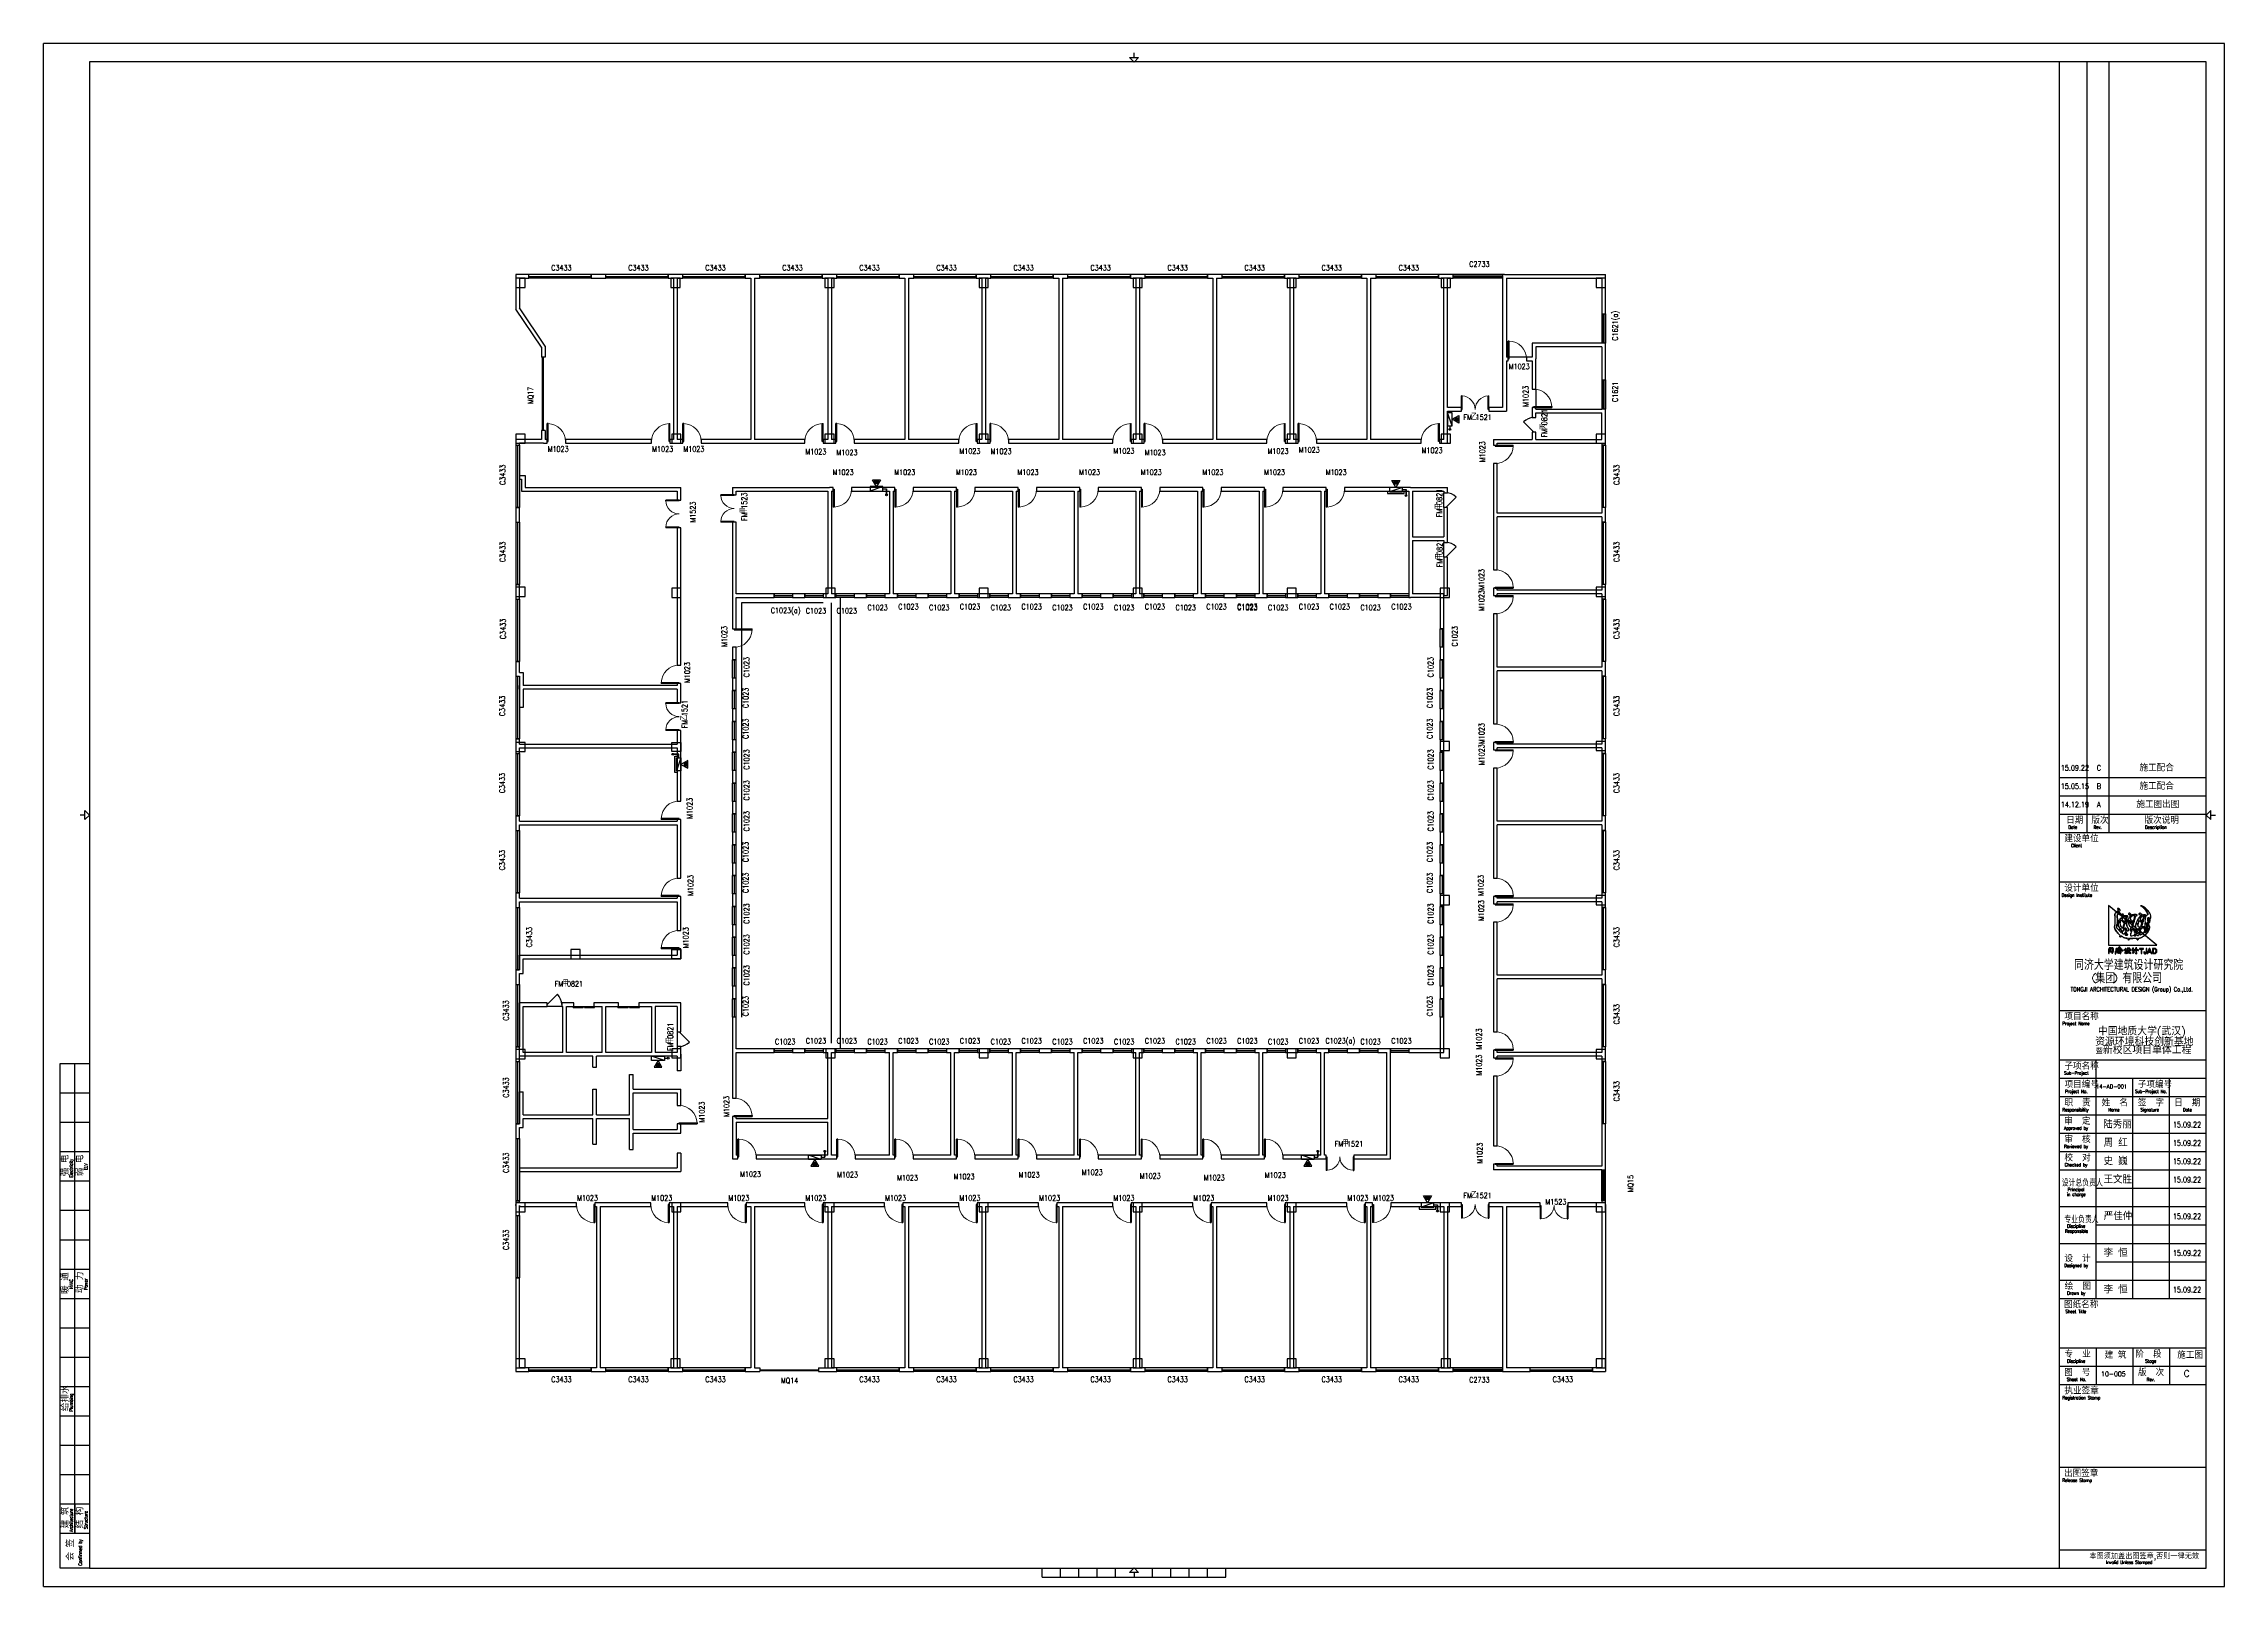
# Model space of a CAD drawing. Header units: inches. Extents: x -867 to 118033, y 1134206 to 1218306.
import ezdxf

# ---------------------------------------------------------------- set-up
doc = ezdxf.new("R2010")
doc.units = ezdxf.units.IN
doc.header["$MEASUREMENT"] = 0
for name, color, linetype in [('COLUMN', 10, 'Continuous'), ('CURTWALL', 10, 'Continuous'), ('DOOR_FIRE', 10, 'Continuous'), ('DOOR_FIRE_TEXT', 10, 'Continuous'), ('WALL', 10, 'Continuous'), ('WINDOW', 10, 'Continuous'), ('WINDOW_TEXT', 10, 'Continuous')]:
    doc.layers.add(name, color=color, linetype=linetype)
doc.styles.add('_TCH_WINDOW', font='SIMPLEX', dxfattribs={"bigfont": 'GBCBIG'})
doc.styles.add('TKZ1_tjhts.shx', font='tjromant.shx', dxfattribs={"bigfont": 'tjhts.shx'})
doc.styles.add('TKZ2_tjkts.shx', font='tjromant.shx', dxfattribs={"bigfont": 'tjkts.shx'})
doc.styles.add('宋体', font='txt')

msp = doc.modelspace()

# ---------------------------------------------------------------- linework, layer by layer
at = {"color": 7}
for p, q in [((-867, 1134206), (-867, 1218306)), ((118033, 1218306), (-867, 1218306)), ((58583, 1217551), (58583, 1217801)), ((118033, 1134206), (118033, 1218306)), ((109033, 1217306), (109033, 1135206)), ((110533, 1217306), (110533, 1175306)), ((111733, 1217306), (111733, 1175306)), ((42083, 1163816), (42083, 1187817)), ((42583, 1163516), (42583, 1188117)), ((109033, 1178306), (117033, 1178306)), ((109033, 1177306), (117033, 1177306)), ((109033, 1177306), (117033, 1177306)), ((1383, 1176256), (1133, 1176256)), ((109033, 1176306), (117033, 1176306)), ((117294, 1176256), (117544, 1176256)), ((109033, 1175306), (117033, 1175306)), ((109033, 1175306), (117033, 1175306)), ((109033, 1172606), (117033, 1172606)), ((114354, 1169169), (111711, 1171316)), ((111711, 1171316), (111711, 1169169)), ((112376, 1170499), (112376, 1170499)), ((112753, 1170749), (112753, 1170750)), ((112828, 1170503), (112822, 1170498)), ((112832, 1170504), (112828, 1170503)), ((112838, 1170504), (112832, 1170504)), ((112844, 1170502), (112838, 1170504)), ((112863, 1170490), (112844, 1170502)), ((112877, 1170479), (112863, 1170490)), ((112919, 1170441), (112877, 1170479)), ((112932, 1170430), (112919, 1170441)), ((112933, 1170430), (112932, 1170430)), ((113025, 1170017), (113025, 1170018)), ((113785, 1169982), (113765, 1169938)), ((113785, 1169984), (113785, 1169982)), ((113909, 1170332), (113884, 1170418)), ((113938, 1170240), (113909, 1170332)), ((113960, 1170147), (113938, 1170240)), ((111711, 1169169), (114354, 1169169)), ((111816, 1168925), (111812, 1168919)), ((111818, 1168928), (111816, 1168925)), ((111827, 1168931), (111818, 1168928)), ((111834, 1168933), (111827, 1168931)), ((111830, 1168817), (111835, 1168822)), ((111850, 1168934), (111834, 1168933)), ((111835, 1168822), (111839, 1168817)), ((111860, 1168931), (111850, 1168934)), ((112581, 1168910), (112581, 1168879)), ((112585, 1168910), (112581, 1168910)), ((112581, 1168879), (112594, 1168880)), ((112597, 1168909), (112585, 1168910)), ((112594, 1168880), (112612, 1168881)), ((112639, 1168908), (112597, 1168909)), ((112612, 1168881), (112627, 1168881)), ((112641, 1169001), (112615, 1168981)), ((112627, 1168881), (112627, 1168762)), ((112661, 1168910), (112639, 1168908)), ((112656, 1168933), (112681, 1168951)), ((112699, 1168873), (112699, 1168841)), ((112699, 1168841), (112717, 1168844)), ((112717, 1168844), (112740, 1168845)), ((112753, 1168834), (112723, 1168826)), ((112762, 1168999), (112740, 1169001)), ((112740, 1169001), (112742, 1168968)), ((112742, 1168968), (112741, 1168937)), ((112754, 1169725), (112753, 1169725)), ((112754, 1169724), (112754, 1169725)), ((112781, 1168999), (112762, 1168999)), ((112808, 1168999), (112781, 1168999)), ((112836, 1168999), (112808, 1168999)), ((112858, 1169000), (112836, 1168999)), ((112874, 1169001), (112858, 1169000)), ((112870, 1168929), (112871, 1168961)), ((112870, 1168925), (112870, 1168929)), ((112871, 1168923), (112870, 1168925)), ((112871, 1168961), (112874, 1169001)), ((112875, 1168921), (112871, 1168923)), ((112884, 1168919), (112875, 1168921)), ((112892, 1168920), (112884, 1168919)), ((112905, 1168922), (112892, 1168920)), ((112913, 1168924), (112905, 1168922)), ((112923, 1168927), (112913, 1168924)), ((112931, 1168930), (112923, 1168927)), ((112926, 1168894), (112931, 1168930)), ((112983, 1168908), (112983, 1168876)), ((113054, 1169006), (113022, 1168992)), ((113040, 1168879), (113040, 1168754)), ((113064, 1168931), (113099, 1168947)), ((113074, 1168766), (113074, 1168865)), ((113121, 1168815), (113074, 1168766)), ((113110, 1168909), (113110, 1168876)), ((113136, 1168784), (113121, 1168815)), ((113165, 1168879), (113213, 1168879)), ((113173, 1169789), (113172, 1169789)), ((113172, 1169782), (113173, 1169783)), ((113172, 1169781), (113172, 1169782)), ((113173, 1169715), (113172, 1169715)), ((113172, 1169664), (113173, 1169664)), ((113173, 1169783), (113173, 1169789)), ((113213, 1168879), (113213, 1168758)), ((113246, 1168906), (113246, 1168970)), ((113275, 1168906), (113246, 1168906)), ((113246, 1168879), (113286, 1168879)), ((113246, 1168761), (113246, 1168879)), ((113343, 1168876), (113343, 1168909)), ((113621, 1168986), (113399, 1168986)), ((113399, 1168986), (113399, 1168951)), ((113399, 1168951), (113490, 1168951)), ((113490, 1168951), (113490, 1168697)), ((113530, 1168697), (113530, 1168951)), ((113530, 1168951), (113621, 1168951)), ((113621, 1168951), (113621, 1168986)), ((113670, 1168791), (113632, 1168791)), ((113725, 1169875), (113712, 1169848)), ((113712, 1169848), (113713, 1169842)), ((113713, 1169842), (113714, 1169841)), ((113714, 1169841), (113717, 1169841)), ((113717, 1169841), (113723, 1169843)), ((113734, 1169889), (113725, 1169875)), ((113765, 1169938), (113734, 1169889)), ((113799, 1168986), (113760, 1168986)), ((113760, 1168986), (113760, 1168793)), ((113799, 1168777), (113799, 1168986)), ((113933, 1168986), (113826, 1168697)), ((113954, 1168944), (113909, 1168817)), ((113909, 1168817), (113999, 1168817)), ((113976, 1168986), (113933, 1168986)), ((113999, 1168817), (113954, 1168944)), ((114084, 1168697), (113976, 1168986)), ((114113, 1168986), (114113, 1168697)), ((114223, 1168986), (114113, 1168986)), ((114153, 1168952), (114153, 1168732)), ((114220, 1168952), (114153, 1168952)), ((112613, 1168733), (112636, 1168712)), ((113028, 1168736), (113051, 1168705)), ((113051, 1168705), (113136, 1168784)), ((113210, 1168696), (113247, 1168696)), ((113490, 1168697), (113530, 1168697)), ((113826, 1168697), (113866, 1168697)), ((113866, 1168697), (113897, 1168783)), ((113897, 1168783), (114011, 1168783)), ((114011, 1168783), (114041, 1168697)), ((114041, 1168697), (114084, 1168697)), ((114113, 1168697), (114222, 1168697)), ((114153, 1168732), (114220, 1168732)), ((109033, 1165606), (117033, 1165606)), ((109033, 1162906), (117033, 1162906)), ((111033, 1149906), (111033, 1162906)), ((833, 1137106), (833, 1162706)), ((109033, 1161906), (117033, 1161906)), ((113033, 1149906), (113033, 1161906)), ((115033, 1149906), (115033, 1161906)), ((33, 1161106), (1633, 1161106)), ((109033, 1160906), (117033, 1160906)), ((33, 1159506), (1633, 1159506)), ((109033, 1159906), (117033, 1159906)), ((109033, 1158906), (117033, 1158906)), ((33, 1157906), (1633, 1157906)), ((109033, 1157906), (117033, 1157906)), ((109033, 1156906), (117033, 1156906)), ((33, 1156306), (1633, 1156306)), ((111033, 1155906), (117033, 1155906)), ((33, 1154706), (1633, 1154706)), ((109033, 1154906), (117033, 1154906)), ((111033, 1153906), (117033, 1153906)), ((33, 1153106), (1633, 1153106)), ((109033, 1152906), (117033, 1152906)), ((33, 1151506), (1633, 1151506)), ((111033, 1151906), (117033, 1151906)), ((33, 1149906), (1633, 1149906)), ((109033, 1150906), (117033, 1150906)), ((109033, 1149906), (117033, 1149906)), ((33, 1148306), (1633, 1148306)), ((33, 1146706), (1633, 1146706)), ((109033, 1147206), (117033, 1147206)), ((109033, 1146206), (117033, 1146206)), ((111033, 1147206), (111033, 1145206)), ((113033, 1147206), (113033, 1145206)), ((115033, 1147206), (115033, 1145206)), ((33, 1145106), (1633, 1145106)), ((109033, 1145206), (117033, 1145206)), ((33, 1143506), (1633, 1143506)), ((33, 1141906), (1633, 1141906)), ((33, 1140306), (1633, 1140306)), ((109033, 1140706), (117033, 1140706)), ((33, 1138706), (1633, 1138706)), ((833, 1138706), (833, 1137106)), ((33, 1137106), (1633, 1137106)), ((109033, 1136206), (117033, 1136206)), ((53583, 1134711), (53583, 1135211)), ((53583, 1134711), (63583, 1134711)), ((54583, 1134711), (54583, 1135211)), ((55583, 1134711), (55583, 1135211)), ((56583, 1134711), (56583, 1135211)), ((57583, 1134711), (57583, 1135211)), ((58583, 1134961), (58583, 1134711)), ((59583, 1134711), (59583, 1135211)), ((60583, 1134711), (60583, 1135211)), ((61583, 1134711), (61583, 1135211)), ((62583, 1134711), (62583, 1135211)), ((63583, 1134711), (63583, 1135211)), ((-867, 1134206), (118033, 1134206))]:
    msp.add_line(p, q, dxfattribs=at)
at = {"color": 1}
for p, q in [((75803, 1197477, 1000), (75803, 1197277, 1000)), ((44893, 1194037), (45093, 1194037)), ((45093, 1194037), (45093, 1193707)), ((73213, 1193996), (73413, 1193996)), ((73213, 1193996), (73413, 1193996)), ((73413, 1193996), (73413, 1193666)), ((73413, 1193996), (73413, 1193666)), ((33763, 1179567), (33433, 1179567)), ((33763, 1179567), (33433, 1179567)), ((33763, 1179367), (33763, 1179567)), ((33763, 1179367), (33763, 1179567)), ((32983, 1162996), (33183, 1162996)), ((41533, 1157596), (41733, 1157596)), ((41733, 1157596), (41733, 1157926)), ((68413, 1157596), (68613, 1157596)), ((68613, 1157596), (68613, 1157926)), ((74933, 1154997), (75133, 1154997)), ((74933, 1154997), (75133, 1154997)), ((75133, 1154997), (75133, 1154667)), ((75133, 1154997), (75133, 1154667))]:
    msp.add_line(p, q, dxfattribs=at)
at = {"color": 8}
for p, q in [((76278, 1197915, 1000), (76102, 1197739, 1000)), ((76193, 1197915, 1000), (76102, 1197824, 1000)), ((76136, 1197915, 1000), (76102, 1197880, 1000)), ((76164, 1197915, 1000), (76102, 1197852, 1000)), ((76249, 1197915, 1000), (76102, 1197767, 1000)), ((76221, 1197915, 1000), (76102, 1197795, 1000)), ((76278, 1197887, 1000), (76130, 1197739, 1000)), ((76278, 1197858, 1000), (76158, 1197739, 1000)), ((76278, 1197830, 1000), (76186, 1197739, 1000)), ((76278, 1197802, 1000), (76215, 1197739, 1000)), ((76278, 1197773, 1000), (76243, 1197739, 1000)), ((44455, 1194511), (44631, 1194335)), ((44455, 1194483), (44602, 1194335)), ((44455, 1194455), (44574, 1194335)), ((44455, 1194427), (44546, 1194335)), ((44455, 1194398), (44517, 1194335)), ((44455, 1194370), (44489, 1194335)), ((44483, 1194511), (44631, 1194364)), ((44511, 1194511), (44631, 1194392)), ((44539, 1194511), (44631, 1194420)), ((44568, 1194511), (44631, 1194449)), ((44596, 1194511), (44631, 1194477)), ((72775, 1194471), (72951, 1194295)), ((72775, 1194443), (72922, 1194295)), ((72775, 1194415), (72894, 1194295)), ((72775, 1194387), (72866, 1194295)), ((72775, 1194358), (72837, 1194295)), ((72775, 1194330), (72809, 1194295)), ((72803, 1194471), (72951, 1194324)), ((72831, 1194471), (72951, 1194352)), ((72859, 1194471), (72951, 1194380)), ((72888, 1194471), (72951, 1194409)), ((72916, 1194471), (72951, 1194437)), ((34238, 1178929), (34062, 1179105)), ((34209, 1178929), (34062, 1179076)), ((34181, 1178929), (34062, 1179048)), ((34153, 1178929), (34062, 1179020)), ((34124, 1178929), (34062, 1178991)), ((34096, 1178929), (34062, 1178963)), ((34238, 1178957), (34090, 1179105)), ((34238, 1178985), (34118, 1179105)), ((34238, 1179013), (34146, 1179105)), ((34238, 1179042), (34175, 1179105)), ((34238, 1179070), (34203, 1179105)), ((32545, 1162663), (32579, 1162698)), ((32545, 1162522), (32721, 1162698)), ((32545, 1162578), (32664, 1162698)), ((32545, 1162550), (32692, 1162698)), ((32545, 1162635), (32607, 1162698)), ((32545, 1162606), (32636, 1162698)), ((32573, 1162522), (32721, 1162669)), ((32601, 1162522), (32721, 1162641)), ((32629, 1162522), (32721, 1162613)), ((32658, 1162522), (32721, 1162584)), ((32686, 1162522), (32721, 1162556)), ((41095, 1157122), (41271, 1157298)), ((41095, 1157263), (41129, 1157298)), ((41095, 1157235), (41157, 1157298)), ((41095, 1157206), (41186, 1157298)), ((41095, 1157178), (41214, 1157298)), ((41095, 1157150), (41242, 1157298)), ((41123, 1157122), (41271, 1157269)), ((41151, 1157122), (41271, 1157241)), ((41179, 1157122), (41271, 1157213)), ((41208, 1157122), (41271, 1157184)), ((41236, 1157122), (41271, 1157156)), ((67975, 1157178), (68094, 1157298)), ((67975, 1157206), (68066, 1157298)), ((67975, 1157263), (68009, 1157298)), ((67975, 1157235), (68037, 1157298)), ((67975, 1157150), (68122, 1157298)), ((67975, 1157122), (68151, 1157298)), ((68003, 1157122), (68151, 1157269)), ((68031, 1157122), (68151, 1157241)), ((68059, 1157122), (68151, 1157213)), ((68088, 1157122), (68151, 1157184)), ((68116, 1157122), (68151, 1157156)), ((74495, 1155471), (74671, 1155295)), ((74495, 1155443), (74642, 1155295)), ((74495, 1155415), (74614, 1155295)), ((74495, 1155387), (74586, 1155295)), ((74495, 1155358), (74557, 1155295)), ((74495, 1155330), (74529, 1155295)), ((74523, 1155471), (74671, 1155324)), ((74551, 1155471), (74671, 1155352)), ((74579, 1155471), (74671, 1155380)), ((74608, 1155471), (74671, 1155409)), ((74636, 1155471), (74671, 1155437))]:
    msp.add_line(p, q, dxfattribs=at)
at = {"color": 1, "linetype": 'Continuous', "ltscale": 2}
for p, q in [((45093, 1193707), (45093, 1194037)), ((73413, 1193666), (73413, 1193996)), ((73413, 1193666), (73413, 1193996)), ((33433, 1179567), (33763, 1179567)), ((33433, 1179567), (33763, 1179567)), ((41733, 1157926), (41733, 1157596)), ((68613, 1157926), (68613, 1157596)), ((75133, 1154667), (75133, 1154997)), ((75133, 1154667), (75133, 1154997))]:
    msp.add_line(p, q, dxfattribs=at)
at = {"color": 7}
for points in [[(117033, 1135206), (117033, 1217306), (1633, 1217306), (1633, 1135206)], [(113399, 1168986), (113399, 1168951), (113490, 1168951), (113490, 1168697), (113530, 1168697), (113530, 1168951), (113621, 1168951), (113621, 1168986)], [(113976, 1168986), (113933, 1168986), (113826, 1168697), (113866, 1168697), (113897, 1168783), (114011, 1168783), (114041, 1168697), (114084, 1168697)], [(113954, 1168944), (113999, 1168817), (113909, 1168817)]]:
    msp.add_lwpolyline(points, close=True, dxfattribs=at)
at = {"color": 30, "linetype": 'Continuous'}
for points in [[(75683, 1198177), (75683, 1197477), (75923, 1197477), (75923, 1198177)], [(75683, 1198177), (75683, 1197477), (75923, 1197477), (75683, 1198177)], [(44193, 1193916), (44893, 1193916), (44893, 1194157), (44193, 1193916)], [(44193, 1193916), (44893, 1193916), (44893, 1194157), (44193, 1194157)], [(72513, 1193876), (73213, 1193876), (73213, 1194116), (72513, 1193876)], [(72513, 1193876), (73213, 1193876), (73213, 1194116), (72513, 1194116)], [(72513, 1193876), (73213, 1193876), (73213, 1194116), (72513, 1193876)], [(72513, 1193876), (73213, 1193876), (73213, 1194116), (72513, 1194116)], [(33643, 1178667), (33643, 1179367), (33883, 1179367), (33643, 1178667)], [(33643, 1178667), (33643, 1179367), (33883, 1179367), (33643, 1178667)], [(33643, 1178667), (33643, 1179367), (33883, 1179367), (33883, 1178667)], [(33643, 1178667), (33643, 1179367), (33883, 1179367), (33883, 1178667)], [(32283, 1163116), (32983, 1163116), (32983, 1162876), (32283, 1162876)], [(32283, 1163116), (32983, 1163116), (32983, 1162876), (32283, 1163116)], [(40833, 1157716), (41533, 1157716), (41533, 1157476), (40833, 1157476)], [(40833, 1157716), (41533, 1157716), (41533, 1157476), (40833, 1157716)], [(67713, 1157716), (68413, 1157716), (68413, 1157476), (67713, 1157716)], [(67713, 1157716), (68413, 1157716), (68413, 1157476), (67713, 1157476)], [(74233, 1154877), (74933, 1154877), (74933, 1155117), (74233, 1155117)], [(74233, 1154877), (74933, 1154877), (74933, 1155117), (74233, 1155117)], [(74233, 1154877), (74933, 1154877), (74933, 1155117), (74233, 1154877)], [(74233, 1154877), (74933, 1154877), (74933, 1155117), (74233, 1154877)]]:
    msp.add_lwpolyline(points, close=True, dxfattribs=at)
at = {"color": 2}
for points in [[(75923, 1197827), (76295, 1198042), (76295, 1197612)], [(76278, 1197915), (76278, 1197739), (76102, 1197739), (76102, 1197915)], [(44543, 1194157), (44328, 1194529), (44757, 1194529)], [(44455, 1194511), (44631, 1194511), (44631, 1194335), (44455, 1194335)], [(72863, 1194116), (72648, 1194489), (73077, 1194489)], [(72775, 1194471), (72951, 1194471), (72951, 1194295), (72775, 1194295)], [(33883, 1179017), (34255, 1178802), (34255, 1179231)], [(34238, 1178929), (34238, 1179105), (34062, 1179105), (34062, 1178929)], [(32633, 1162876), (32418, 1162504), (32847, 1162504)], [(32545, 1162522), (32721, 1162522), (32721, 1162698), (32545, 1162698)], [(41183, 1157476), (40968, 1157104), (41397, 1157104)], [(41095, 1157122), (41271, 1157122), (41271, 1157298), (41095, 1157298)], [(68063, 1157476), (67848, 1157104), (68277, 1157104)], [(67975, 1157122), (68151, 1157122), (68151, 1157298), (67975, 1157298)], [(74583, 1155117), (74368, 1155489), (74797, 1155489)], [(74495, 1155471), (74671, 1155471), (74671, 1155295), (74495, 1155295)]]:
    msp.add_lwpolyline(points, close=True, dxfattribs=at)
at = {"color": 30}
for points in [[(72413, 1193916), (72413, 1193776), (73313, 1193776), (73313, 1193916)], [(33683, 1178567), (33543, 1178567), (33543, 1179467), (33683, 1179467)], [(74133, 1154916), (74133, 1154776), (75033, 1154776), (75033, 1154916)]]:
    msp.add_lwpolyline(points, dxfattribs=at)
at = {"color": 7}
for points in [[(41643, 1187817), (37183, 1187817), (37183, 1165237)], [(1633, 1135206), (33, 1135206), (33, 1162706), (1633, 1162706)]]:
    msp.add_lwpolyline(points, dxfattribs=at)
for points in [[(112391, 1169664, -0.0551115), (112367, 1169619, -0.3998171), (112347, 1169608, -0.1515399), (112331, 1169615, -0.3014481), (112329, 1169635, 0.0103059), (112348, 1169685, -0.0185105), (112187, 1169864, -0.1031838), (112056, 1170070, -0.1209594), (112055, 1170241, 0.0635121), (112082, 1170543, 0.0242646), (112071, 1170715, -0.0390164), (112061, 1170809, -0.1488033), (112080, 1170890, -0.0635218), (112129, 1170941, -0.0215613), (112150, 1170960), (111711, 1171316), (111711, 1169169), (114354, 1169169), (113696, 1169703, -0.0273396), (113627, 1169649, -0.0568105), (113476, 1169569, -0.0436528), (113347, 1169531, 0.0702242), (113340, 1169508, -0.1555862), (113327, 1169461, -0.2680785), (113285, 1169457, 0.0460341), (113283, 1169472, -0.1083699), (113287, 1169487, 0.0672722), (113295, 1169518, 0.0078687), (113046, 1169516, -0.0184741), (112854, 1169522, 0.0893558), (112842, 1169490, -0.084297), (112832, 1169456, -0.3787124), (112808, 1169439, -0.1295158), (112784, 1169451, 0.0100818), (112789, 1169465, -0.0636604), (112796, 1169488, -0.0474266), (112804, 1169513, 0.4124585), (112797, 1169524, 0.0464603), (112722, 1169533, -0.0833042), (112589, 1169561, -0.0569155)], [(112322, 1171014, 0.150805), (112342, 1171054, 0.1181811), (112338, 1171094, 0.0612513), (112323, 1171124, 0.1108289), (112297, 1171146, 0.0659758), (112258, 1171162, 0.1299207), (112215, 1171164, 0.4068104), (112210, 1171155, 0.0766303), (112218, 1171136, -0.0195022), (112233, 1171111, -0.0857988), (112241, 1171086, -0.1509994), (112229, 1171029, -0.0863072), (112206, 1171003, -0.0193316), (112165, 1170972, 0.0157415), (112150, 1170960), (112292, 1170844, -0.0147834), (112300, 1170843, -0.0920215), (112339, 1170829, -0.0216119), (112370, 1170809, 0.0205014), (112376, 1170805, -0.1384057), (112376, 1170805, -0.004327), (112381, 1170803, 0.0415207), (112387, 1170802, 0.0170059), (112393, 1170804, 0.1753619), (112400, 1170813, 0.1151752), (112401, 1170835, 0.1334583), (112376, 1170889, 0.090138), (112332, 1170925, 0.0685292), (112300, 1170937, -0.0139342), (112276, 1170942, -0.2017192), (112261, 1170953, -0.3784264), (112263, 1170968, -0.0841661), (112283, 1170983, 0.0701842)], [(113873, 1170654, -0.2669951), (113887, 1170660, -0.078548), (113901, 1170655, -0.0614008), (113916, 1170646, -0.1405061), (113929, 1170626, -0.0750772), (113936, 1170577, -0.0237915), (113932, 1170504, 0.0285811), (113928, 1170426, 0.0835126), (113932, 1170397, 0.5568725), (113945, 1170396, 0.0998762), (113974, 1170452, 0.0588595), (113990, 1170533, 0.00868), (113994, 1170593, -0.0558683), (114013, 1170701, 0.0129089), (114021, 1170722, 0.0762705), (114020, 1170755, 0.168287), (113876, 1171024, 0.0458115), (113670, 1171222, 0.0822993), (113525, 1171303, 0.0450238), (113477, 1171314, 0.1843232), (113465, 1171312, 0.4012137), (113466, 1171308, 0.0738941), (113479, 1171297, 0.0099682), (113534, 1171268, -0.0450852), (113581, 1171236, -0.0424353), (113670, 1171150, -0.0146591), (113765, 1171031, -0.0759579), (113868, 1170827, 0.1832806), (113735, 1170689, 0.0931659), (113705, 1170410, 0.0026446), (113704, 1170325), (113804, 1170325, -0.0217175), (113805, 1170375, -0.0609022), (113807, 1170379, -0.7501687), (113811, 1170379, -0.0621408), (113817, 1170368, -0.0280404), (113830, 1170329, -0.0012068), (113831, 1170325), (113911, 1170325), (113909, 1170332), (113884, 1170418, -0.0427592), (113850, 1170566, -0.1661832), (113860, 1170636, -0.0296699)], [(112292, 1170844, 0.0648669), (112257, 1170842, 0.1165312), (112208, 1170822, 0.2082179), (112187, 1170791, 0.02194), (112188, 1170771, -0.0035561), (112203, 1170548, -0.0085851), (112206, 1170473, -0.0366256), (112205, 1170431, -0.0303218), (112193, 1170384, 0.0086386), (112169, 1170301, 0.029199), (112153, 1170224, 0.0476395), (112150, 1170171, 0.083135), (112159, 1170130, 0.0774244), (112200, 1170060, 0.0955241), (112265, 1170002, 0.1333455), (112274, 1170000, 0.037671), (112297, 1170007, -0.0747635), (112348, 1170021, -0.017227), (112397, 1170023, 0.1033175), (112424, 1170027, 0.5292511), (112425, 1170033, 0.0588905), (112395, 1170051, -0.1065556), (112311, 1170109, -0.1578928), (112248, 1170239, -0.0902917), (112241, 1170329, -0.0611659), (112277, 1170487, -0.1115503), (112306, 1170542, -0.0168245), (112357, 1170593, -0.0029173), (112446, 1170674, 0.0139265), (112472, 1170698)], [(112445, 1169959, 0.3215283), (112439, 1169968, 0.0214844), (112352, 1169980, 0.0228427), (112331, 1169980, 0.1025335), (112320, 1169978, 0.1300448), (112310, 1169972, 0.2673671), (112309, 1169961, -0.0058719), (112319, 1169941, 0.0585153), (112328, 1169921, 0.0813437), (112361, 1169884, 0.0993866), (112393, 1169865, 0.035917), (112405, 1169862, 0.2459079), (112413, 1169865, 0.1052033), (112431, 1169906, -0.0340548), (112441, 1169943, 0.0568914)], [(112577, 1170378, -0.0115863), (112584, 1170413, 0.2532875), (112584, 1170414, 0.0952471), (112565, 1170415, -0.0106), (112540, 1170415, -0.1338758), (112506, 1170423, -0.0824312), (112471, 1170452, -0.0162202), (112442, 1170487, 0.0423185), (112425, 1170506, 0.1408506), (112410, 1170512, 0.1459333), (112391, 1170508, 0.0384915), (112376, 1170499), (112376, 1170499, 0.0006158), (112372, 1170496, 0.0325531), (112367, 1170492, 0.0953288), (112359, 1170483, 0.0967668), (112351, 1170454, -0.0015248), (112345, 1170402, 0.0342445), (112339, 1170355, 0.0858993), (112354, 1170249, 0.0973955), (112402, 1170167, 0.0834633), (112459, 1170119, 0.0988638), (112486, 1170109, 0.3066297), (112495, 1170114, 0.075685), (112505, 1170137, 0.0099458), (112528, 1170219, -0.0234243), (112543, 1170262, 0.0347759)], [(112754, 1170749, 0.0185717), (112753, 1170749), (112753, 1170750, 0.0693605), (112747, 1170753, 0.0472121), (112724, 1170756, 0.0242816), (112687, 1170758, -0.0007529), (112618, 1170758, -0.0133743), (112575, 1170759, -0.1644583), (112552, 1170767, -0.1561701), (112538, 1170792, 0.0648326), (112529, 1170823, 0.1719501), (112505, 1170844, 0.0772319), (112478, 1170853, 0.0993654), (112462, 1170853, 0.128164), (112450, 1170847, 0.199677), (112441, 1170825, 0.1562872), (112449, 1170800, 0.0863808), (112467, 1170782, 0.0297943), (112485, 1170773, -0.2185117), (112501, 1170754, -0.0501961), (112504, 1170737, -0.2237338), (112496, 1170723, -0.0138916), (112472, 1170698), (112502, 1170674, -0.0061902), (112563, 1170707, -0.0932053), (112667, 1170727, -0.1034206), (112679, 1170724, -0.3849249), (112682, 1170717, -0.0458534), (112677, 1170687, -0.0145608), (112643, 1170587, 0.0063157), (112635, 1170565), (112663, 1170542, -0.0034652), (112669, 1170558, -0.0027243), (112715, 1170690, -0.3380722), (112727, 1170695, 0.0052185), (112754, 1170696, 0.3094146), (112759, 1170698, 0.1320771), (112765, 1170702, 0.1477443), (112771, 1170714, 0.1356456), (112770, 1170731, 0.1843297)], [(112661, 1169886, 0.2458121), (112671, 1169930, 0.0650722), (112648, 1170003, 0.1348259), (112648, 1170005, -0.1149956), (112647, 1170007, 0.0617477), (112632, 1170029, 0.1691896), (112614, 1170039, 0.0096937), (112577, 1170043, 0.0176541), (112553, 1170045, 0.0446214), (112536, 1170044, 0.15913), (112521, 1170037, 0.2630584), (112518, 1170027, 0.037983), (112538, 1169985, -0.0910128), (112545, 1169963, -0.1834577), (112540, 1169952, -0.1869907), (112527, 1169946, -0.0765884), (112513, 1169946, 0.0122332), (112498, 1169949, 0.175338), (112489, 1169947, 0.023216), (112461, 1169866, 0.0406895), (112451, 1169826, 0.2853705), (112458, 1169812, 0.0486511), (112476, 1169804, -0.0832962), (112503, 1169788, 0.044689), (112520, 1169774, 0.1967611), (112544, 1169772, 0.1278793), (112582, 1169795, 0.0506707)], [(112635, 1170565), (112502, 1170674, 0.1224386), (112469, 1170635, 0.0772085), (112455, 1170597, 0.2213743), (112467, 1170548, -0.0441032), (112490, 1170515, 0.0924739), (112520, 1170473, 0.1498273), (112555, 1170457, 0.0781074), (112594, 1170459, 0.3009917), (112611, 1170474, 0.0034484), (112618, 1170514, -0.0149356)], [(112698, 1170308, -0.1184111), (112737, 1170483), (112663, 1170542, 0.0137314), (112644, 1170480, 0.3541285), (112648, 1170474, 0.1494028), (112648, 1170474, -0.0337555), (112656, 1170471, -0.3012252), (112663, 1170463, -0.0679658), (112660, 1170428, -0.1553571), (112648, 1170422, -0.0383004), (112631, 1170419, 0.3944042), (112623, 1170409, -0.0029972), (112577, 1170253, 0.0273143), (112539, 1170100, 0.2623888), (112541, 1170088, 0.0541706), (112613, 1170086, -0.1202692), (112663, 1170081, -0.2382123), (112691, 1170052, -0.0303278), (112706, 1169985, 0.1773418), (112722, 1169952, 0.1891686), (112753, 1169948, 0.0249005), (112799, 1169953, 0.4323298), (112820, 1169978, 0.0540233), (112811, 1170034, 0.0725625), (112796, 1170069, -0.0242718), (112753, 1170141, -0.0905198)], [(113280, 1170801, 0.0830856), (113270, 1170815, 0.1277321), (113255, 1170822, 0.0609986), (113193, 1170831, 0.0502889), (113140, 1170832, 0.0613152), (113090, 1170823, -0.058239), (113044, 1170810, -0.0232735), (112982, 1170803, -0.3180735), (112956, 1170816, -0.0128075), (112914, 1170872, 0.1765939), (112872, 1170902, 0.1414458), (112838, 1170905, 0.2540415), (112816, 1170884, 0.0943485), (112813, 1170851, 0.2722017), (112829, 1170827, 0.0693796), (112863, 1170819, -0.0990013), (112902, 1170807, -0.173209), (112919, 1170783, -0.244282), (112916, 1170763, -0.0420489), (112880, 1170715, 0.019533), (112822, 1170644, 0.0743279), (112788, 1170590, -0.0037166), (112737, 1170483), (112799, 1170432, -0.0325902), (112809, 1170476, -0.1147088), (112822, 1170498), (112828, 1170503), (112832, 1170504), (112838, 1170504), (112844, 1170502), (112863, 1170490), (112877, 1170479), (112919, 1170441), (112932, 1170430), (112933, 1170430, 0.1373245), (112951, 1170420, 0.052206), (112991, 1170415, -0.0390811), (113024, 1170412, -0.0612344), (113032, 1170410, -0.3899551), (113037, 1170403, -0.0154386), (113036, 1170386, -0.0097932), (113015, 1170269, -0.0015551), (113012, 1170259), (113046, 1170231, -0.0056748), (113061, 1170288, 0.0217645), (113086, 1170394, -0.0372309), (113091, 1170413, -0.1668084), (113098, 1170418, 0.014415), (113113, 1170424, 0.2328722), (113124, 1170440, 0.0878865), (113123, 1170462, 0.002273), (113116, 1170493, -0.1783568), (113117, 1170501, -0.0012162), (113145, 1170591, -0.0114755), (113174, 1170678, -0.0170315), (113199, 1170743, -0.1926293), (113228, 1170768, -0.05264), (113257, 1170779, 0.1218649), (113278, 1170785, 0.3849186)], [(113012, 1170259), (112799, 1170432, 0.0254495), (112795, 1170397, 0.1287987), (112814, 1170284, 0.0442164), (112860, 1170205, 0.0763229), (112918, 1170153, 0.0343663), (112950, 1170134, 0.0760318), (112971, 1170127, 0.341488), (112978, 1170131, 0.0692166), (112998, 1170194, 0.0092289)], [(112961, 1170034, 0.1210115), (112952, 1170041, 0.0512478), (112922, 1170063, 0.0775551), (112911, 1170068, 0.2384985), (112905, 1170066, 0.1677982), (112903, 1170059, 0.0965497), (112904, 1170019, -0.0144064), (112908, 1170002, -0.0003304), (112912, 1169964, 0.1058997), (112925, 1169925, 0.3138646), (112935, 1169924, 0.2317127), (112945, 1169941, 0.0266588), (112954, 1169986, -0.007425), (112962, 1170019, 0.1699501)], [(113025, 1170762, -0.0215091), (113095, 1170783, -0.0538854), (113116, 1170787, -0.3631154), (113147, 1170770, -0.0930781), (113134, 1170690, 0.0231252), (113081, 1170518, -0.0673463), (113062, 1170467, -0.2787416), (113045, 1170459, -0.0670638), (113001, 1170465, -0.2237211), (112951, 1170503, -0.0706972), (112907, 1170594, -0.1711925), (112909, 1170658, -0.0903724), (112953, 1170717, -0.0970274)], [(113160, 1169816, -0.0585525), (113132, 1169877, -0.0436848), (113123, 1169929, 0.0886224), (113113, 1169958, 0.1517893), (113080, 1169986, -0.0465315), (113046, 1170007, 0.0455497), (113031, 1170015, 0.0431422), (113025, 1170017), (113025, 1170018, 0.2517147), (113001, 1170011, 0.1373338), (112981, 1169956, -0.022108), (112969, 1169907, 0.0252689), (112938, 1169811, -0.0283808), (112922, 1169763, 0.0956671), (112910, 1169707, 0.2667048), (112932, 1169670, 0.133638), (112991, 1169667, 0.1177731), (113108, 1169709, 0.0812661), (113165, 1169767, 0.0805236), (113172, 1169781), (113172, 1169782), (113173, 1169783), (113173, 1169789), (113172, 1169789, 0.0596242)], [(113046, 1170231, 0.0032691), (113038, 1170199, 0.0512106), (113025, 1170119, 0.2041008), (113030, 1170097, -0.0115976), (113084, 1170064, -0.0449907), (113164, 1170005, -0.2009826), (113186, 1169976, -0.0064265), (113205, 1169884, 0.0797214), (113224, 1169824, 0.3264639), (113232, 1169820, 0.0878383), (113241, 1169824, 0.0876562), (113285, 1169869, 0.2863185), (113296, 1169932, 0.0763495), (113255, 1169994, -0.1603965), (113199, 1170107), (113199, 1170107)], [(113807, 1170239, -0.0026197), (113805, 1170298, -0.0118195), (113804, 1170325), (113704, 1170325, 0.0061257), (113705, 1170128, 0.0024919), (113707, 1170046, 0.0482465), (113665, 1170151, 0.0659094), (113656, 1170163, 0.2249358), (113644, 1170167, 0.0382838), (113613, 1170165, -0.0661601), (113539, 1170162, -0.4850881), (113533, 1170168, -0.1019134), (113535, 1170211, -0.0169558), (113559, 1170325), (113521, 1170325, -0.0179726), (113511, 1170285, -0.0105619), (113495, 1170187, -0.2088452), (113479, 1170153, -0.1194904), (113453, 1170146, -0.1317763), (113359, 1170162, -0.1276236), (113323, 1170214, -0.1183848), (113321, 1170325), (113201, 1170325, 0.0051908), (113197, 1170311, 0.105733), (113199, 1170107), (113293, 1170031), (113352, 1170031, -0.0781767), (113356, 1170051, -0.1295835), (113381, 1170078, -0.2240465), (113427, 1170084, -0.0710359), (113428, 1170084, 0.1010626), (113431, 1170082, -0.0195877), (113435, 1170081, -0.0238276), (113438, 1170080, -0.3222574), (113451, 1170055, -0.0133841), (113447, 1170031), (113482, 1170031, -0.0142711), (113490, 1170050, -0.1943529), (113519, 1170085, -0.094044), (113594, 1170105, -0.0351748), (113629, 1170107, -0.1771536), (113650, 1170090, -0.054292), (113679, 1170031), (113799, 1170031, 0.0161294), (113805, 1170056, 0.0437413), (113810, 1170152, 0.0128354)], [(113738, 1170783, 0.3376909), (113742, 1170791, 0.2340509), (113732, 1170803, 0.0850294), (113689, 1170817, 0.1094037), (113620, 1170812, 0.0270509), (113565, 1170789, 0.0969664), (113517, 1170855, 0.1473894), (113446, 1170896, 0.1101781), (113396, 1170895, 0.1936589), (113372, 1170876, 0.1058641), (113364, 1170859, 0.3227149), (113376, 1170834, 0.0902224), (113419, 1170818, 0.0214279), (113451, 1170811, -0.0622475), (113477, 1170804, -0.0489002), (113503, 1170790, 0.0614454), (113534, 1170774, 0.0452038), (113414, 1170700, 0.105153), (113354, 1170636, 0.0175339), (113251, 1170445, 0.0472699), (113201, 1170325), (113321, 1170325, -0.0165378), (113325, 1170340, -0.0698697), (113374, 1170492, -0.5552499), (113390, 1170495, 0.0870683), (113412, 1170478, 0.000587), (113427, 1170472, 0.0516446), (113431, 1170469, 0.0023125), (113469, 1170443, 0.1078004), (113505, 1170427, 0.0697098), (113539, 1170433, -0.0023488), (113526, 1170359, -0.0147248), (113521, 1170325), (113559, 1170325, -0.003665), (113565, 1170349, -0.0031759), (113584, 1170425, -0.214328), (113595, 1170435, 0.079005), (113613, 1170447, 0.1362837), (113625, 1170469, 0.0420381), (113627, 1170482, 0.1212082), (113624, 1170493, 0.0331562), (113613, 1170509, -0.0898958), (113608, 1170519, -0.1533606), (113610, 1170531, -0.0055802), (113641, 1170632, -0.0200401), (113676, 1170733, -0.1093799), (113692, 1170761, 0.0241258), (113718, 1170770, 0.094696)], [(113352, 1170031), (113293, 1170031), (113376, 1169963, -0.0514757), (113355, 1170005, -0.0996694)], [(113468, 1169973, -0.0413955), (113482, 1170031), (113447, 1170031, -0.0114526), (113443, 1170010, -0.0100695), (113435, 1169972, -0.0345462), (113426, 1169955, -0.0877366), (113408, 1169937), (113452, 1169902), (113452, 1169902, 0.0201253)], [(113629, 1170761, -0.1436633), (113621, 1170711, 0.0188084), (113582, 1170578, -0.1176012), (113554, 1170487, -0.2299861), (113515, 1170481, -0.2857), (113452, 1170547, -0.2671206), (113479, 1170673, -0.053371), (113543, 1170733, -0.07094), (113606, 1170774, -0.4906199)], [(113840, 1169841, 0.0688226), (113897, 1169922, 0.0319989), (113940, 1170031), (113849, 1170031, -0.0028925), (113849, 1170026, -0.0726747), (113826, 1169964, -0.0388879), (113798, 1169921, -0.0205903), (113757, 1169870, -0.1147278), (113744, 1169857, -0.0528391), (113723, 1169843), (113717, 1169841), (113713, 1169841), (113712, 1169848), (113725, 1169875), (113734, 1169889), (113765, 1169938), (113785, 1169982), (113785, 1169984, 0.0303286), (113799, 1170031), (113679, 1170031, -0.0191394), (113686, 1170009, -0.1311387), (113696, 1169955, -0.0687064), (113667, 1169880, -0.1061823), (113628, 1169826, -0.0270748), (113587, 1169792), (113696, 1169703, 0.0156329), (113734, 1169737, -0.009266)], [(113960, 1170147), (113938, 1170240), (113911, 1170325), (113831, 1170325, -0.0134335), (113842, 1170279, -0.0124195), (113851, 1170235, -0.0172548), (113857, 1170194, -0.0240911), (113856, 1170093, -0.0379696), (113849, 1170031), (113940, 1170031, 0.0138302), (113955, 1170080, 0.1168793)], [(111951, 1169018, 0.2157821), (111922, 1169022, 0.0674167), (111905, 1169013, -0.1683972), (111871, 1169005, -0.0187222), (111834, 1169009, 0.0691347), (111793, 1169010, -0.2115828), (111782, 1169013, 0.0123268), (111771, 1169019, 0.1816498), (111761, 1169018, 0.2345639), (111743, 1169005, 0.0693904), (111731, 1168968, 0.0401137), (111720, 1168860, 0.0086199), (111720, 1168806, 0.0343022), (111718, 1168728, 0.2405247), (111736, 1168700, 0.1514047), (111742, 1168699, 0.2542472), (111748, 1168715, 0.0382249), (111750, 1168772, -0.0616082), (111754, 1168816, 0.026815), (111760, 1168891, -0.0546517), (111768, 1168934, -0.0282619), (111775, 1168955, -0.2536863), (111796, 1168965, 0.007206), (111819, 1168966, -0.0065987), (111872, 1168974, 0.0099991), (111896, 1168979, -0.0623813), (111917, 1168977, -0.1556703), (111930, 1168969, -0.0511634), (111943, 1168951, -0.1021006), (111946, 1168938, -0.0309498), (111947, 1168854, 0.0100883), (111947, 1168808, -0.1312854), (111940, 1168780, -0.0196294), (111933, 1168768, -0.4851365), (111923, 1168765, 0.0015831), (111916, 1168769, 0.1652957), (111904, 1168763, 0.2485904), (111898, 1168746, 0.0661762), (111905, 1168723, 0.038595), (111911, 1168710, 0.3783649), (111921, 1168708, 0.0777589), (111940, 1168736, 0.0160121), (111958, 1168764, 0.0546514), (111972, 1168797, 0.0872058), (111982, 1168893, 0.0649024), (111970, 1168988, 0.1440636)], [(111839, 1168817, -0.0394339), (111845, 1168804, 0.0541329), (111853, 1168791, 0.1231841), (111887, 1168807, 0.1403531), (111897, 1168824, 0.2846165), (111894, 1168832, -0.0124637), (111879, 1168841, 0.0161408), (111852, 1168861, -0.0297363), (111801, 1168859, -0.1490236), (111792, 1168852, 0.1903036), (111785, 1168844, 0.0898449), (111784, 1168824, 0.1710784), (111802, 1168792, 0.2498013), (111822, 1168789, 0.3787681), (111832, 1168802, 0.0312359), (111830, 1168817), (111835, 1168822)], [(111850, 1168934), (111834, 1168933), (111827, 1168931), (111818, 1168928), (111816, 1168925), (111812, 1168919, 0.3335711), (111813, 1168910, 0.0459523), (111826, 1168904, 0.0647838), (111848, 1168898, 0.210865), (111862, 1168902, 0.1279266), (111867, 1168914, 0.211886), (111865, 1168928, 0.12013), (111860, 1168931)], [(112127, 1168909, 0.3135408), (112121, 1168918, 0.3355759), (112115, 1168914, 0.0157924), (112104, 1168842, -0.0577552), (112088, 1168784, 0.000363), (112070, 1168729, 0.0945106), (112079, 1168682, 0.2304226), (112087, 1168673, 0.3691174), (112100, 1168685, 0.0393192), (112108, 1168730, -0.1091878), (112127, 1168811, 0.00425), (112131, 1168823, 0.0323692), (112127, 1168879, -0.0255151)], [(112138, 1168961, -0.1307656), (112136, 1168955, -0.0489996), (112127, 1168939, 0.1753508), (112122, 1168928, 0.3893753), (112127, 1168925, 0.1463589), (112144, 1168933, 0.0790337), (112157, 1168944, 0.1012439), (112163, 1168955, 0.132531), (112163, 1168969, 0.0677513), (112159, 1168980, 0.0502593), (112151, 1168990, 0.4542652), (112147, 1168989, 0.0676496), (112143, 1168978, 0.0075613)], [(112264, 1169039, 0.0938266), (112232, 1168999, 0.3020723), (112234, 1168989, 0.296548), (112249, 1168989, 0.0425396), (112282, 1169006, -0.1290187), (112317, 1169013, -0.1172039), (112325, 1169011, -0.3284053), (112325, 1169005, -0.0514589), (112306, 1168979, 0.0856458), (112285, 1168940, 0.0319028), (112283, 1168933, -0.3155329), (112275, 1168923, -0.1345436), (112264, 1168920, -0.4081173), (112257, 1168927, 0.0356386), (112250, 1168951, 0.0843329), (112243, 1168961, 0.3586267), (112238, 1168962, 0.2274727), (112224, 1168936, 0.1488817), (112229, 1168920, -0.254787), (112230, 1168905, -0.1104182), (112216, 1168890, -0.0321559), (112190, 1168873, 0.1221063), (112174, 1168857, 0.0744789), (112159, 1168821, 0.233421), (112165, 1168804, 0.3161664), (112189, 1168803, 0.1229031), (112221, 1168831, 0.056501), (112243, 1168864, -0.0255055), (112256, 1168896, -0.1746431), (112283, 1168917, 0.0046016), (112296, 1168923, -0.2514766), (112293, 1168903, -0.1302184), (112281, 1168893, 0.1608903), (112271, 1168882, 0.1727349), (112268, 1168868, 0.4487933), (112285, 1168864, 0.1419712), (112310, 1168900, 0.0572482), (112320, 1168931, -0.3348851), (112336, 1168946, -0.0767726), (112345, 1168947, -0.5458408), (112349, 1168942, -0.0080915), (112349, 1168908, 0.1391361), (112361, 1168867, 0.1447459), (112374, 1168857, 0.3551162), (112381, 1168861, 0.0469864), (112386, 1168879, 0.0526144), (112388, 1168886, 0.2376806), (112384, 1168890, 0.0254364), (112375, 1168893, -0.3548357), (112367, 1168902, -0.0494477), (112365, 1168933, -0.0356279), (112365, 1168944, -0.3879642), (112372, 1168954, -0.0096113), (112387, 1168959, 0.1873169), (112397, 1168967, 0.2324029), (112397, 1168980, 0.1435249), (112395, 1168980, 0.022411), (112345, 1168958, -0.0031897), (112327, 1168949, -0.2061788), (112319, 1168949, -0.1657639), (112314, 1168954, -0.2179687), (112315, 1168962, -0.1100956), (112337, 1168988, -0.0318622), (112364, 1169008, 0.0789292), (112371, 1169014, 0.2647075), (112371, 1169018, 0.0342146), (112367, 1169023, 0.1747345), (112362, 1169025, 0.0017522), (112354, 1169025, -0.1774577), (112343, 1169027, -0.140307), (112335, 1169035, -0.275752), (112337, 1169048, 0.1676812), (112339, 1169062, 0.301407), (112325, 1169072, 0.0831102), (112312, 1169072, 0.1307373)], [(112385, 1168842, 0.1882221), (112369, 1168843, 0.2057295), (112352, 1168832, 0.0183759), (112339, 1168810, -0.117409), (112322, 1168788, -0.0609268), (112320, 1168816, 0.2151171), (112316, 1168826, 0.4700329), (112306, 1168823, -0.0455449), (112287, 1168811, -0.0742243), (112274, 1168805, -0.5681369), (112266, 1168812, -0.0767801), (112268, 1168821, 0.1001969), (112268, 1168842, 0.3872994), (112262, 1168846, 0.1186652), (112257, 1168844, 0.1854293), (112241, 1168815, -0.0183735), (112237, 1168790, 0.026924), (112230, 1168766, -0.0134468), (112228, 1168742, 0.0970573), (112231, 1168716, 0.2770468), (112239, 1168709, 0.1929206), (112246, 1168713, 0.1257347), (112254, 1168743, -0.0841785), (112259, 1168776, -0.2924539), (112276, 1168787, -0.4274147), (112290, 1168773, -0.0397234), (112288, 1168748, 0.7443536), (112300, 1168744, 0.1739728), (112318, 1168760, -0.0795926), (112335, 1168783, 0.0379971), (112355, 1168804, -0.536451), (112372, 1168804, -0.2206409), (112378, 1168774, -0.0333339), (112372, 1168746, -0.0219704), (112355, 1168707, -0.0364129), (112346, 1168689, 0.0590354), (112345, 1168688, 0.2212475), (112349, 1168681, 0.2290915), (112352, 1168681, 0.1040521), (112358, 1168686, 0.0396216), (112379, 1168722, 0.0316629), (112397, 1168758, 0.0839218), (112405, 1168795, 0.0954643), (112397, 1168826, 0.1181365)], [(112430, 1168878, 0.0275786), (112467, 1168860, 0.1545257), (112490, 1168858, 0.082415), (112511, 1168864, 0.3129864), (112512, 1168877, 0.221824), (112505, 1168883, 0.0316562), (112493, 1168884, -0.00721), (112465, 1168892, -0.071904), (112432, 1168905, -0.2671928), (112425, 1168917, -0.0232672), (112433, 1168936, 0.3955743), (112426, 1168951, 0.1884643), (112408, 1168947, 0.0519979), (112395, 1168940, 0.1085081), (112386, 1168925, 0.2001226), (112382, 1168909, 0.1916156), (112389, 1168899, -0.0128197)], [(112639, 1168908), (112597, 1168909), (112585, 1168910), (112581, 1168910), (112581, 1168879), (112594, 1168880), (112612, 1168881), (112627, 1168881), (112627, 1168762, -0.2230373), (112615, 1168736, -0.0032974), (112613, 1168733), (112636, 1168712, 0.2017773), (112641, 1168716, -0.0335257), (112710, 1168773, -0.0273801), (112696, 1168802, -0.0672736), (112658, 1168765, -0.0045146), (112658, 1168892, -0.0514915), (112661, 1168910)], [(112656, 1168933), (112681, 1168951, 0.028783), (112641, 1169001), (112615, 1168981, -0.0668498)], [(112732, 1169766, 0.0132438), (112726, 1169785, 0.0423517), (112711, 1169823, 0.0864516), (112704, 1169830, 0.181931), (112697, 1169831, 0.1051665), (112674, 1169815, 0.0637766), (112642, 1169776, 0.0790386), (112625, 1169739, 0.2951179), (112630, 1169717, 0.1274605), (112650, 1169709, 0.0512186), (112675, 1169706, -0.0069383), (112723, 1169701, 0.1018713), (112750, 1169703, 0.2820221), (112758, 1169712, 0.1273294), (112754, 1169725), (112753, 1169725, -0.0043352)], [(112825, 1168869, -0.0022628), (112736, 1168869, -0.0289187), (112699, 1168873), (112699, 1168841), (112717, 1168844), (112740, 1168845, -0.0011971), (112815, 1168845, 0.0004115), (112855, 1168845, -0.1178972), (112807, 1168776, -0.081518), (112753, 1168834), (112723, 1168826, 0.0674124), (112784, 1168759, -0.0993438), (112673, 1168727, -0.117302), (112699, 1168700, 0.0512907), (112809, 1168743, 0.0520476), (112917, 1168705, -0.1025236), (112938, 1168739, -0.086164), (112834, 1168761, 0.1123977), (112903, 1168872, -0.0187087)], [(112742, 1168968), (112741, 1168937, -0.2025394), (112727, 1168913, -0.0668682), (112696, 1168895, -0.1012762), (112727, 1168876, 0.1453437), (112766, 1168915, 0.1402495), (112774, 1168973, -0.0031625), (112838, 1168973, -0.0161438), (112837, 1168939, 0.0529011), (112839, 1168899, 0.214665), (112844, 1168892, 0.0932964), (112846, 1168892, 0.1371168), (112865, 1168891, 0.0004243), (112894, 1168891, 0.0222937), (112926, 1168894), (112931, 1168930), (112923, 1168927), (112913, 1168924), (112905, 1168922), (112892, 1168920), (112884, 1168919), (112871, 1168922), (112870, 1168926), (112871, 1168961), (112874, 1169001), (112858, 1169000), (112836, 1168999), (112808, 1168999), (112781, 1168999), (112762, 1168999), (112740, 1169001)], [(113040, 1168879), (113040, 1168754, -0.0942322), (113028, 1168736), (113051, 1168705), (113136, 1168784), (113121, 1168815), (113074, 1168766), (113074, 1168865, -0.058001), (113078, 1168906, 0.3195688), (113076, 1168908, 0.0451418), (113047, 1168905, 0.0204507), (113020, 1168905, -0.0347757), (112983, 1168908), (112983, 1168876, -0.0305458)], [(113054, 1169006), (113022, 1168992, -0.0495419), (113064, 1168931), (113099, 1168947, 0.0303565)], [(113164, 1168906, -0.0193788), (113110, 1168909), (113110, 1168876, -0.0260801), (113165, 1168879), (113213, 1168879), (113213, 1168758, -0.0212782), (113210, 1168696), (113247, 1168696, -0.0170667), (113246, 1168761), (113246, 1168879), (113285, 1168879, -0.024313), (113343, 1168876), (113343, 1168909, -0.0186565), (113275, 1168906), (113246, 1168906), (113246, 1168970, -0.1430114), (113256, 1169009, 0.1628114), (113246, 1169013, 0.0353764), (113219, 1169014, 0.0041483), (113210, 1169014, -0.0461734), (113213, 1168990, -0.0034497), (113213, 1168906, -0.0013588)], [(113206, 1169688, 0.0820147), (113209, 1169707, 0.3603693), (113197, 1169719, 0.0943237), (113183, 1169719, 0.1098679), (113177, 1169718, -0.0178529), (113173, 1169715), (113172, 1169715, 0.0956383), (113146, 1169691, 0.0693812), (113135, 1169672, 0.3917776), (113140, 1169662, 0.1626498), (113161, 1169661, 0.0296982), (113172, 1169664), (113173, 1169664, 0.0278653), (113195, 1169673, 0.2329724)], [(113396, 1169818, -0.0079205), (113399, 1169826, -0.0406101), (113401, 1169835, 0.0577323), (113404, 1169850, 0.2310887), (113399, 1169867, 0.2237524), (113373, 1169866, 0.0328612), (113327, 1169833, -0.0120354), (113287, 1169807, 0.1602411), (113253, 1169772, 0.1603045), (113252, 1169727, 0.2219506), (113272, 1169702, 0.0802284), (113309, 1169686, 0.1244326), (113344, 1169683, 0.1775768), (113359, 1169700, 0.0605902), (113380, 1169761, -0.013372)], [(113376, 1169963, 0.0106538), (113381, 1169955, 0.0910051), (113396, 1169938, 0.311976), (113408, 1169937)], [(113587, 1169792), (113452, 1169902, 0.0070868), (113422, 1169802, 0.0709224), (113416, 1169745, 0.2483533), (113427, 1169722, 0.1996345), (113463, 1169730, -0.0068863), (113502, 1169743, 0.0567801), (113576, 1169784, 0.0068031)], [(113760, 1168793, -0.0404988), (113757, 1168755, -0.3077997), (113726, 1168726, -0.1894382), (113687, 1168732, -0.186489), (113671, 1168760, -0.0774304), (113670, 1168791), (113632, 1168791, 0.1982408), (113653, 1168712, 0.2143262), (113715, 1168690, 0.2495492), (113785, 1168719, 0.1352936), (113799, 1168777), (113799, 1168986), (113760, 1168986)], [(114113, 1168986), (114113, 1168697), (114222, 1168697, 0.2291286), (114314, 1168736, 0.1793165), (114347, 1168843, 0.1815638), (114315, 1168950, 0.220204), (114223, 1168986)], [(114153, 1168952), (114220, 1168952, -0.3371876), (114298, 1168901, -0.1241894), (114304, 1168804, -0.4012298), (114220, 1168732), (114153, 1168732)]]:
    msp.add_lwpolyline(points, format="xyb", close=True, dxfattribs=at)
for points in [[(58333, 1217551, 0), (58833, 1217551, 0), (58583, 1217301, 0)], [(1383, 1176006, 0), (1383, 1176506, 0), (1633, 1176256, 0)], [(117294, 1176006, 0), (117294, 1176506, 0), (117044, 1176256, 0)], [(58833, 1134961, 0), (58333, 1134961, 0), (58583, 1135211, 0)]]:
    msp.add_polyline3d(points, close=True, dxfattribs=at)
at = {"color": 2}
for centre in [(75803, 1197277), (45093, 1193707), (73413, 1193666), (73413, 1193666), (33433, 1179567), (33433, 1179567), (33183, 1162996, -1000), (41733, 1157926), (68613, 1157926), (75133, 1154667), (75133, 1154667)]:
    msp.add_circle(centre, 50, dxfattribs=at)
at = {"color": 7}
for centre, radius, start, end in [((112233, 1171081), 84.5, 72.58891, 101.422), ((113473, 1171297), 17.1, 76.79446, 118.56935), ((113468, 1171311), 3.66, 149.43263, 236.87795), ((113507, 1171345), 55.2, 223.08488, 239.98944), ((113440, 1171044), 273, 71.95712, 82.26885), ((114237, 1172668), 1566, 241.05129, 243.33577), ((113353, 1170825), 509, 51.38685, 70.20606), ((113382, 1170991), 317, 50.86023, 61.18599), ((113116, 1170672), 732, 40.77527, 50.4949), ((112693, 1170000), 1564, 40.86164, 51.35353), ((112403, 1170159), 357, 166.78873, 194.37655), ((110885, 1170499), 1198, 347.56824, 2.10461), ((112615, 1170279), 597, 200.516, 224.08059), ((112203, 1170819), 142, 150.25955, 184.11434), ((112670, 1170824), 609, 181.36463, 190.30199), ((110304, 1170515), 1778, 0.89772, 6.45767), ((112306, 1170720), 283, 128.5463, 143.08488), ((112355, 1170715), 319, 126.41949, 134.9676), ((112426, 1170181), 276, 171.23737, 182.14729), ((112278, 1170177), 128, 182.56269, 202.38271), ((112820, 1170123), 675, 164.74475, 171.43476), ((112402, 1170227), 262, 202.17573, 219.48813), ((111791, 1171517), 661, 304.51249, 308.94242), ((114585, 1169649), 2502, 162.93592, 164.9157), ((112234, 1170783), 47.6, 122.98003, 170.02783), ((112412, 1170788), 225, 179.22729, 184.48856), ((96545, 1169575), 15688, 3.55835, 4.36999), ((111809, 1170510), 404, 341.8255, 348.77263), ((112384, 1170200), 231, 217.23605, 238.83904), ((110004, 1170416), 2203, 1.47452, 3.44203), ((111920, 1170459), 286, 354.35608, 2.74629), ((112141, 1171081), 102, 309.67902, 329.41026), ((112274, 1170730), 114, 98.76378, 125.35084), ((112217, 1171157), 7.31, 97.31834, 194.85036), ((112276, 1171173), 68.9, 195.32164, 212.84975), ((111911, 1170937), 366, 28.49498, 32.96399), ((112143, 1171077), 98.4, 330.79875, 5.14579), ((112164, 1171075), 78.3, 7.92207, 27.53766), ((112492, 1170304), 253, 174.21296, 194.85034), ((112899, 1170264), 662, 160.31186, 174.31261), ((112480, 1170270), 234, 187.73998, 223.63006), ((112282, 1170708), 136, 82.64585, 100.87932), ((112219, 1171008), 159, 60.56872, 75.66737), ((112270, 1170959), 11.4, 140.06489, 214.39145), ((112282, 1170966), 24.4, 211.86599, 257.48446), ((112316, 1170914), 75.8, 115.88248, 136.41791), ((112274, 1170017), 17.5, 237.47872, 270.80397), ((112234, 1170158), 163, 284.26602, 292.89549), ((112381, 1171369), 439, 256.19268, 259.38594), ((112415, 1170449), 143, 139.24733, 164.70751), ((112193, 1171137), 179, 300.39702, 315.87899), ((112259, 1171076), 79.8, 36.87653, 62.17342), ((112367, 1169844), 177, 95.97278, 113.0755), ((112275, 1170814), 125, 62.53669, 78.2179), ((112280, 1170729), 116, 59.06595, 80.09649), ((113091, 1169807), 1076, 133.02674, 136.88228), ((112326, 1169956), 22.8, 106.05404, 135.69178), ((112487, 1170275), 242, 223.19902, 247.52797), ((112332, 1169951), 29.2, 91.33373, 114.75085), ((112267, 1171065), 75.4, 315.48393, 351.15424), ((112210, 1171051), 135, 18.75259, 32.77284), ((112336, 1169754), 226, 86.01021, 91.24447), ((112253, 1170788), 158, 39.4536, 60.05604), ((112255, 1171065), 87.5, 352.57637, 19.53644), ((112122, 1170463), 425, 54.31997, 59.27229), ((112688, 1170336), 349, 169.17431, 177.01951), ((112652, 1170344), 313, 178.10164, 197.74009), ((103901, 1171505), 8515, 352.55493, 352.90439), ((112411, 1169310), 713, 91.13595, 95.08369), ((112429, 1170448), 78.6, 153.6463, 175.75477), ((112260, 1168965), 1019, 79.89022, 84.81332), ((112586, 1170331), 247, 199.52902, 221.78024), ((119318, 1163080), 10242, 132.14175, 132.81034), ((112389, 1170466), 34.1, 128.53524, 150.53589), ((112395, 1170459), 43.4, 121.27241, 128.55882), ((112412, 1170873), 76.5, 237.16804, 241.86596), ((113756, 1169073), 1985, 134.08087, 134.22201), ((112289, 1170815), 114, 10.35239, 40.7591), ((112296, 1170523), 293, 73.0516, 74.04327), ((112374, 1170803), 2.23, 30.34596, 61.86596), ((112441, 1170411), 109, 117.52133, 126.33858), ((112391, 1170837), 35.1, 253.53402, 263.04441), ((112361, 1170885), 86.6, 287.50577, 291.40286), ((112408, 1170478), 34.4, 86.34381, 119.55482), ((112384, 1170818), 16.7, 300.25227, 349.64425), ((112331, 1169912), 153, 52.36086, 65.49068), ((112402, 1170090), 66.8, 265.90078, 289.49569), ((112353, 1170827), 49.3, 346.46865, 9.49373), ((112574, 1170312), 225, 220.12693, 239.21108), ((112407, 1170483), 29.2, 51.79943, 83.86904), ((112423, 1170030), 3.45, 292.78397, 60.0261), ((112321, 1170396), 151, 36.91904, 46.61195), ((112471, 1170825), 29.8, 134.87781, 180.04636), ((112484, 1170824), 43.2, 178.64986, 214.18082), ((113000, 1170925), 710, 218.1181, 221.83517), ((112028, 1171152), 635, 311.18934, 317.56438), ((112509, 1170846), 76, 216.75272, 236.50072), ((112468, 1170827), 26.3, 103.41952, 132.6333), ((112513, 1170586), 59.3, 169.07583, 219.57277), ((112584, 1170570), 132, 150.6381, 168.29794), ((112496, 1170181), 72.6, 239.53742, 262.12194), ((112471, 1170812), 41.9, 80.13415, 102.83252), ((112557, 1170926), 169, 238.243, 245.06932), ((112291, 1170404), 227, 29.26199, 39.21547), ((112564, 1170589), 105, 126.03569, 153.95757), ((112575, 1170542), 137, 220.85916, 239.70838), ((112462, 1170763), 91.5, 62.15614, 79.82132), ((112473, 1170746), 29.2, 16.37932, 65.68355), ((112487, 1170118), 9.34, 263.6499, 331.83828), ((112618, 1170576), 142, 205.33177, 226.46513), ((112424, 1170160), 84.1, 327.19402, 344.50674), ((112486, 1170739), 19, 303.59709, 354.04235), ((112419, 1170730), 86.1, 5.06078, 16.55524), ((113885, 1168210), 2826, 117.90071, 119.31937), ((112488, 1170799), 48.1, 30.24328, 69.26969), ((110464, 1170754), 2133, 343.18015, 345.45948), ((112538, 1170482), 66.8, 241.01493, 271.51565), ((112528, 1170031), 10.5, 138.83289, 203.18478), ((112805, 1170134), 305, 200.57767, 209.0938), ((112564, 1170522), 65.2, 228.16889, 262.25325), ((112538, 1170017), 26.9, 95.26634, 131.43301), ((112991, 1170086), 481, 158.56223, 163.92969), ((112413, 1170773), 126, 8.76285, 23.60063), ((112550, 1169949), 96.4, 87.92884, 98.14852), ((112584, 1170801), 46.2, 190.88208, 226.38684), ((112551, 1170096), 12.3, 161.12014, 219.92951), ((112481, 1169956), 63.6, 6.56844, 27.36974), ((113958, 1169827), 1445, 162.83142, 169.08985), ((112554, 1171009), 594, 268.69619, 271.12545), ((112588, 1170416), 331, 261.87258, 274.27546), ((111723, 1170563), 874, 339.79438, 347.76122), ((112576, 1170797), 38.1, 231.35598, 268.71265), ((112539, 1169701), 344, 83.65643, 87.70204), ((112567, 1170581), 125, 264.16382, 282.02844), ((112667, 1170441), 286, 90.01822, 111.32371), ((112572, 1170367), 48.6, 76.38739, 98.07002), ((112617, 1171559), 801, 266.98271, 270.0477), ((113333, 1170228), 771, 166.12261, 168.77787), ((99549, 1174156), 13600, 343.32205, 344.00895), ((112485, 1169097), 951, 82.24141, 84.44127), ((112583, 1170413), 1.34, 18.02682, 77.81368), ((112591, 1170480), 21, 278.15677, 345.16219), ((109767, 1170988), 2890, 349.76645, 350.55676), ((112627, 1169980), 107, 70.5284, 97.96031), ((112609, 1170008), 31.3, 43.48903, 82.56044), ((112672, 1193849), 23092, 269.86426, 270.03681), ((113489, 1170248), 911, 158.15166, 163.02183), ((112632, 1170410), 8.82, 92.36476, 183.77671), ((112621, 1170534), 115, 275.22467, 283.59239), ((112550, 1169957), 109, 27.31771, 41.4513), ((110946, 1171208), 1808, 339.90049, 343.23735), ((113787, 1170162), 1186, 160.52605, 164.46703), ((112650, 1170480), 5.58, 177.29801, 255.30002), ((112653, 1170007), 5.22, 180.74349, 204.79043), ((112634, 1170415), 60.2, 68.87817, 76.61144), ((112650, 1170474), 1.41, 154.71233, 188.70152), ((112645, 1170443), 21.2, 279.92371, 315.24657), ((112645, 1170003), 3.71, 353.63051, 27.4286), ((112380, 1169878), 296, 10.09812, 24.99057), ((112654, 1170462), 9.57, 9.01573, 76.07024), ((112530, 1170458), 133, 346.6237, 2.17639), ((112648, 1170038), 44.9, 17.20519, 70.80057), ((112667, 1170696), 30.3, 65.52087, 89.99316), ((124790, 1166389), 12818, 160.39833, 161.02269), ((112511, 1170733), 172, 344.32322, 354.8247), ((112677, 1170719), 5.61, 344.22057, 63.51941), ((112693, 1170375), 383, 85.26305, 90.82689), ((112151, 1169895), 563, 9.22919, 16.17768), ((113080, 1170315), 382, 154.03453, 181.04687), ((113185, 1170376), 491, 187.95296, 208.6422), ((112759, 1169990), 53.4, 184.97103, 225.19655), ((112725, 1170685), 10.9, 78.86675, 153.58262), ((112716, 1170635), 122, 75.54008, 86.26743), ((112693, 1171998), 1303, 271.47028, 272.66625), ((105532, 1173990), 8013, 334.04167, 334.89343), ((112740, 1170728), 25.8, 59.42652, 75.69796), ((112754, 1170737), 11.9, 87.87209, 92.12791), ((113511, 1170547), 860, 208.22771, 213.78931), ((112738, 1170719), 33.9, 19.93723, 61.71355), ((112755, 1170701), 4.53, 255.10832, 323.87964), ((112755, 1170712), 14.6, 285.4895, 315.58514), ((112748, 1170718), 23.4, 316.29714, 349.91443), ((112740, 1170720), 31.7, 348.80985, 19.70893), ((112984, 1170503), 214, 139.07414, 156.07758), ((113021, 1170378), 227, 175.12764, 204.4845), ((113140, 1170376), 345, 163.04874, 176.38467), ((112681, 1170003), 133, 13.25803, 29.85904), ((112798, 1169975), 22.3, 273.38301, 6.90408), ((112863, 1170460), 56.6, 137.00925, 162.95143), ((112559, 1169962), 262, 3.54139, 15.91058), ((112902, 1170860), 89.9, 164.34958, 185.90885), ((112840, 1170852), 27.6, 183.90924, 244.81758), ((113283, 1170501), 516, 204.86262, 214.98967), ((112847, 1170874), 32.7, 104.85961, 161.87552), ((113766, 1169929), 1184, 138.4055, 142.88157), ((112875, 1170947), 129, 248.94766, 264.82287), ((112849, 1170844), 62, 67.91139, 100.11476), ((113060, 1170369), 258, 219.25429, 236.71236), ((112851, 1170717), 103, 60.58112, 83.19686), ((112852, 1170830), 74.4, 33.69182, 73.75115), ((112614, 1170950), 355, 318.70213, 328.33336), ((113006, 1170041), 105, 169.77578, 191.83497), ((112877, 1170770), 44.1, 16.66956, 56.61556), ((112999, 1170624), 96.6, 159.13064, 197.6982), ((112914, 1170060), 11, 142.95851, 181.06007), ((112614, 1169941), 300, 11.87672, 15.17819), ((112910, 1170061), 6.48, 73.77682, 131.80278), ((113250, 1170705), 361, 197.80446, 214.05781), ((84098, 1166459), 29027, 6.93528, 7.011), ((113091, 1170566), 204, 132.57074, 153.22647), ((112902, 1170030), 38.8, 58.58721, 75.59612), ((114028, 1171679), 1376, 215.90328, 218.83838), ((112898, 1170776), 21.9, 322.72333, 16.34525), ((113070, 1170373), 268, 235.46258, 243.33565), ((112831, 1169904), 184, 48.55427, 60.28914), ((112961, 1170456), 37.8, 223.27331, 254.55014), ((112531, 1170042), 427, 346.24925, 352.35754), ((112982, 1170201), 74.3, 244.17743, 260.70449), ((113016, 1170536), 73, 207.041, 257.48348), ((112994, 1170611), 197, 257.32112, 269.27501), ((112941, 1170020), 24.1, 34.36813, 61.96772), ((113105, 1170555), 222, 110.97881, 133.14647), ((114085, 1169716), 1163, 164.9376, 166.60329), ((112978, 1170827), 24.4, 208.62662, 279.20458), ((112941, 1170024), 22.2, 343.97649, 24.44382), ((112972, 1170133), 6.23, 255.97917, 341.71216), ((112761, 1170237), 241, 333.99097, 349.82898), ((113091, 1169946), 110, 143.99434, 175.27325), ((112940, 1171479), 677, 273.49076, 278.82369), ((112991, 1170202), 213, 81.08166, 90.03383), ((111268, 1170614), 1780, 346.37038, 348.84183), ((113044, 1170627), 168, 254.97617, 270.32308), ((113020, 1169993), 26.2, 77.87977, 134.39447), ((110049, 1170863), 3024, 348.68978, 350.93414), ((113020, 1170379), 33.2, 69.09431, 83.11071), ((113307, 1169968), 843, 104.60436, 109.53312), ((113421, 1170097), 397, 165.11441, 176.84077), ((113053, 1170113), 28.8, 168.14228, 214.28498), ((113016, 1169981), 37.8, 65.99324, 75.87459), ((112357, 1168915), 1360, 57.68489, 60.34275), ((112992, 1169930), 93.9, 54.56405, 64.99607), ((113031, 1170404), 6.73, 352.66578, 77.87999), ((112764, 1170425), 275, 351.79328, 355.33126), ((115531, 1169602), 2564, 164.49429, 166.54405), ((113013, 1171013), 206, 278.68068, 292.01301), ((113047, 1170477), 18.5, 265.47262, 327.77409), ((113177, 1170178), 215, 232.63485, 243.29141), ((111857, 1170633), 1253, 344.00232, 348.98958), ((112884, 1170563), 202, 331.69583, 347.1072), ((113052, 1169919), 72.3, 33.07095, 67.59497), ((114967, 1170037), 1946, 160.36772, 165.66668), ((112798, 1169588), 555, 48.72583, 59.02999), ((113216, 1170372), 131, 161.83264, 170.3614), ((113153, 1170626), 206, 93.63121, 107.66604), ((113102, 1170405), 12.8, 107.55904, 145.43992), ((113124, 1170687), 101, 94.55127, 106.88896), ((112995, 1170689), 290, 290.71812, 294.02157), ((113102, 1170443), 21.8, 299.76383, 352.19968), ((113128, 1170496), 12.4, 154.59765, 191.75142), ((113121, 1170760), 28, 20.63695, 100.46391), ((109722, 1169685), 3488, 12.87325, 13.40591), ((131589, 1164740), 19350, 162.39906, 162.67779), ((113062, 1170448), 63, 352.71207, 12.80256), ((112929, 1170765), 218, 339.91514, 1.18579), ((113161, 1170570), 263, 83.09557, 94.61123), ((115058, 1169992), 2005, 159.99207, 162.62194), ((113140, 1169965), 47.3, 12.92219, 58.3784), ((114144, 1170347), 1025, 157.24659, 161.14955), ((113676, 1170214), 489, 168.46744, 192.61004), ((113187, 1170572), 259, 74.7943, 88.75686), ((113860, 1170124), 689, 152.21033, 164.22537), ((113244, 1170719), 51.2, 108.39595, 152.00913), ((113398, 1170136), 202, 188.2266, 224.67631), ((113292, 1170634), 149, 103.58856, 115.64163), ((116025, 1169060), 3101, 149.45353, 153.47159), ((113249, 1170790), 32.6, 49.58522, 78.70159), ((113073, 1169830), 245, 24.57161, 42.03573), ((113255, 1170823), 45, 272.94845, 300.74079), ((113233, 1170778), 52.4, 26.03453, 45.0327), ((113270, 1170794), 11.9, 311.7396, 35.95018), ((113554, 1170272), 239, 163.38822, 194.18416), ((113440, 1170259), 126, 200.99447, 230.08639), ((113890, 1170244), 573, 154.29587, 170.28284), ((113418, 1170027), 66.9, 159.06593, 199.71369), ((113534, 1170528), 210, 124.90489, 148.91594), ((113566, 1170083), 225, 200.43036, 214.65888), ((113419, 1170017), 71.6, 121.72439, 151.25816), ((113437, 1170329), 184, 245.16884, 275.19672), ((113408, 1170849), 44.9, 143.10195, 167.27417), ((113388, 1170855), 23.7, 169.82466, 241.36731), ((113408, 1170857), 40.4, 107.45284, 151.29351), ((113383, 1170489), 9.68, 41.7139, 157.87878), ((113442, 1170942), 126, 238.70399, 259.3256), ((113410, 1170032), 54.2, 72.42069, 122.92586), ((113451, 1170551), 82.4, 222.36963, 242.27403), ((113422, 1170782), 116, 78.03572, 103.18525), ((115879, 1176592), 6593, 248.03063, 248.16517), ((113882, 1170076), 780, 116.50413, 126.85702), ((113512, 1171193), 387, 256.01178, 260.92194), ((113442, 1170489), 22.9, 226.80264, 238.62822), ((113427, 1170079), 5.02, 76.46156, 92.71592), ((113433, 1170090), 8.28, 231.34051, 254.42398), ((116306, 1174610), 5041, 235.22193, 235.75191), ((113421, 1170037), 46.4, 73.38414, 77.87274), ((113420, 1170041), 42.3, 64.72453, 70.18438), ((112499, 1170200), 963, 346.31488, 348.62256), ((113428, 1170059), 23.7, 351.76294, 63.21062), ((112995, 1170114), 460, 346.92833, 352.62019), ((113414, 1170758), 142, 43.15005, 76.68774), ((113575, 1170587), 130, 138.20895, 198.03174), ((113435, 1170704), 108, 67.06549, 81.31319), ((113536, 1170564), 86.1, 191.94066, 255.71922), ((113452, 1170202), 55.7, 271.61739, 298.87335), ((113826, 1169913), 363, 157.81758, 170.5698), ((113524, 1170518), 93.4, 234.01152, 258.6225), ((113416, 1170664), 153, 55.17082, 66.36899), ((113789, 1170404), 411, 126.8097, 139.02985), ((113448, 1170188), 46.7, 311.14637, 358.33195), ((113547, 1170031), 60.4, 117.25583, 161.24977), ((111181, 1170635), 2356, 349.02293, 351.44345), ((113582, 1170907), 141, 236.01637, 250.08094), ((113501, 1170551), 125, 272.14354, 288.09405), ((112954, 1170437), 577, 344.74431, 352.23732), ((113528, 1170524), 45.1, 253.31389, 305.12193), ((113373, 1170699), 212, 25.13182, 47.28563), ((113610, 1169897), 209, 94.4103, 115.90039), ((105656, 1171782), 7998, 349.75191, 350.29021), ((113641, 1170184), 109, 165.66692, 188.94338), ((113538, 1170167), 5.16, 176.32992, 279.83981), ((115223, 1169921), 1712, 165.5033, 170.22887), ((113567, 1170443), 283, 264.41169, 279.55239), ((113720, 1170530), 269, 114.84309, 131.07415), ((113376, 1170591), 205, 329.74135, 356.57032), ((113805, 1170299), 546, 109.81487, 116.01298), ((119525, 1168891), 6136, 165.52499, 166.25285), ((115365, 1170115), 1842, 161.12418, 165.43425), ((113601, 1170418), 18.4, 108.30311, 156.6914), ((113624, 1169862), 245, 88.99222, 97.05037), ((113566, 1170500), 70.7, 294.27299, 312.34207), ((113613, 1170759), 16.6, 8.16297, 111.62058), ((113628, 1170522), 19.9, 154.14997, 189.02589), ((113640, 1170528), 33.3, 194.83055, 215.37791), ((118147, 1169211), 4725, 162.49843, 163.7773), ((113498, 1170420), 145, 30.466, 37.54833), ((113580, 1170479), 45.4, 316.73878, 347.78145), ((113644, 1169969), 198, 90.11075, 98.88048), ((113664, 1170659), 160, 81.22601, 106.20017), ((113541, 1170749), 88.9, 334.82267, 7.72548), ((113604, 1170482), 22.9, 0.93255, 31.84168), ((113548, 1170487), 79.1, 346.62852, 356.25728), ((113617, 1170070), 38.6, 32.0502, 72.23391), ((114920, 1170240), 1338, 158.3555, 162.94773), ((113646, 1170152), 15.1, 48.36054, 99.06807), ((113391, 1169927), 306, 15.46422, 32.28069), ((113614, 1170122), 59.1, 29.24553, 44.32903), ((113145, 1169886), 584, 15.95664, 27.00536), ((111697, 1169471), 2591, 37.02785, 40.38722), ((113747, 1170710), 74.9, 137.06868, 162.03744), ((113590, 1169963), 106, 355.26287, 25.14712), ((113670, 1170684), 134, 62.70583, 82.14638), ((113612, 1171025), 276, 286.96296, 292.49111), ((114463, 1170470), 760, 163.23718, 184.52777), ((121749, 1170267), 8045, 178.97679, 180.98676), ((121890, 1170250), 8186, 180.85214, 181.42324), ((113694, 1170831), 65.4, 290.64408, 312.28228), ((113725, 1170786), 18, 19.99511, 67.69012), ((113982, 1170583), 269, 115.14835, 156.69209), ((113735, 1170790), 7.44, 296.81544, 23.54032), ((113147, 1170593), 758, 17.97886, 35.35377), ((113408, 1170128), 403, 339.03099, 349.67592), ((114377, 1170331), 573, 175.59733, 183.28255), ((113824, 1170372), 19.4, 157.49665, 171.43719), ((119419, 1170499), 5618, 182.05456, 182.65495), ((113260, 1170133), 550, 351.94063, 1.959), ((113809, 1170379), 2.25, 12.91944, 160.42377), ((112113, 1170140), 1697, 0.40953, 3.35102), ((113771, 1170351), 48.7, 21.27286, 35.49619), ((113473, 1170231), 370, 15.36778, 21.79248), ((113623, 1170072), 230, 331.89461, 348.52118), ((112986, 1170091), 877, 12.42909, 15.78423), ((112961, 1170084), 903, 9.68594, 12.53213), ((113957, 1170586), 109, 152.79099, 190.53246), ((113444, 1170106), 412, 348.83169, 358.19242), ((114733, 1170689), 892, 187.93068, 197.72441), ((113249, 1170132), 610, 5.80798, 9.76208), ((112812, 1170149), 1046, 356.92269, 2.4429), ((114013, 1170537), 183, 140.33307, 147.13092), ((113886, 1170644), 16, 84.61164, 144.40757), ((113560, 1170682), 466, 8.95459, 47.1651), ((113879, 1170614), 46.9, 61.75904, 79.72404), ((113067, 1170315), 919, 334.6478, 345.14834), ((113872, 1170589), 72.7, 52.6857, 66.74009), ((113888, 1170614), 43.3, 16.688, 48.68018), ((114611, 1170431), 683, 173.87427, 180.42279), ((114016, 1170425), 87.8, 179.34241, 198.43776), ((113770, 1170581), 166, 358.58891, 15.76312), ((113167, 1170579), 769, 354.3981, 359.84969), ((113939, 1170400), 7.28, 204.04123, 321.32955), ((113821, 1170497), 160, 320.92897, 343.705), ((113816, 1170124), 146, 342.07268, 8.73847), ((113638, 1170560), 354, 342.0999, 355.70079), ((112281, 1170664), 1714, 355.65046, 357.61353), ((114489, 1170560), 497, 163.40288, 176.19366), ((113616, 1170862), 429, 338.06681, 341.02514), ((113914, 1170734), 108, 353.71913, 11.16526), ((112289, 1168759), 572, 175.30566, 183.16407), ((113282, 1168820), 1563, 178.54167, 180.51714), ((112399, 1168843), 680, 169.35321, 178.54167), ((111868, 1168945), 139, 154.61676, 170.10263), ((111766, 1168993), 25.4, 100.54928, 155.48897), ((111930, 1168777), 181, 167.306, 181.40772), ((111067, 1168914), 693, 351.90967, 358.05374), ((111963, 1168879), 203, 164.10831, 176.62112), ((111767, 1169006), 13.9, 73.93843, 115.12046), ((111953, 1168882), 192, 157.74585, 164.22128), ((111646, 1168790), 261, 57.95784, 61.48549), ((111795, 1168940), 24.5, 87.36284, 144.30226), ((111840, 1168832), 56.2, 167.81365, 188.34944), ((111838, 1168833), 54.1, 190.39834, 229.23068), ((111791, 1169024), 13.9, 244.91603, 279.48877), ((111800, 1168839), 15.3, 119.84698, 162.946), ((111785, 1168870), 18.7, 291.47643, 325.38061), ((111811, 1168862), 149, 81.24821, 97.06754), ((111756, 1169764), 800, 272.83098, 274.48245), ((111807, 1169291), 432, 269.1798, 275.99284), ((111815, 1168809), 21.2, 232.84546, 288.94757), ((111818, 1168915), 7.23, 149.76709, 223.55593), ((111854, 1168980), 81.7, 239.43178, 249.95586), ((112152, 1166967), 2027, 97.95519, 99.46747), ((111820, 1168801), 12.3, 279.25316, 7.17646), ((111859, 1168985), 87.3, 248.33592, 263.16255), ((111706, 1168792), 126, 4.94576, 11.62063), ((111913, 1169494), 491, 260.72821, 265.34054), ((111758, 1168770), 93.3, 21.24433, 30.27723), ((111908, 1168831), 68.3, 202.90901, 215.30325), ((111850, 1168916), 17.6, 263.94961, 311.57856), ((111553, 1168426), 528, 51.83519, 55.53407), ((111837, 1168867), 77.8, 281.71509, 309.8053), ((111855, 1168919), 13.1, 39.40202, 66.80248), ((111842, 1168918), 24.8, 322.41054, 351.57078), ((111850, 1168918), 17, 344.83535, 32.68829), ((111761, 1169590), 626, 280.19839, 282.48995), ((111876, 1169058), 53.3, 266.66333, 301.93079), ((112066, 1169122), 337, 236.32108, 238.80684), ((111863, 1168833), 35, 312.4733, 342.03918), ((111888, 1168826), 8.56, 338.34514, 66.31018), ((111896, 1168896), 83.7, 75.16095, 89.9474), ((111950, 1168955), 73.5, 112.41382, 127.84125), ((111911, 1168952), 25, 40.87216, 74.56501), ((111931, 1168988), 35.7, 56.361, 105.06782), ((111848, 1168897), 109, 29.64867, 41.36423), ((111893, 1168807), 54.1, 333.68506, 359.92387), ((111913, 1168937), 32.5, 1.65171, 24.97063), ((111271, 1168885), 677, 357.37704, 4.46795), ((113106, 1168817), 1159, 178.14395, 180.50804), ((111910, 1168971), 62.5, 13.70923, 48.76475), ((111816, 1168843), 162, 330.99499, 344.85023), ((111612, 1168892), 371, 0.17859, 14.65034), ((111704, 1168875), 279, 344.56857, 3.72505), ((111850, 1168882), 258, 337.82102, 351.04284), ((113262, 1168711), 1165, 169.93735, 173.55641), ((112299, 1168728), 192, 154.27132, 179.19659), ((112120, 1168912), 6.13, 82.36919, 156.57123), ((112118, 1168909), 9.27, 350.76138, 71.0034), ((112126, 1168929), 4.03, 157.42937, 272.98149), ((112140, 1168927), 18.1, 136.23201, 169.29704), ((112050, 1168992), 93.3, 325.54258, 336.76347), ((112122, 1168958), 33.6, 277.4205, 310.72702), ((112428, 1168888), 302, 176.22852, 181.74927), ((111697, 1168816), 434, 0.86982, 8.28571), ((111424, 1169089), 756, 338.41313, 339.38716), ((112127, 1168961), 10.7, 328.93068, 358.73086), ((112697, 1168793), 584, 161.56505, 163.29794), ((112189, 1168967), 47, 152.63778, 167.46306), ((112116, 1168978), 53.7, 301.4597, 319.53533), ((112149, 1168988), 2.37, 36.92191, 158.82069), ((112104, 1168946), 64, 34.69009, 42.29354), ((112123, 1168959), 41.8, 14.7604, 35.6224), ((112133, 1168963), 31.1, 320.46475, 343.58935), ((112179, 1168818), 20.2, 160.68396, 222.94057), ((112287, 1168790), 131, 149.37514, 164.7886), ((112136, 1168962), 28, 344.44778, 14.64567), ((112177, 1168821), 20.9, 233.33542, 303.51623), ((112214, 1168833), 46.5, 121.27601, 149.49522), ((114692, 1171959), 3266, 219.89618, 224.13799), ((112149, 1168882), 88.2, 296.49291, 324.51968), ((112072, 1169081), 240, 299.46725, 306.83431), ((112188, 1168931), 49.7, 304.40243, 329.60632), ((112085, 1168943), 176, 320.54425, 333.47958), ((112258, 1168935), 33.7, 128.98927, 173.58211), ((112253, 1168935), 29.2, 173.21024, 212.60529), ((112217, 1168911), 15.1, 337.97086, 35.14723), ((112461, 1168713), 237, 160.98456, 167.15359), ((112240, 1168996), 9.29, 142.25124, 226.88984), ((112353, 1168933), 138, 130.09633, 150.37159), ((112242, 1169001), 14.2, 234.85789, 300.92836), ((112240, 1168958), 4.62, 42.22378, 134.94913), ((111898, 1168861), 346, 348.16425, 352.36727), ((112287, 1168809), 45.7, 130.32294, 172.39901), ((112217, 1168938), 35, 19.76151, 41.7667), ((112565, 1168748), 343, 154.33604, 160.18021), ((112166, 1169186), 214, 292.82232, 302.5658), ((112084, 1168886), 178, 13.22614, 20.85571), ((112298, 1168869), 50.3, 107.59041, 147.21603), ((112264, 1168927), 6.64, 180.65023, 269.4551), ((112265, 1168834), 12.4, 101.60813, 128.67762), ((112263, 1168841), 5.48, 5.91285, 97.32268), ((112350, 1168965), 113, 109.14751, 138.94132), ((112265, 1168943), 22.7, 266.67547, 297.32653), ((112299, 1168812), 32.3, 163.93132, 186.24013), ((112272, 1168811), 5.57, 197.73605, 288.40767), ((112290, 1168872), 21.7, 151.88933, 191.09043), ((112278, 1168874), 11.6, 209.85413, 306.53503), ((112216, 1168833), 52.6, 346.73785, 8.92519), ((112292, 1168872), 23.7, 118.07681, 154.63684), ((112260, 1168855), 51.1, 284.96504, 301.94485), ((112272, 1168934), 11.2, 288.32682, 346.05696), ((112268, 1168922), 31.5, 293.63951, 323.31638), ((112313, 1168941), 72, 86.7683, 116.17477), ((112340, 1168924), 57.6, 163.71203, 173.41144), ((111973, 1169633), 780, 293.42378, 294.47839), ((112408, 1168897), 131, 140.97357, 160.55436), ((112237, 1168925), 77.7, 308.62201, 340.9434), ((112232, 1168917), 120, 297.70739, 308.13831), ((112276, 1168916), 21.5, 323.27058, 19.73395), ((112193, 1169081), 153, 318.166, 329.94911), ((112312, 1168820), 6.83, 56.47065, 157.17093), ((112318, 1169965), 10.2, 143.34996, 209.6154), ((111433, 1169526), 978, 25.10815, 26.387), ((112180, 1168958), 143, 335.94375, 349.79913), ((112320, 1169034), 38.7, 82.1361, 101.13989), ((112323, 1168957), 9.47, 148.0295, 197.21493), ((112324, 1168959), 12.1, 206.23933, 243.88728), ((112384, 1168925), 79.1, 126.79894, 151.92977), ((112307, 1168816), 13.4, 359.69019, 48.25135), ((112317, 1168997), 16.2, 60.64493, 87.38409), ((112407, 1169969), 92.5, 198.01079, 211.40623), ((112322, 1168958), 9.75, 250.90495, 297.50467), ((112338, 1168928), 18.4, 98.26214, 166.52704), ((112435, 1168809), 115, 176.3281, 190.27426), ((112285, 1168836), 60.6, 307.87922, 330.95828), ((112324, 1169056), 16, 19.87455, 86.96725), ((112321, 1169008), 5.11, 325.62519, 38.34701), ((112345, 1169627), 18.4, 151.38595, 218.48729), ((111656, 1170396), 1595, 294.86206, 295.59309), ((112459, 1170004), 155, 212.09326, 230.6949), ((111142, 1170128), 1286, 337.46537, 339.82722), ((112351, 1169638), 30.7, 229.18093, 263.64908), ((112347, 1169040), 12.5, 138.44954, 200.11474), ((112352, 1169045), 20.3, 209.07355, 241.02099), ((112204, 1168927), 195, 312.33675, 321.48683), ((112342, 1168917), 29.6, 84.5935, 102.15405), ((112319, 1169058), 21.1, 332.07826, 10.15375), ((112505, 1168786), 263, 122.46332, 129.76312), ((112642, 1168652), 341, 148.27115, 153.1409), ((112352, 1169041), 16.6, 235.31337, 269.69834), ((112620, 1168414), 610, 111.88566, 116.80009), ((112345, 1168943), 3.82, 21.60258, 95.14266), ((112352, 1169624), 16.3, 255.00095, 342.17046), ((111319, 1168923), 1030, 359.18886, 1.19193), ((112429, 1168909), 79.9, 180.05755, 211.74179), ((112410, 1167787), 1239, 92.23652, 92.67067), ((112373, 1168817), 25.7, 98.82922, 145.33015), ((112364, 1168798), 10.5, 39.92379, 137.12039), ((112423, 1169954), 94.4, 228.52322, 251.22639), ((112362, 1169017), 8.01, 49.02637, 95.75496), ((112383, 1168885), 28.7, 219.28844, 252.23295), ((112349, 1169031), 28.1, 303.3087, 321.36051), ((112444, 1168937), 79.5, 171.7867, 182.79243), ((112522, 1168931), 157, 179.29924, 191.59814), ((112374, 1168945), 8.89, 101.20056, 160.39883), ((112172, 1169751), 235, 325.87318, 338.49103), ((112333, 1168995), 44.9, 33.20877, 39.34527), ((112377, 1168902), 9.32, 199.34439, 249.13359), ((112377, 1168822), 22.4, 68.09065, 110.72912), ((112367, 1169016), 4.4, 324.34317, 41.06625), ((112524, 1168558), 424, 108.82214, 110.96859), ((112342, 1168783), 36.6, 345.41886, 37.29697), ((112350, 1168802), 94.6, 69.37705, 75.66283), ((112376, 1168863), 5.99, 255.82603, 345.28354), ((112287, 1168896), 101, 339.9904, 350.08285), ((112402, 1168912), 20.5, 143.17214, 188.43888), ((112398, 1168914), 16.8, 194.91793, 248.89391), ((112382, 1168885), 6.15, 10.058, 74.50378), ((112358, 1168810), 42.7, 22.63502, 49.585), ((112425, 1168910), 42.3, 135.10048, 159.87179), ((112354, 1168891), 34.2, 339.76513, 351.81234), ((112382, 1168975), 17, 288.09482, 330.93598), ((112943, 1170476), 982, 235.8199, 248.84991), ((111988, 1168087), 907, 60.76043, 63.50262), ((112421, 1169950), 90.1, 251.70958, 259.93761), ((112395, 1168976), 4.04, 62.17265, 128.70737), ((112437, 1168881), 72, 113.30495, 125.21128), ((112384, 1168974), 14.1, 330.83242, 24.36869), ((112321, 1168790), 84.5, 3.9302, 25.7429), ((112291, 1168800), 114, 338.67153, 357.86003), ((112406, 1169870), 8.46, 263.89744, 328.92747), ((112423, 1168926), 25.3, 81.23568, 123.92775), ((112324, 1169930), 110, 324.41845, 347.69036), ((112625, 1168835), 217, 152.31313, 157.64463), ((112439, 1168918), 14.4, 181.95259, 241.79083), ((112421, 1168940), 12.5, 340.32632, 66.65624), ((112613, 1169205), 374, 240.84233, 246.98207), ((112705, 1169852), 279, 161.04306, 168.6949), ((112495, 1169011), 123, 239.21089, 255.66176), ((112435, 1169959), 9.79, 350.75229, 68.25913), ((112375, 1169965), 70.2, 340.67024, 353.4247), ((112699, 1169784), 252, 160.93867, 170.25889), ((112465, 1169825), 14.8, 174.54494, 238.25367), ((112508, 1169901), 102, 240.62877, 251.77), ((113347, 1169602), 925, 158.11057, 163.43033), ((112753, 1169861), 1011, 253.45061, 255.10298), ((112482, 1168895), 37.7, 246.18255, 283.09757), ((112442, 1169716), 94.9, 50.23478, 69.2809), ((112496, 1169936), 12.7, 80.05738, 123.52242), ((112481, 1168923), 66.2, 277.86913, 296.71466), ((112494, 1168792), 91.8, 83.2252, 90.47784), ((112454, 1169642), 310, 79.06278, 81.82458), ((112591, 1169879), 127, 225.80023, 236.03539), ((112502, 1168873), 10.8, 24.62874, 74.65698), ((112502, 1168871), 11.3, 321.86809, 31.38573), ((112522, 1169993), 47.9, 259.46879, 276.28413), ((112535, 1169802), 31.2, 242.18559, 286.71112), ((112525, 1169966), 19.9, 276.18961, 318.55546), ((112528, 1169964), 16.8, 315.84772, 357.43072), ((112518, 1169857), 88.6, 287.0424, 316.19196), ((112174, 1170232), 598, 313.04103, 324.64397), ((112739, 1169945), 413, 248.64559, 267.69353), ((112455, 1168802), 240, 32.96733, 48.26541), ((112645, 1169732), 20.9, 160.10944, 225.87854), ((112749, 1169706), 128, 146.75534, 164.83207), ((112655, 1169750), 41.8, 233.693, 262.74811), ((112229, 1168624), 558, 35.8756, 42.47037), ((112811, 1169671), 199, 133.62478, 148.22154), ((112677, 1169832), 126, 257.50341, 269.2316), ((112750, 1168889), 91.4, 166.15273, 177.9433), ((119691, 1168801), 7033, 179.2596, 180.29427), ((112539, 1168926), 201, 306.46609, 321.86087), ((112625, 1169918), 48.1, 319.63993, 14.88068), ((112723, 1169769), 67.6, 112.89936, 136.91348), ((112499, 1168005), 1710, 82.49888, 84.08898), ((112645, 1169020), 134, 292.40305, 307.70533), ((112664, 1168810), 90.9, 46.14013, 69.27206), ((112969, 1168914), 295, 202.36545, 208.63895), ((112700, 1169820), 11.1, 65.52321, 106.76764), ((112750, 1169184), 315, 260.66463, 267.37494), ((112685, 1169809), 29.1, 25.4599, 47.95497), ((112494, 1169712), 243, 17.2886, 26.66168), ((112743, 1169990), 43.7, 241.43851, 284.28645), ((112711, 1169130), 403, 77.79444, 88.42504), ((112731, 1169768), 68, 262.5934, 284.69367), ((112999, 1169020), 338, 215.12792, 230.55437), ((112387, 1169673), 357, 15.20886, 18.24394), ((112706, 1168941), 35.4, 307.40301, 353.20207), ((112681, 1168960), 96.2, 298.6904, 331.76909), ((115146, 1171009), 2716, 207.23294, 208.22649), ((112805, 1178711), 9842, 269.59419, 270.11279), ((112802, 1153095), 15751, 89.95285, 90.22719), ((112746, 1169714), 12, 281.96234, 351.59015), ((112722, 1170410), 464, 273.91693, 279.62253), ((112958, 1168969), 245, 213.5057, 232.14702), ((112732, 1169711), 26.4, 3.50077, 30.47909), ((112668, 1168957), 107, 336.4349, 8.36942), ((112806, 1163854), 5119, 89.63761, 90.36239), ((112431, 1169576), 375, 340.42979, 342.74029), ((112817, 1169490), 51.5, 229.64038, 259.15891), ((112881, 1169448), 93.6, 154.75168, 169.32191), ((112795, 1169515), 9.22, 330.02897, 78.00109), ((112933, 1169462), 139, 159.56513, 169.24675), ((112686, 1168911), 181, 311.94911, 338.84501), ((112811, 1169461), 22.2, 262.53315, 345.50235), ((112835, 1193273), 24428, 269.95285, 270.04715), ((112827, 1169915), 1046, 269.89256, 274.17977), ((112737, 1169502), 106, 334.24625, 353.52013), ((112625, 1168969), 295, 315.16003, 340.81203), ((112314, 1168972), 524, 356.39649, 0.09604), ((113026, 1168929), 189, 176.87763, 188.50479), ((112849, 1168902), 10.5, 184.3607, 241.59659), ((112938, 1169472), 97.5, 148.98634, 169.41092), ((112845, 1168896), 4.02, 262.09, 283.41026), ((112859, 1168925), 35.2, 248.75913, 279.98924), ((113034, 1172109), 2593, 266.01789, 270.25136), ((112455, 1186351), 17466, 271.34405, 271.44129), ((112882, 1169248), 357, 271.95128, 277.05977), ((113062, 1169704), 152, 156.97798, 178.83674), ((112953, 1169708), 42.9, 181.36368, 241.0975), ((113010, 1169975), 98.2, 186.36827, 210.54858), ((112513, 1169929), 442, 337.91251, 344.41516), ((112931, 1169932), 8.66, 225.32452, 295.02542), ((112968, 1169776), 112, 251.42684, 281.87401), ((112923, 1169943), 22.8, 302.7674, 354.95112), ((113908, 1169555), 1003, 159.45344, 165.24342), ((112429, 1170060), 562, 344.17552, 349.24147), ((113021, 1169171), 266, 261.86561, 269.8324), ((113035, 1168411), 468, 89.29156, 96.28997), ((112961, 1169933), 267, 276.40194, 303.26978), ((113031, 1168583), 323, 87.28075, 91.96705), ((112736, 1168752), 374, 28.65792, 40.00282), ((113233, 1161587), 7931, 89.55343, 91.35677), ((113077, 1168742), 166, 90.31266, 100.43448), ((112586, 1168608), 615, 33.40608, 40.36113), ((113251, 1168870), 177, 168.76074, 181.53906), ((113076, 1168906), 2.06, 326.49317, 98.99073), ((112959, 1169914), 253, 305.89926, 324.48324), ((113172, 1169601), 695, 264.90913, 269.34987), ((113164, 1168346), 533, 89.8215, 95.79726), ((113037, 1169915), 87.2, 9.65223, 29.91007), ((113425, 1169954), 302, 184.67595, 194.68142), ((113407, 1169963), 288, 197.39804, 210.80198), ((113206, 1169643), 76.5, 141.97262, 157.84816), ((113143, 1169670), 8.4, 161.93033, 247.50686), ((113151, 1169693), 33, 250.19327, 287.14627), ((113223, 1169637), 94.3, 123.19023, 145.04245), ((113052, 1169752), 125, 17.06882, 30.71753), ((113141, 1169752), 92.3, 282.3099, 289.11423), ((113204, 1178019), 9113, 269.74672, 270.05812), ((113126, 1169793), 47.6, 326.41501, 344.82993), ((113144, 1169784), 74.2, 292.2503, 295.84158), ((113105, 1169870), 217, 288.20256, 294.58717), ((113183, 1169705), 13.4, 89.6273, 117.47645), ((113191, 1169683), 37.1, 80.45157, 102.0052), ((109630, 1169156), 3649, 11.51117, 12.98399), ((113185, 1169692), 21, 297.18651, 349.64413), ((113196, 1169706), 13.5, 6.20086, 85.47127), ((113402, 1169913), 199, 188.28947, 206.42993), ((113150, 1169707), 59.2, 341.0395, 359.79392), ((113210, 1168475), 539, 89.07408, 90.02478), ((113079, 1168987), 134, 1.44544, 12.0201), ((107155, 1168934), 6058, 359.73634, 0.52696), ((113220, 1168822), 193, 82.09212, 90.19641), ((113231, 1169827), 7.55, 205.27, 286.27634), ((113226, 1169847), 27.7, 283.99337, 302.36409), ((113134, 1169970), 181, 306.13, 326.16809), ((113246, 1168996), 17, 51.65981, 88.64889), ((113317, 1168971), 71.9, 148.17849, 180.73355), ((113320, 1169749), 70.8, 160.97631, 197.40545), ((113290, 1169736), 38.2, 192.61789, 242.6738), ((113323, 1169737), 78.3, 117.44143, 153.85641), ((113340, 1169808), 126, 237.2907, 255.6384), ((113272, 1169810), 903, 270.22764, 274.5029), ((113318, 1169470), 35.4, 151.3616, 176.10161), ((113201, 1169456), 83.4, 0.76987, 11.31267), ((113240, 1169909), 60.4, 318.13616, 22.04575), ((113302, 1169495), 42.3, 245.76265, 305.7903), ((113286, 1168288), 590, 84.44257, 89.96612), ((112762, 1170644), 989, 302.10091, 304.85909), ((113175, 1169531), 121, 338.2241, 353.61855), ((113331, 1169754), 71.5, 251.80157, 280.1736), ((113601, 1169496), 434, 121.59046, 129.11899), ((113260, 1169506), 80.2, 326.09131, 1.46543), ((113425, 1169496), 85.6, 156.07461, 172.14242), ((113329, 1169712), 32.4, 297.5944, 337.87214), ((113193, 1170289), 774, 281.49279, 291.49094), ((113117, 1169817), 268, 334.16129, 348.03059), ((113388, 1169839), 30.1, 68.07158, 118.52089), ((114458, 1169489), 1112, 162.7826, 165.84706), ((113436, 1169987), 62.9, 209.82743, 230.62697), ((113402, 1169946), 10.6, 232.09495, 301.40818), ((113642, 1169737), 259, 159.91533, 161.73052), ((113384, 1169854), 20.5, 349.83513, 41.88311), ((113453, 1169816), 54.9, 160.55789, 169.85993), ((113336, 1169855), 67.8, 342.81485, 356.03145), ((113366, 1169997), 72.5, 305.11428, 325.16973), ((113619, 1169751), 204, 165.56231, 181.78936), ((113443, 1169744), 27.1, 177.61418, 233.40382), ((116947, 1168813), 3661, 162.70043, 164.32459), ((113306, 1170029), 140, 328.23343, 336.14768), ((113436, 1169769), 48, 259.16524, 304.32443), ((112579, 1170135), 903, 345.05586, 349.66761), ((113976, 1168302), 1517, 108.16941, 109.74761), ((113201, 1170269), 752, 291.50227, 304.5083), ((113361, 1170086), 371, 292.45232, 305.4514), ((113292, 1170190), 496, 304.93555, 312.69823), ((113170, 1170313), 806, 304.52003, 314.36673), ((113523, 1169944), 159, 311.80589, 336.05024), ((113738, 1168776), 107, 172.14569, 216.99762), ((113411, 1170019), 292, 331.55602, 347.27766), ((113770, 1168779), 101, 173.53038, 191.24079), ((113669, 1169950), 120, 296.99101, 309.0896), ((116600, 1166912), 4025, 133.29558, 135.41914), ((113722, 1169889), 39.7, 304.2644, 330.44362), ((113161, 1170401), 798, 318.30874, 323.02701), ((113522, 1168787), 238, 352.05701, 1.33358), ((113537, 1170120), 329, 322.60748, 331.51543), ((113577, 1170086), 359, 316.97607, 332.72422), ((114225, 1168875), 77.1, 19.55532, 94.0892), ((114224, 1168812), 80.1, 266.87011, 354.31862), ((114230, 1168868), 118, 43.85541, 93.52968), ((114109, 1168841), 198, 349.32139, 17.63852), ((114187, 1168834), 161, 322.37164, 3.03578), ((114189, 1168854), 158, 356.10997, 37.27292), ((111755, 1168731), 36.4, 185.25344, 234.81487), ((111740, 1168709), 10.2, 228.97748, 279.6253), ((111730, 1168712), 17.5, 312.40145, 9.46163), ((111373, 1168757), 376, 353.65499, 2.41123), ((111918, 1168749), 20, 132.63507, 196.11913), ((111985, 1168763), 89.3, 193.15268, 206.58672), ((111919, 1168748), 21, 97.26726, 134.81076), ((111993, 1168755), 92.8, 199.82023, 207.94861), ((111918, 1168714), 7.36, 203.81247, 295.69684), ((111267, 1167669), 1278, 59.09935, 59.46216), ((111838, 1168783), 112, 317.36876, 335.15399), ((111927, 1168770), 6.37, 234.91708, 315.84263), ((111778, 1168867), 184, 326.75025, 332.78139), ((111515, 1169035), 519, 324.95351, 328.62291), ((150120, 1156023), 40116, 161.45121, 161.53441), ((112197, 1168730), 127, 180.58868, 202.18476), ((112092, 1168685), 13.4, 193.35682, 245.25985), ((112086, 1168687), 13.6, 272.55028, 353.5902), ((111819, 1168759), 291, 345.27597, 354.28263), ((111795, 1168781), 436, 354.94399, 358.02558), ((112298, 1168736), 69.6, 174.97266, 196.30799), ((112241, 1168719), 10.1, 193.84431, 261.55167), ((112238, 1168720), 10.8, 278.72092, 343.73797), ((112192, 1168743), 62.5, 334.90825, 1.73101), ((112353, 1168745), 98.5, 162.14787, 180.23026), ((112276, 1168767), 19.3, 87.84198, 154.76348), ((112276, 1168773), 13.4, 6.53757, 87.46343), ((112136, 1168768), 154, 352.45324, 2.34987), ((112295, 1168748), 6.57, 174.64792, 321.29707), ((112286, 1168776), 35.1, 292.86725, 333.11425), ((112399, 1168718), 91.2, 134.67439, 152.58075), ((112349, 1168687), 4.26, 141.18682, 213.76163), ((112230, 1168761), 137, 328.51564, 336.41487), ((112354, 1168688), 9.08, 201.64898, 230.93132), ((112351, 1168684), 3.34, 235.68752, 287.3008), ((112342, 1168699), 20.7, 296.13985, 330.61404), ((111920, 1168921), 485, 333.77132, 338.80575), ((112143, 1168837), 263, 325.67861, 333.91261), ((112163, 1168804), 217, 344.33431, 351.97106), ((112102, 1168882), 321, 329.96163, 337.21581), ((112403, 1168849), 240, 331.026, 331.78169), ((112592, 1168762), 34.5, 309.85342, 359.8978), ((112634, 1168720), 7.99, 289.13753, 334.76878), ((113099, 1168228), 670, 125.47431, 133.15496), ((112649, 1169020), 294, 274.67065, 297.36411), ((112628, 1168658), 82.5, 30.04278, 56.80412), ((112545, 1169254), 575, 285.54512, 297.2898), ((113042, 1169241), 550, 244.93183, 256.84951), ((112950, 1169052), 313, 248.19987, 267.89855), ((113008, 1168670), 97.7, 135.30433, 158.71919), ((112987, 1168777), 58.5, 314.94507, 336.47792), ((112480, 1168763), 734, 354.73417, 359.61004), ((114200, 1168751), 955, 179.43303, 183.34405), ((113708, 1168770), 80.4, 226.20371, 274.5916), ((113714, 1168767), 44, 189.60011, 231.85486), ((113715, 1168779), 54.1, 238.69485, 281.60243), ((113723, 1168770), 80.4, 264.49353, 320.54125), ((113721, 1168763), 37.8, 278.81825, 347.25166), ((113686, 1168774), 114, 330.81862, 1.63848), ((114228, 1168813), 115, 267.02362, 318.64497)]:
    msp.add_arc(centre, radius, start, end, dxfattribs=at)
for p in [(112669, 1170558), (111801, 1168859), (111812, 1168919), (112581, 1168910), (112838, 1168973)]:
    msp.add_point(p, dxfattribs=at)
at = {"layer": 'COLUMN', "color": 2, "ltscale": 3}
for points in [[(25383, 1205017), (25383, 1205517), (24883, 1205517), (24883, 1205017)], [(33833, 1205017), (33833, 1205517), (33333, 1205517), (33333, 1205017)], [(42233, 1205017), (42233, 1205517), (41733, 1205517), (41733, 1205017)], [(50633, 1205017), (50633, 1205517), (50133, 1205517), (50133, 1205017)], [(59033, 1205017), (59033, 1205517), (58533, 1205517), (58533, 1205017)], [(67433, 1205017), (67433, 1205517), (66933, 1205517), (66933, 1205017)], [(75833, 1205017), (75833, 1205517), (75333, 1205517), (75333, 1205017)], [(84283, 1205017), (84283, 1205517), (83783, 1205517), (83783, 1205017)], [(25383, 1196517), (25383, 1197017), (24883, 1197017), (24883, 1196517)], [(33883, 1196517), (33883, 1197017), (33383, 1197017), (33383, 1196517)], [(42233, 1196517), (42233, 1197017), (41733, 1197017), (41733, 1196517)], [(50633, 1196517), (50633, 1197017), (50133, 1197017), (50133, 1196517)], [(59033, 1196517), (59033, 1197017), (58533, 1197017), (58533, 1196517)], [(67433, 1196517), (67433, 1197017), (66933, 1197017), (66933, 1196517)], [(75833, 1196517), (75833, 1197017), (75333, 1197017), (75333, 1196517)], [(84283, 1196517), (84283, 1197017), (83783, 1197017), (83783, 1196517)], [(25383, 1188167), (25383, 1188667), (24883, 1188667), (24883, 1188167)], [(33883, 1188117), (33883, 1188617), (33383, 1188617), (33383, 1188117)], [(42283, 1188117), (42283, 1188617), (41783, 1188617), (41783, 1188117)], [(50633, 1188117), (50633, 1188617), (50133, 1188617), (50133, 1188117)], [(59033, 1188117), (59033, 1188617), (58533, 1188617), (58533, 1188117)], [(67433, 1188117), (67433, 1188617), (66933, 1188617), (66933, 1188117)], [(75783, 1188117), (75783, 1188617), (75283, 1188617), (75283, 1188117)], [(84283, 1188167), (84283, 1188667), (83783, 1188667), (83783, 1188167)], [(25383, 1179717), (25383, 1180217), (24883, 1180217), (24883, 1179717)], [(33383, 1180217), (33883, 1180217), (33883, 1179717), (33383, 1179717)], [(75783, 1179767), (75783, 1180267), (75283, 1180267), (75283, 1179767)], [(84283, 1179767), (84283, 1180267), (83783, 1180267), (83783, 1179767)], [(75783, 1171367), (75783, 1171867), (75283, 1171867), (75283, 1171367)], [(84283, 1171367), (84283, 1171867), (83783, 1171867), (83783, 1171367)], [(28383, 1168417), (28383, 1168917), (27883, 1168917), (27883, 1168417)], [(33383, 1168917), (33883, 1168917), (33883, 1168417), (33383, 1168417)], [(25383, 1162967), (25383, 1163467), (24883, 1163467), (24883, 1162967)], [(33883, 1163016), (33883, 1163516), (33383, 1163516), (33383, 1163016)], [(42283, 1163016), (42283, 1163516), (41783, 1163516), (41783, 1163016)], [(50633, 1163016), (50633, 1163516), (50133, 1163516), (50133, 1163016)], [(59033, 1163016), (59033, 1163516), (58533, 1163516), (58533, 1163016)], [(67433, 1163016), (67433, 1163516), (66933, 1163516), (66933, 1163016)], [(75783, 1163016), (75783, 1163516), (75283, 1163516), (75283, 1163016)], [(84283, 1162967), (84283, 1163467), (83783, 1163467), (83783, 1162967)], [(25383, 1154617), (25383, 1155117), (24883, 1155117), (24883, 1154617)], [(33883, 1154617), (33883, 1155117), (33383, 1155117), (33383, 1154617)], [(42233, 1154617), (42233, 1155117), (41733, 1155117), (41733, 1154617)], [(50633, 1154617), (50633, 1155117), (50133, 1155117), (50133, 1154617)], [(59033, 1154617), (59033, 1155117), (58533, 1155117), (58533, 1154617)], [(67433, 1154617), (67433, 1155117), (66933, 1155117), (66933, 1154617)], [(75783, 1154617), (75783, 1155117), (75283, 1155117), (75283, 1154617)], [(84283, 1154617), (84283, 1155117), (83783, 1155117), (83783, 1154617)], [(25383, 1146117), (25383, 1146617), (24883, 1146617), (24883, 1146117)], [(33833, 1146117), (33833, 1146617), (33333, 1146617), (33333, 1146117)], [(42233, 1146117), (42233, 1146617), (41733, 1146617), (41733, 1146117)], [(50633, 1146117), (50633, 1146617), (50133, 1146617), (50133, 1146117)], [(59033, 1146117), (59033, 1146617), (58533, 1146617), (58533, 1146117)], [(67433, 1146117), (67433, 1146617), (66933, 1146617), (66933, 1146117)], [(75833, 1146117), (75833, 1146617), (75333, 1146617), (75333, 1146117)], [(84283, 1146117), (84283, 1146617), (83783, 1146617), (83783, 1146117)]]:
    msp.add_lwpolyline(points, close=True, dxfattribs=at)
at = {"layer": 'CURTWALL', "color": 4}
for p, q in [((26313, 1201217), (26313, 1197217)), ((26363, 1201217), (26363, 1197217)), ((41423, 1145997), (38183, 1145997)), ((41423, 1145947), (38183, 1145947))]:
    msp.add_line(p, q, dxfattribs=at)
at = {"layer": 'DOOR_FIRE', "color": 7}
for p, q in [((76433, 1198367), (76433, 1199098)), ((76470, 1199098), (76433, 1199098)), ((76470, 1198367), (76470, 1199098)), ((77895, 1198367), (77895, 1199098)), ((77895, 1199098), (77933, 1199098)), ((77933, 1198367), (77933, 1199098)), ((76433, 1198367), (76470, 1198367)), ((77933, 1198367), (77895, 1198367)), ((36051, 1193679), (36051, 1193717)), ((36783, 1193717), (36051, 1193717)), ((36783, 1193679), (36051, 1193679)), ((36783, 1193717), (36783, 1193679)), ((36783, 1192254), (36051, 1192254)), ((36051, 1192254), (36051, 1192217)), ((36783, 1192217), (36051, 1192217)), ((36783, 1192217), (36783, 1192254)), ((33051, 1182329), (33051, 1182367)), ((33783, 1182367), (33051, 1182367)), ((33783, 1182329), (33051, 1182329)), ((33783, 1182367), (33783, 1182329)), ((33783, 1180904), (33051, 1180904)), ((33051, 1180904), (33051, 1180867)), ((33783, 1180867), (33051, 1180867)), ((33783, 1180867), (33783, 1180904)), ((69063, 1157617), (69100, 1157617)), ((69063, 1157617), (69063, 1156885)), ((69100, 1157617), (69100, 1156885)), ((70525, 1157617), (70525, 1156885)), ((70563, 1157617), (70525, 1157617)), ((70563, 1157617), (70563, 1156885)), ((69100, 1156885), (69063, 1156885)), ((70525, 1156885), (70563, 1156885)), ((76433, 1155017), (76470, 1155017)), ((76433, 1155017), (76433, 1154285)), ((76470, 1155017), (76470, 1154285)), ((77933, 1155017), (77895, 1155017)), ((77895, 1155017), (77895, 1154285)), ((77933, 1155017), (77933, 1154285)), ((76470, 1154285), (76433, 1154285)), ((77895, 1154285), (77933, 1154285))]:
    msp.add_line(p, q, dxfattribs=at)
at = {"layer": 'DOOR_FIRE', "color": 4}
for p, q in [((80383, 1197117), (79817, 1197682)), ((75483, 1193017), (75483, 1193817)), ((75583, 1193017), (76148, 1193582)), ((75483, 1190317), (75483, 1191117)), ((75583, 1190317), (76148, 1190882)), ((26581, 1165917), (27146, 1166482)), ((27381, 1165817), (26581, 1165817)), ((33683, 1164441), (33683, 1163641)), ((33783, 1164441), (34348, 1163876))]:
    msp.add_line(p, q, dxfattribs=at)
at = {"layer": 'DOOR_FIRE', "color": 7, "lineweight": 13}
for centre, start, end in [((76451, 1198367), 0, 88.53072), ((77914, 1198367), 91.46928, 180), ((36783, 1193698), 181.46928, 270), ((36783, 1192235), 90, 178.53072), ((33783, 1182348), 181.46928, 270), ((33783, 1180885), 90, 178.53072), ((69081, 1157617), 271.46928, 0), ((70544, 1157617), 180, 268.53072), ((76451, 1155017), 271.46928, 0), ((77914, 1155017), 180, 268.53072)]:
    msp.add_arc(centre, 731, start, end, dxfattribs=at)
at = {"layer": 'DOOR_FIRE', "color": 4}
for centre, start, end in [((80383, 1197117), 90, 135), ((75583, 1193017), 45, 90), ((75583, 1190317), 45, 90), ((26581, 1165917), 0, 45), ((33783, 1164441), 270, 315)]:
    msp.add_arc(centre, 800, start, end, dxfattribs=at)
at = {"layer": 'WALL', "color": 2}
for p, q in [((24883, 1205717), (24883, 1203838)), ((25583, 1205717), (24883, 1205717)), ((25583, 1205517), (25583, 1205717)), ((28983, 1205717), (28983, 1205517)), ((29783, 1205717), (28983, 1205717)), ((29783, 1205517), (29783, 1205717)), ((33583, 1205717), (33183, 1205717)), ((33183, 1205717), (33183, 1205517)), ((33983, 1205717), (33583, 1205717)), ((33983, 1205517), (33983, 1205717)), ((37383, 1205717), (37383, 1205517)), ((37783, 1205717), (37383, 1205717)), ((38183, 1205717), (37783, 1205717)), ((38183, 1205517), (38183, 1205717)), ((41983, 1205717), (41583, 1205717)), ((41583, 1205717), (41583, 1205517)), ((42383, 1205717), (41983, 1205717)), ((42383, 1205517), (42383, 1205717)), ((45783, 1205717), (45783, 1205517)), ((46183, 1205717), (45783, 1205717)), ((46583, 1205717), (46183, 1205717)), ((46583, 1205517), (46583, 1205717)), ((50383, 1205717), (49983, 1205717)), ((49983, 1205717), (49983, 1205517)), ((50783, 1205717), (50383, 1205717)), ((50783, 1205517), (50783, 1205717)), ((54583, 1205717), (54183, 1205717)), ((54183, 1205717), (54183, 1205517)), ((54983, 1205717), (54583, 1205717)), ((54983, 1205517), (54983, 1205717)), ((58383, 1205717), (58383, 1205517)), ((58783, 1205717), (58383, 1205717)), ((59183, 1205717), (58783, 1205717)), ((59183, 1205517), (59183, 1205717)), ((62583, 1205717), (62583, 1205517)), ((62983, 1205717), (62583, 1205717)), ((63383, 1205717), (62983, 1205717)), ((63383, 1205517), (63383, 1205717)), ((66783, 1205717), (66783, 1205517)), ((67183, 1205717), (66783, 1205717)), ((67583, 1205717), (67183, 1205717)), ((67583, 1205517), (67583, 1205717)), ((71383, 1205717), (70983, 1205717)), ((70983, 1205717), (70983, 1205517)), ((71783, 1205717), (71383, 1205717)), ((71783, 1205517), (71783, 1205717)), ((75583, 1205717), (75183, 1205717)), ((75183, 1205717), (75183, 1205517)), ((75983, 1205717), (75583, 1205717)), ((75983, 1205517), (75983, 1205717)), ((78683, 1205717), (78683, 1205517)), ((78783, 1205717), (78683, 1205717)), ((78783, 1205717), (84283, 1205717)), ((84283, 1203577), (84283, 1205717)), ((25083, 1205517), (25583, 1205517)), ((25083, 1205517), (25083, 1203899)), ((28983, 1205517), (29783, 1205517)), ((33183, 1205517), (33483, 1205517)), ((33483, 1205517), (33483, 1196717)), ((33683, 1205517), (33983, 1205517)), ((33683, 1205517), (33683, 1196717)), ((37383, 1205517), (37683, 1205517)), ((37683, 1205517), (37683, 1196717)), ((37883, 1205517), (38183, 1205517)), ((37883, 1205517), (37883, 1196717)), ((41583, 1205517), (41883, 1205517)), ((41883, 1205517), (41883, 1196717)), ((42083, 1205517), (42083, 1196717)), ((42083, 1205517), (42383, 1205517)), ((45783, 1205517), (46083, 1205517)), ((46083, 1205517), (46083, 1196717)), ((46283, 1205517), (46583, 1205517)), ((46283, 1205517), (46283, 1196717)), ((49983, 1205517), (50283, 1205517)), ((50283, 1205517), (50283, 1196717)), ((50483, 1205517), (50483, 1196717)), ((50483, 1205517), (50783, 1205517)), ((54183, 1205517), (54483, 1205517)), ((54483, 1205517), (54483, 1196717)), ((54683, 1205517), (54983, 1205517)), ((54683, 1205517), (54683, 1196717)), ((58383, 1205517), (58683, 1205517)), ((58683, 1205517), (58683, 1196717)), ((58883, 1205517), (58883, 1196717)), ((58883, 1205517), (59183, 1205517)), ((62583, 1205517), (62883, 1205517)), ((62883, 1205517), (62883, 1196717)), ((63083, 1205517), (63083, 1196717)), ((63083, 1205517), (63383, 1205517)), ((66783, 1205517), (67083, 1205517)), ((67083, 1205517), (67083, 1196717)), ((67283, 1205517), (67583, 1205517)), ((67283, 1205517), (67283, 1196717)), ((70983, 1205517), (71283, 1205517)), ((71283, 1205517), (71283, 1196717)), ((71483, 1205517), (71783, 1205517)), ((71483, 1205517), (71483, 1196717)), ((75183, 1205517), (75483, 1205517)), ((75483, 1198367), (75483, 1205517)), ((75683, 1205517), (75983, 1205517)), ((75683, 1198467), (75683, 1205517)), ((78683, 1205517), (78683, 1201117)), ((78883, 1205517), (78883, 1201217)), ((78883, 1205517), (84083, 1205517)), ((84083, 1205517), (84083, 1203577)), ((26283, 1201755), (24883, 1203838)), ((26483, 1201816), (25083, 1203899)), ((84083, 1203577), (84283, 1203577)), ((26283, 1201755), (26283, 1201217)), ((26483, 1201217), (26283, 1201217)), ((26483, 1201816), (26483, 1201217)), ((78683, 1201117), (78683, 1198467)), ((78983, 1201217), (78883, 1201217)), ((78883, 1201017), (78983, 1201017)), ((78883, 1201017), (78883, 1198267)), ((78983, 1201017), (78983, 1201217)), ((79983, 1201217), (79983, 1201017)), ((80283, 1201217), (79983, 1201217)), ((79983, 1201017), (80283, 1201017)), ((80283, 1201976), (80283, 1201217)), ((84083, 1201976), (80283, 1201976)), ((80283, 1201017), (80283, 1199476)), ((84083, 1201776), (80483, 1201776)), ((80483, 1201776), (80483, 1201117)), ((80483, 1199476), (80483, 1201117)), ((84283, 1201976), (84083, 1201976)), ((84083, 1201776), (84083, 1199976)), ((84283, 1201876), (84283, 1201976)), ((84283, 1199976), (84283, 1201876)), ((84083, 1199976), (84283, 1199976)), ((80283, 1199476), (80483, 1199476)), ((75483, 1196717), (75483, 1198367)), ((76433, 1198467), (75683, 1198467)), ((75683, 1196517), (75683, 1198267)), ((75683, 1198267), (76433, 1198267)), ((76433, 1198267), (76433, 1198467)), ((78683, 1198467), (77933, 1198467)), ((77933, 1198467), (77933, 1198267)), ((77933, 1198267), (78883, 1198267)), ((80483, 1198476), (80283, 1198476)), ((80283, 1198476), (80283, 1198276)), ((80283, 1198276), (80283, 1197917)), ((80283, 1197917), (80483, 1197917)), ((80483, 1198376), (80483, 1198476)), ((80483, 1198376), (84083, 1198376)), ((80483, 1197917), (80483, 1198176)), ((80483, 1198176), (84083, 1198176)), ((84283, 1198376), (84083, 1198376)), ((84083, 1196817), (84083, 1198176)), ((84283, 1198276), (84283, 1198376)), ((84283, 1196817), (84283, 1198276)), ((24883, 1196717), (24883, 1196417)), ((26283, 1196717), (24883, 1196717)), ((24883, 1196417), (25083, 1196417)), ((26383, 1196517), (25083, 1196517)), ((25083, 1196417), (25083, 1196517)), ((26483, 1197217), (26283, 1197217)), ((26283, 1197217), (26283, 1196717)), ((26383, 1196517), (26583, 1196517)), ((26483, 1197217), (26483, 1196717)), ((26583, 1196717), (26483, 1196717)), ((26583, 1196517), (26583, 1196717)), ((27583, 1196717), (27583, 1196517)), ((32283, 1196717), (27583, 1196717)), ((27583, 1196517), (32283, 1196517)), ((32283, 1196517), (32283, 1196717)), ((33283, 1196717), (33283, 1196517)), ((33483, 1196717), (33283, 1196717)), ((33283, 1196517), (33583, 1196517)), ((33583, 1196517), (33983, 1196517)), ((33983, 1196717), (33683, 1196717)), ((33983, 1196517), (33983, 1196717)), ((37683, 1196717), (34983, 1196717)), ((34983, 1196717), (34983, 1196517)), ((34983, 1196517), (37783, 1196517)), ((37783, 1196517), (40633, 1196517)), ((40633, 1196717), (37883, 1196717)), ((40633, 1196517), (40633, 1196717)), ((41633, 1196717), (41633, 1196517)), ((41883, 1196717), (41633, 1196717)), ((41633, 1196517), (41983, 1196517)), ((41983, 1196517), (42333, 1196517)), ((42333, 1196717), (42083, 1196717)), ((42333, 1196517), (42333, 1196717)), ((46083, 1196717), (43333, 1196717)), ((43333, 1196717), (43333, 1196517)), ((43333, 1196517), (46183, 1196517)), ((46183, 1196517), (49033, 1196517)), ((49033, 1196717), (46283, 1196717)), ((49033, 1196517), (49033, 1196717)), ((50283, 1196717), (50033, 1196717)), ((50033, 1196717), (50033, 1196517)), ((50033, 1196517), (50383, 1196517)), ((50383, 1196517), (50733, 1196517)), ((50733, 1196717), (50483, 1196717)), ((50733, 1196517), (50733, 1196717)), ((54483, 1196717), (51733, 1196717)), ((51733, 1196717), (51733, 1196517)), ((51733, 1196517), (54583, 1196517)), ((54583, 1196517), (57433, 1196517)), ((57433, 1196717), (54683, 1196717)), ((57433, 1196517), (57433, 1196717)), ((58683, 1196717), (58433, 1196717)), ((58433, 1196717), (58433, 1196517)), ((58433, 1196517), (58783, 1196517)), ((58783, 1196517), (59133, 1196517)), ((59133, 1196717), (58883, 1196717)), ((59133, 1196517), (59133, 1196717)), ((60133, 1196717), (60133, 1196517)), ((62883, 1196717), (60133, 1196717)), ((60133, 1196517), (62983, 1196517)), ((62983, 1196517), (65833, 1196517)), ((65833, 1196717), (63083, 1196717)), ((65833, 1196517), (65833, 1196717)), ((66833, 1196717), (66833, 1196517)), ((67083, 1196717), (66833, 1196717)), ((66833, 1196517), (67183, 1196517)), ((67183, 1196517), (67533, 1196517)), ((67533, 1196717), (67283, 1196717)), ((67533, 1196517), (67533, 1196717)), ((68533, 1196717), (68533, 1196517)), ((71283, 1196717), (68533, 1196717)), ((68533, 1196517), (71383, 1196517)), ((71383, 1196517), (74233, 1196517)), ((74233, 1196717), (71483, 1196717)), ((74233, 1196517), (74233, 1196717)), ((75233, 1196717), (75233, 1196517)), ((75483, 1196717), (75233, 1196717)), ((75233, 1196517), (75683, 1196517)), ((78183, 1196717), (78183, 1196417)), ((78183, 1196717), (80283, 1196717)), ((78183, 1196417), (78383, 1196417)), ((78383, 1196517), (80383, 1196517)), ((78383, 1196417), (78383, 1196517)), ((80283, 1197117), (80283, 1196717)), ((80483, 1197117), (80283, 1197117)), ((80383, 1196517), (84083, 1196517)), ((80483, 1196717), (80483, 1197117)), ((80483, 1196717), (84083, 1196717)), ((84083, 1196717), (84083, 1196827)), ((84083, 1196517), (84083, 1196417)), ((84083, 1196417), (84283, 1196417)), ((84283, 1196617), (84283, 1196827)), ((84283, 1196417), (84283, 1196617)), ((78183, 1195417), (78183, 1192617)), ((78383, 1195417), (78183, 1195417)), ((78383, 1192717), (78383, 1195417)), ((25083, 1194757), (25083, 1194557)), ((25083, 1194757), (25383, 1194757)), ((25083, 1194557), (25183, 1194557)), ((25183, 1194557), (25183, 1193916)), ((25183, 1193916), (33683, 1193916)), ((25383, 1194757), (25383, 1194116)), ((25383, 1194116), (33883, 1194116)), ((33683, 1193916), (33683, 1193417)), ((33883, 1193417), (33883, 1194116)), ((36683, 1194116), (41983, 1194116)), ((36683, 1194116), (36683, 1193717)), ((36883, 1193916), (41883, 1193916)), ((36883, 1193717), (36883, 1193916)), ((41883, 1193916), (41883, 1188317)), ((42183, 1194116), (41983, 1194116)), ((42083, 1193916), (42183, 1193916)), ((42083, 1193916), (42083, 1188317)), ((42183, 1193916), (42183, 1194116)), ((45343, 1194116), (43183, 1194116)), ((43183, 1194116), (43183, 1193916)), ((43183, 1193916), (45243, 1193916)), ((45243, 1193916), (45243, 1188317)), ((45543, 1194116), (45343, 1194116)), ((45443, 1193916), (45543, 1193916)), ((45443, 1193916), (45443, 1188317)), ((45543, 1193916), (45543, 1194116)), ((48703, 1194116), (46543, 1194116)), ((46543, 1194116), (46543, 1193916)), ((46543, 1193916), (48603, 1193916)), ((48603, 1193916), (48603, 1188317)), ((48903, 1194116), (48703, 1194116)), ((48803, 1193916), (48903, 1193916)), ((48803, 1193916), (48803, 1188317)), ((48903, 1193916), (48903, 1194116)), ((52063, 1194116), (49903, 1194116)), ((49903, 1194116), (49903, 1193916)), ((49903, 1193916), (51963, 1193916)), ((51963, 1193916), (51963, 1188317)), ((52263, 1194116), (52063, 1194116)), ((52163, 1193916), (52263, 1193916)), ((52163, 1193916), (52163, 1188317)), ((52263, 1193916), (52263, 1194116)), ((53263, 1194116), (53263, 1193916)), ((55423, 1194116), (53263, 1194116)), ((53263, 1193916), (55323, 1193916)), ((55323, 1193916), (55323, 1188317)), ((55623, 1194116), (55423, 1194116)), ((55523, 1193916), (55523, 1188317)), ((55523, 1193916), (55623, 1193916)), ((55623, 1193916), (55623, 1194116)), ((56623, 1194116), (56623, 1193916)), ((58783, 1194116), (56623, 1194116)), ((56623, 1193916), (58683, 1193916)), ((58683, 1193916), (58683, 1188317)), ((58983, 1194116), (58783, 1194116)), ((58883, 1193916), (58883, 1188317)), ((58883, 1193916), (58983, 1193916)), ((58983, 1193916), (58983, 1194116)), ((59983, 1194116), (59983, 1193916)), ((62143, 1194116), (59983, 1194116)), ((59983, 1193916), (62043, 1193916)), ((62043, 1193916), (62043, 1188317)), ((62343, 1194116), (62143, 1194116)), ((62243, 1193916), (62243, 1188317)), ((62243, 1193916), (62343, 1193916)), ((62343, 1193916), (62343, 1194116)), ((65503, 1194116), (63343, 1194116)), ((63343, 1194116), (63343, 1193916)), ((63343, 1193916), (65403, 1193916)), ((65403, 1193916), (65403, 1188317)), ((65703, 1194116), (65503, 1194116)), ((65603, 1193916), (65603, 1188317)), ((65603, 1193916), (65703, 1193916)), ((65703, 1193916), (65703, 1194116)), ((68863, 1194116), (66703, 1194116)), ((66703, 1194116), (66703, 1193916)), ((66703, 1193916), (68763, 1193916)), ((68763, 1193916), (68763, 1188317)), ((69063, 1194116), (68863, 1194116)), ((68963, 1193916), (68963, 1188317)), ((68963, 1193916), (69063, 1193916)), ((69063, 1193916), (69063, 1194116)), ((73663, 1194116), (70063, 1194116)), ((70063, 1194116), (70063, 1193916)), ((70063, 1193916), (73563, 1193916)), ((73563, 1193916), (73563, 1191317)), ((73663, 1194116), (75683, 1194116)), ((73763, 1193916), (75483, 1193916)), ((73763, 1193916), (73763, 1191417)), ((75483, 1193916), (75483, 1193817)), ((75483, 1193817), (75683, 1193817)), ((75683, 1193817), (75683, 1194116)), ((24883, 1193017), (24883, 1192217)), ((25083, 1193017), (24883, 1193017)), ((25083, 1192217), (25083, 1193017)), ((33683, 1193417), (33883, 1193417)), ((36683, 1193717), (36883, 1193717)), ((75483, 1193017), (75483, 1191417)), ((75683, 1193017), (75483, 1193017)), ((75683, 1191317), (75683, 1193017)), ((78183, 1192617), (78183, 1189617)), ((84083, 1192717), (78383, 1192717)), ((84283, 1193017), (84083, 1193017)), ((84083, 1193017), (84083, 1192717)), ((84283, 1192617), (84283, 1193017)), ((84283, 1192217), (84283, 1192617)), ((24883, 1192217), (25083, 1192217)), ((33683, 1191917), (33683, 1184417)), ((33883, 1191917), (33683, 1191917)), ((33883, 1184417), (33883, 1191917)), ((36883, 1192217), (36683, 1192217)), ((36683, 1192217), (36683, 1188217)), ((36883, 1188317), (36883, 1192217)), ((73763, 1191417), (75483, 1191417)), ((78383, 1189617), (78383, 1192517)), ((84083, 1192517), (78383, 1192517)), ((84083, 1192517), (84083, 1192217)), ((84083, 1192217), (84283, 1192217)), ((73563, 1191317), (73563, 1188317)), ((73763, 1191217), (73763, 1188317)), ((73763, 1191217), (75483, 1191217)), ((75483, 1191217), (75483, 1191117)), ((75483, 1191117), (75683, 1191117)), ((75683, 1190317), (75483, 1190317)), ((75483, 1190317), (75483, 1188217)), ((75683, 1191117), (75683, 1191317)), ((75683, 1188217), (75683, 1190317)), ((78183, 1189617), (78383, 1189617)), ((25083, 1188817), (24883, 1188817)), ((24883, 1188817), (24883, 1188017)), ((24883, 1188017), (25083, 1188017)), ((25083, 1188017), (25083, 1188817)), ((36683, 1188217), (36683, 1186397)), ((38963, 1188317), (36883, 1188317)), ((36883, 1188117), (38963, 1188117)), ((36883, 1186397), (36883, 1188117)), ((38963, 1188117), (38963, 1188317)), ((40643, 1188317), (39963, 1188317)), ((39963, 1188317), (39963, 1188117)), ((39963, 1188117), (40643, 1188117)), ((40643, 1188117), (40643, 1188317)), ((41883, 1188317), (41643, 1188317)), ((41643, 1188317), (41643, 1188117)), ((41643, 1188117), (41983, 1188117)), ((41983, 1188117), (42323, 1188117)), ((42323, 1188317), (42083, 1188317)), ((42323, 1188117), (42323, 1188317)), ((43323, 1188317), (43323, 1188117)), ((44003, 1188317), (43323, 1188317)), ((43323, 1188117), (44003, 1188117)), ((44003, 1188117), (44003, 1188317)), ((45243, 1188317), (45003, 1188317)), ((45003, 1188317), (45003, 1188117)), ((45003, 1188117), (45343, 1188117)), ((45343, 1188117), (45683, 1188117)), ((45683, 1188317), (45443, 1188317)), ((45683, 1188117), (45683, 1188317)), ((47363, 1188317), (46683, 1188317)), ((46683, 1188317), (46683, 1188117)), ((46683, 1188117), (47363, 1188117)), ((47363, 1188117), (47363, 1188317)), ((48363, 1188317), (48363, 1188117)), ((48603, 1188317), (48363, 1188317)), ((48363, 1188117), (48703, 1188117)), ((48703, 1188117), (49043, 1188117)), ((49043, 1188317), (48803, 1188317)), ((49043, 1188117), (49043, 1188317)), ((50043, 1188317), (50043, 1188117)), ((50723, 1188317), (50043, 1188317)), ((50043, 1188117), (50723, 1188117)), ((50723, 1188117), (50723, 1188317)), ((51963, 1188317), (51723, 1188317)), ((51723, 1188317), (51723, 1188117)), ((51723, 1188117), (52063, 1188117)), ((52063, 1188117), (52403, 1188117)), ((52403, 1188317), (52163, 1188317)), ((52403, 1188117), (52403, 1188317)), ((53403, 1188317), (53403, 1188117)), ((54083, 1188317), (53403, 1188317)), ((53403, 1188117), (54083, 1188117)), ((54083, 1188117), (54083, 1188317)), ((55323, 1188317), (55083, 1188317)), ((55083, 1188317), (55083, 1188117)), ((55083, 1188117), (55423, 1188117)), ((55423, 1188117), (55763, 1188117)), ((55763, 1188317), (55523, 1188317)), ((55763, 1188117), (55763, 1188317)), ((57443, 1188317), (56763, 1188317)), ((56763, 1188317), (56763, 1188117)), ((56763, 1188117), (57443, 1188117)), ((57443, 1188117), (57443, 1188317)), ((58683, 1188317), (58443, 1188317)), ((58443, 1188317), (58443, 1188117)), ((58443, 1188117), (58783, 1188117)), ((58783, 1188117), (59123, 1188117)), ((59123, 1188317), (58883, 1188317)), ((59123, 1188117), (59123, 1188317)), ((60803, 1188317), (60123, 1188317)), ((60123, 1188317), (60123, 1188117)), ((60123, 1188117), (60803, 1188117)), ((60803, 1188117), (60803, 1188317)), ((61803, 1188317), (61803, 1188117)), ((62043, 1188317), (61803, 1188317)), ((61803, 1188117), (62143, 1188117)), ((62143, 1188117), (62483, 1188117)), ((62483, 1188317), (62243, 1188317)), ((62483, 1188117), (62483, 1188317)), ((63483, 1188317), (63483, 1188117)), ((64163, 1188317), (63483, 1188317)), ((63483, 1188117), (64163, 1188117)), ((64163, 1188317), (65163, 1188317)), ((64163, 1188117), (64163, 1188317)), ((64163, 1188117), (64163, 1188317)), ((65163, 1188117), (64163, 1188117)), ((65163, 1188317), (65163, 1188117)), ((65163, 1188317), (65163, 1188117)), ((65403, 1188317), (65163, 1188317)), ((65163, 1188117), (65503, 1188117)), ((65503, 1188117), (65843, 1188117)), ((65843, 1188317), (65603, 1188317)), ((65843, 1188117), (65843, 1188317)), ((66843, 1188317), (66843, 1188117)), ((67523, 1188317), (66843, 1188317)), ((66843, 1188117), (67523, 1188117)), ((67523, 1188117), (67523, 1188317)), ((68523, 1188317), (68523, 1188117)), ((68763, 1188317), (68523, 1188317)), ((68523, 1188117), (68863, 1188117)), ((68863, 1188117), (69203, 1188117)), ((69203, 1188317), (68963, 1188317)), ((69203, 1188117), (69203, 1188317)), ((70203, 1188317), (70203, 1188117)), ((70883, 1188317), (70203, 1188317)), ((70203, 1188117), (70883, 1188117)), ((70883, 1188117), (70883, 1188317)), ((71883, 1188317), (71883, 1188117)), ((72563, 1188317), (71883, 1188317)), ((71883, 1188117), (72563, 1188117)), ((72563, 1188117), (72563, 1188317)), ((73563, 1188317), (73563, 1188117)), ((73563, 1188117), (73663, 1188117)), ((75283, 1188117), (73663, 1188117)), ((75483, 1188317), (73763, 1188317)), ((75283, 1188117), (75283, 1186397)), ((75483, 1186397), (75483, 1188317)), ((75483, 1188217), (75683, 1188217)), ((78183, 1188617), (78183, 1188417)), ((78383, 1188617), (78183, 1188617)), ((78183, 1188417), (78183, 1188217)), ((78183, 1188217), (78383, 1188217)), ((78383, 1188517), (78383, 1188617)), ((84083, 1188517), (78383, 1188517)), ((78383, 1188217), (78383, 1188317)), ((84083, 1188317), (78383, 1188317)), ((84283, 1188817), (84083, 1188817)), ((84083, 1188817), (84083, 1188517)), ((84083, 1188317), (84083, 1188017)), ((84083, 1188017), (84283, 1188017)), ((84283, 1188417), (84283, 1188817)), ((84283, 1188017), (84283, 1188417)), ((78383, 1187217), (78183, 1187217)), ((78183, 1187217), (78183, 1184217)), ((78383, 1184317), (78383, 1187217)), ((36683, 1186397), (36883, 1186397)), ((75283, 1186397), (75483, 1186397)), ((24883, 1184617), (24883, 1183917)), ((25083, 1184617), (24883, 1184617)), ((25083, 1184017), (25083, 1184617)), ((33683, 1184417), (33883, 1184417)), ((36683, 1185397), (36683, 1184717)), ((36883, 1185397), (36683, 1185397)), ((36683, 1184717), (36883, 1184717)), ((36883, 1184717), (36883, 1185397)), ((75283, 1185397), (75283, 1184717)), ((75483, 1185397), (75283, 1185397)), ((75283, 1184717), (75483, 1184717)), ((75483, 1184717), (75483, 1185397)), ((84083, 1184317), (78383, 1184317)), ((84283, 1184617), (84083, 1184617)), ((84083, 1184617), (84083, 1184317)), ((84283, 1184217), (84283, 1184617)), ((24883, 1183917), (24883, 1183817)), ((24883, 1183817), (25083, 1183817)), ((25083, 1184017), (25283, 1184017)), ((25083, 1183817), (25083, 1183317)), ((25083, 1183817), (25083, 1183817)), ((25083, 1183317), (25083, 1183317)), ((25083, 1183117), (25083, 1183317)), ((25083, 1183117), (25083, 1183117)), ((25083, 1183117), (25083, 1182117)), ((25283, 1184017), (25283, 1183317)), ((33683, 1183317), (25283, 1183317)), ((25283, 1183117), (25283, 1182117)), ((33683, 1183117), (25283, 1183117)), ((33883, 1183417), (33683, 1183417)), ((33683, 1183417), (33683, 1183317)), ((33683, 1183117), (33683, 1182367)), ((33883, 1183217), (33883, 1183417)), ((33883, 1182367), (33883, 1183217)), ((36683, 1183717), (36683, 1183037)), ((36883, 1183717), (36683, 1183717)), ((36883, 1183037), (36883, 1183717)), ((75483, 1183717), (75283, 1183717)), ((75283, 1183717), (75283, 1183037)), ((75483, 1183037), (75483, 1183717)), ((78183, 1184217), (78183, 1181217)), ((84083, 1184117), (78383, 1184117)), ((78383, 1181217), (78383, 1184117)), ((84083, 1184117), (84083, 1183817)), ((84083, 1183817), (84283, 1183817)), ((84283, 1183817), (84283, 1184217)), ((25283, 1182117), (25083, 1182117)), ((33683, 1182367), (33883, 1182367)), ((36683, 1183037), (36883, 1183037)), ((36883, 1182037), (36683, 1182037)), ((36683, 1182037), (36683, 1181357)), ((36883, 1181357), (36883, 1182037)), ((75283, 1183037), (75483, 1183037)), ((75483, 1182037), (75283, 1182037)), ((75283, 1182037), (75283, 1181357)), ((75483, 1181357), (75483, 1182037)), ((33683, 1180867), (33683, 1180117)), ((33883, 1180867), (33683, 1180867)), ((33883, 1180017), (33883, 1180867)), ((36683, 1181357), (36883, 1181357)), ((75283, 1181357), (75483, 1181357)), ((78183, 1181217), (78383, 1181217)), ((24883, 1180417), (24883, 1180017)), ((25083, 1180417), (24883, 1180417)), ((24883, 1180017), (24883, 1179617)), ((24883, 1179617), (25083, 1179617)), ((25083, 1180117), (25083, 1180417)), ((25083, 1180117), (33683, 1180117)), ((25083, 1179917), (33683, 1179917)), ((25083, 1179617), (25083, 1179917)), ((33683, 1179917), (33683, 1177017)), ((33883, 1177017), (33883, 1180017)), ((36683, 1180357), (36683, 1179677)), ((36883, 1180357), (36683, 1180357)), ((36683, 1179677), (36883, 1179677)), ((36883, 1179677), (36883, 1180357)), ((75483, 1180357), (75283, 1180357)), ((75283, 1180357), (75283, 1179677)), ((75283, 1179677), (75483, 1179677)), ((75483, 1179677), (75483, 1180357)), ((78183, 1180217), (78183, 1180017)), ((78383, 1180217), (78183, 1180217)), ((78183, 1180017), (78183, 1179817)), ((78183, 1179817), (78383, 1179817)), ((78383, 1180117), (78383, 1180217)), ((84083, 1180117), (78383, 1180117)), ((78383, 1179817), (78383, 1179917)), ((84083, 1179917), (78383, 1179917)), ((84283, 1180417), (84083, 1180417)), ((84083, 1180417), (84083, 1180117)), ((84083, 1179917), (84083, 1179617)), ((84083, 1179617), (84283, 1179617)), ((84283, 1180017), (84283, 1180417)), ((84283, 1179617), (84283, 1180017)), ((36683, 1178677), (36683, 1177997)), ((36883, 1178677), (36683, 1178677)), ((36883, 1177997), (36883, 1178677)), ((75283, 1178677), (75283, 1177997)), ((75483, 1178677), (75283, 1178677)), ((75483, 1177997), (75483, 1178677)), ((78183, 1178817), (78183, 1175817)), ((78383, 1178817), (78183, 1178817)), ((78383, 1175917), (78383, 1178817)), ((36683, 1177997), (36883, 1177997)), ((75283, 1177997), (75483, 1177997)), ((25083, 1176217), (24883, 1176217)), ((24883, 1176217), (24883, 1175817)), ((25083, 1175917), (25083, 1176217)), ((33683, 1177017), (33883, 1177017)), ((33883, 1176017), (33683, 1176017)), ((33683, 1176017), (33683, 1175917)), ((33883, 1175817), (33883, 1176017)), ((36883, 1176997), (36683, 1176997)), ((36683, 1176997), (36683, 1176317)), ((36683, 1176317), (36883, 1176317)), ((36883, 1176317), (36883, 1176997)), ((75283, 1176997), (75283, 1176317)), ((75483, 1176997), (75283, 1176997)), ((75283, 1176317), (75483, 1176317)), ((75483, 1176317), (75483, 1176997)), ((84083, 1176217), (84083, 1175917)), ((84283, 1176217), (84083, 1176217)), ((84283, 1175817), (84283, 1176217)), ((24883, 1175817), (24883, 1175417)), ((24883, 1175417), (25083, 1175417)), ((25083, 1175917), (33683, 1175917)), ((25083, 1175717), (33683, 1175717)), ((25083, 1175417), (25083, 1175717)), ((33683, 1175717), (33683, 1172817)), ((33883, 1172817), (33883, 1175817)), ((36883, 1175317), (36683, 1175317)), ((36683, 1175317), (36683, 1174637)), ((36883, 1174637), (36883, 1175317)), ((75283, 1175317), (75283, 1174637)), ((75483, 1175317), (75283, 1175317)), ((75483, 1174637), (75483, 1175317)), ((78183, 1175817), (78183, 1172817)), ((84083, 1175917), (78383, 1175917)), ((78383, 1172817), (78383, 1175717)), ((84083, 1175717), (78383, 1175717)), ((84083, 1175717), (84083, 1175417)), ((84083, 1175417), (84283, 1175417)), ((84283, 1175417), (84283, 1175817)), ((36683, 1174637), (36883, 1174637)), ((36883, 1173637), (36683, 1173637)), ((36683, 1173637), (36683, 1172957)), ((36883, 1172957), (36883, 1173637)), ((75283, 1174637), (75483, 1174637)), ((75283, 1173637), (75283, 1172957)), ((75483, 1173637), (75283, 1173637)), ((75483, 1172957), (75483, 1173637)), ((33683, 1172817), (33883, 1172817)), ((36683, 1172957), (36883, 1172957)), ((75283, 1172957), (75483, 1172957)), ((78183, 1172817), (78383, 1172817)), ((24883, 1172017), (24883, 1171617)), ((25083, 1172017), (24883, 1172017)), ((24883, 1171617), (24883, 1171217)), ((24883, 1171217), (25083, 1171217)), ((25083, 1171717), (25083, 1172017)), ((25083, 1171717), (33683, 1171717)), ((25083, 1171217), (25083, 1171517)), ((25083, 1171517), (33683, 1171517)), ((33683, 1171817), (33683, 1171717)), ((33883, 1171817), (33683, 1171817)), ((33683, 1171517), (33683, 1169967)), ((33883, 1171617), (33883, 1171817)), ((33883, 1169967), (33883, 1171617)), ((36883, 1171957), (36683, 1171957)), ((36683, 1171957), (36683, 1171277)), ((36683, 1171277), (36883, 1171277)), ((36883, 1171277), (36883, 1171957)), ((75483, 1171957), (75283, 1171957)), ((75283, 1171957), (75283, 1171277)), ((75283, 1171277), (75483, 1171277)), ((75483, 1171277), (75483, 1171957)), ((78383, 1171817), (78183, 1171817)), ((78183, 1171817), (78183, 1171617)), ((78183, 1171617), (78183, 1171417)), ((78183, 1171417), (78383, 1171417)), ((78383, 1171717), (78383, 1171817)), ((84083, 1171717), (78383, 1171717)), ((78383, 1171417), (78383, 1171517)), ((84083, 1171517), (78383, 1171517)), ((84083, 1172017), (84083, 1171717)), ((84283, 1172017), (84083, 1172017)), ((84083, 1171517), (84083, 1171217)), ((84083, 1171217), (84283, 1171217)), ((84283, 1171617), (84283, 1172017)), ((84283, 1171217), (84283, 1171617)), ((36683, 1170277), (36683, 1169597)), ((36883, 1170277), (36683, 1170277)), ((36883, 1169597), (36883, 1170277)), ((75283, 1170277), (75283, 1169597)), ((75483, 1170277), (75283, 1170277)), ((75483, 1169597), (75483, 1170277)), ((78383, 1170417), (78183, 1170417)), ((78183, 1170417), (78183, 1167417)), ((78383, 1167517), (78383, 1170417)), ((33683, 1169967), (33883, 1169967)), ((33683, 1168967), (33683, 1168617)), ((33883, 1168967), (33683, 1168967)), ((33883, 1168517), (33883, 1168967)), ((36683, 1169597), (36883, 1169597)), ((75283, 1169597), (75483, 1169597)), ((24883, 1167817), (24883, 1167717)), ((25083, 1167817), (24883, 1167817)), ((24883, 1167717), (24883, 1167017)), ((25083, 1167817), (25083, 1168617)), ((25083, 1168617), (33683, 1168617)), ((25083, 1167817), (25083, 1167817)), ((25083, 1167617), (25283, 1167617)), ((25083, 1167017), (25083, 1167617)), ((25283, 1168417), (33683, 1168417)), ((25283, 1167617), (25283, 1168417)), ((33683, 1168417), (33683, 1168417)), ((33683, 1168417), (33883, 1168417)), ((33883, 1168417), (33883, 1168517)), ((36883, 1168597), (36683, 1168597)), ((36683, 1168597), (36683, 1167917)), ((36683, 1167917), (36883, 1167917)), ((36883, 1167917), (36883, 1168597)), ((75283, 1168597), (75283, 1167917)), ((75483, 1168597), (75283, 1168597)), ((75283, 1167917), (75483, 1167917)), ((75483, 1167917), (75483, 1168597)), ((84083, 1167817), (84083, 1167517)), ((84283, 1167817), (84083, 1167817)), ((84283, 1167417), (84283, 1167817)), ((24883, 1167017), (25083, 1167017)), ((36883, 1166917), (36683, 1166917)), ((36683, 1166917), (36683, 1166237)), ((36883, 1166237), (36883, 1166917)), ((75283, 1166917), (75283, 1166237)), ((75483, 1166917), (75283, 1166917)), ((75483, 1166237), (75483, 1166917)), ((78183, 1167417), (78183, 1164443)), ((84083, 1167517), (78383, 1167517)), ((78383, 1164443), (78383, 1167317)), ((84083, 1167317), (78383, 1167317)), ((84083, 1167317), (84083, 1167017)), ((84083, 1167017), (84283, 1167017)), ((84283, 1167017), (84283, 1167417)), ((25083, 1163116), (25083, 1166017)), ((26581, 1166017), (25083, 1166017)), ((25283, 1163316), (25283, 1165817)), ((25283, 1165817), (26581, 1165817)), ((26581, 1165817), (26581, 1166017)), ((27381, 1166017), (27381, 1165817)), ((27533, 1166017), (27381, 1166017)), ((27381, 1165817), (27433, 1165817)), ((27433, 1163316), (27433, 1165817)), ((28033, 1166017), (27533, 1166017)), ((27633, 1163316), (27633, 1165817)), ((27633, 1165817), (28033, 1165817)), ((28033, 1165817), (28033, 1166017)), ((29133, 1166017), (29133, 1165817)), ((29683, 1166017), (29133, 1166017)), ((29133, 1165817), (29583, 1165817)), ((29583, 1163316), (29583, 1165817)), ((30483, 1166017), (29683, 1166017)), ((29783, 1163316), (29783, 1165817)), ((29783, 1165817), (30483, 1165817)), ((30483, 1165817), (30483, 1166017)), ((31583, 1166017), (31583, 1165817)), ((32383, 1166017), (31583, 1166017)), ((31583, 1165817), (32283, 1165817)), ((32283, 1165817), (32283, 1163316)), ((33883, 1166017), (32383, 1166017)), ((32483, 1165817), (32483, 1163316)), ((33683, 1165817), (32483, 1165817)), ((33683, 1165817), (33683, 1164441)), ((33883, 1164441), (33883, 1166017)), ((36683, 1166237), (36883, 1166237)), ((36883, 1165237), (36683, 1165237)), ((36683, 1165237), (36683, 1163416)), ((36883, 1163516), (36883, 1165237)), ((75283, 1166237), (75483, 1166237)), ((75283, 1165237), (75283, 1163516)), ((75483, 1165237), (75283, 1165237)), ((75483, 1163316), (75483, 1165237)), ((33683, 1164441), (33883, 1164441)), ((78183, 1164443), (78383, 1164443)), ((24883, 1163617), (24883, 1162817)), ((25083, 1163617), (24883, 1163617)), ((25083, 1162817), (25083, 1163617)), ((27533, 1163116), (25083, 1163116)), ((27433, 1163316), (25283, 1163316)), ((29083, 1163116), (27533, 1163116)), ((29183, 1163316), (27633, 1163316)), ((29083, 1162516), (29083, 1163116)), ((29583, 1163316), (29183, 1163316)), ((29683, 1163116), (29283, 1163116)), ((29283, 1162516), (29283, 1163116)), ((32383, 1163116), (29683, 1163116)), ((32283, 1163316), (29783, 1163316)), ((33683, 1163116), (32383, 1163116)), ((33683, 1163316), (32483, 1163316)), ((33683, 1163641), (33683, 1163316)), ((33883, 1163641), (33683, 1163641)), ((33683, 1163116), (33683, 1162317)), ((33883, 1163217), (33883, 1163641)), ((33883, 1163217), (33883, 1162317)), ((36683, 1163416), (36683, 1160817)), ((38963, 1163516), (36883, 1163516)), ((36883, 1160817), (36883, 1163316)), ((36883, 1163316), (38963, 1163316)), ((38963, 1163316), (38963, 1163516)), ((39963, 1163516), (39963, 1163316)), ((40643, 1163516), (39963, 1163516)), ((39963, 1163316), (40643, 1163316)), ((40643, 1163316), (40643, 1163516)), ((41643, 1163516), (41643, 1163316)), ((41983, 1163516), (41643, 1163516)), ((41643, 1163316), (41883, 1163316)), ((41883, 1159717), (41883, 1163316)), ((42323, 1163516), (41983, 1163516)), ((42083, 1159617), (42083, 1163316)), ((42083, 1163316), (42323, 1163316)), ((42323, 1163316), (42323, 1163516)), ((44003, 1163516), (43323, 1163516)), ((43323, 1163516), (43323, 1163316)), ((43323, 1163316), (44003, 1163316)), ((44003, 1163316), (44003, 1163516)), ((45343, 1163516), (45003, 1163516)), ((45003, 1163516), (45003, 1163316)), ((45003, 1163316), (45243, 1163316)), ((45243, 1157716), (45243, 1163316)), ((45683, 1163516), (45343, 1163516)), ((45443, 1163316), (45683, 1163316)), ((45443, 1157716), (45443, 1163316)), ((45683, 1163316), (45683, 1163516)), ((47363, 1163516), (46683, 1163516)), ((46683, 1163516), (46683, 1163316)), ((46683, 1163316), (47363, 1163316)), ((47363, 1163316), (47363, 1163516)), ((48703, 1163516), (48363, 1163516)), ((48363, 1163516), (48363, 1163316)), ((48363, 1163316), (48603, 1163316)), ((48603, 1157716), (48603, 1163316)), ((49043, 1163516), (48703, 1163516)), ((48803, 1157716), (48803, 1163316)), ((48803, 1163316), (49043, 1163316)), ((49043, 1163316), (49043, 1163516)), ((50723, 1163516), (50043, 1163516)), ((50043, 1163516), (50043, 1163316)), ((50043, 1163316), (50723, 1163316)), ((50723, 1163316), (50723, 1163516)), ((52063, 1163516), (51723, 1163516)), ((51723, 1163516), (51723, 1163316)), ((51723, 1163316), (51963, 1163316)), ((51963, 1157716), (51963, 1163316)), ((52403, 1163516), (52063, 1163516)), ((52163, 1157716), (52163, 1163316)), ((52163, 1163316), (52403, 1163316)), ((52403, 1163316), (52403, 1163516)), ((54083, 1163516), (53403, 1163516)), ((53403, 1163516), (53403, 1163316)), ((53403, 1163316), (54083, 1163316)), ((54083, 1163316), (54083, 1163516)), ((55423, 1163516), (55083, 1163516)), ((55083, 1163516), (55083, 1163316)), ((55083, 1163316), (55323, 1163316)), ((55323, 1157716), (55323, 1163316)), ((55763, 1163516), (55423, 1163516)), ((55523, 1163316), (55763, 1163316)), ((55523, 1157716), (55523, 1163316)), ((55763, 1163316), (55763, 1163516)), ((57443, 1163516), (56763, 1163516)), ((56763, 1163516), (56763, 1163316)), ((56763, 1163316), (57443, 1163316)), ((57443, 1163316), (57443, 1163516)), ((58783, 1163516), (58443, 1163516)), ((58443, 1163516), (58443, 1163316)), ((58443, 1163316), (58683, 1163316)), ((58683, 1157716), (58683, 1163316)), ((59123, 1163516), (58783, 1163516)), ((58883, 1157716), (58883, 1163316)), ((58883, 1163316), (59123, 1163316)), ((59123, 1163316), (59123, 1163516)), ((60803, 1163516), (60123, 1163516)), ((60123, 1163516), (60123, 1163316)), ((60123, 1163316), (60803, 1163316)), ((60803, 1163316), (60803, 1163516)), ((61803, 1163516), (61803, 1163316)), ((62143, 1163516), (61803, 1163516)), ((61803, 1163316), (62043, 1163316)), ((62043, 1157716), (62043, 1163316)), ((62483, 1163516), (62143, 1163516)), ((62243, 1157716), (62243, 1163316)), ((62243, 1163316), (62483, 1163316)), ((62483, 1163316), (62483, 1163516)), ((63483, 1163516), (63483, 1163316)), ((64163, 1163516), (63483, 1163516)), ((63483, 1163316), (64163, 1163316)), ((64163, 1163316), (64163, 1163516)), ((65503, 1163516), (65163, 1163516)), ((65163, 1163516), (65163, 1163316)), ((65163, 1163316), (65403, 1163316)), ((65403, 1157716), (65403, 1163316)), ((65843, 1163516), (65503, 1163516)), ((65603, 1157716), (65603, 1163316)), ((65603, 1163316), (65843, 1163316)), ((65843, 1163316), (65843, 1163516)), ((66843, 1163516), (66843, 1163316)), ((67523, 1163516), (66843, 1163516)), ((66843, 1163316), (67523, 1163316)), ((67523, 1163316), (67523, 1163516)), ((68523, 1163516), (68523, 1163316)), ((68863, 1163516), (68523, 1163516)), ((68523, 1163316), (68763, 1163316)), ((68763, 1157716), (68763, 1163316)), ((69203, 1163516), (68863, 1163516)), ((68963, 1157716), (68963, 1163316)), ((68963, 1163316), (69203, 1163316)), ((69203, 1163316), (69203, 1163516)), ((70883, 1163516), (70203, 1163516)), ((70203, 1163516), (70203, 1163316)), ((70203, 1163316), (70883, 1163316)), ((70883, 1163316), (70883, 1163516)), ((71883, 1163516), (71883, 1163316)), ((72463, 1163516), (71883, 1163516)), ((71883, 1163316), (72363, 1163316)), ((72363, 1157716), (72363, 1163316)), ((72563, 1163516), (72463, 1163516)), ((72563, 1163316), (72563, 1163516)), ((72563, 1157517), (72563, 1163316)), ((75283, 1163516), (73563, 1163516)), ((73563, 1163516), (73563, 1163316)), ((73563, 1163316), (75483, 1163316)), ((78383, 1163443), (78183, 1163443)), ((78183, 1163443), (78183, 1163217)), ((78183, 1163217), (78183, 1163016)), ((78183, 1163016), (78383, 1163016)), ((78383, 1163316), (78383, 1163443)), ((84083, 1163316), (78383, 1163316)), ((78383, 1163016), (78383, 1163116)), ((84083, 1163116), (78383, 1163116)), ((84083, 1163617), (84083, 1163316)), ((84283, 1163617), (84083, 1163617)), ((84083, 1163116), (84083, 1162817)), ((84283, 1163217), (84283, 1163617)), ((84283, 1162817), (84283, 1163217)), ((24883, 1162817), (25083, 1162817)), ((29083, 1162516), (29283, 1162516)), ((31083, 1162117), (31283, 1162117)), ((31083, 1161217), (31083, 1162117)), ((31283, 1161316), (31283, 1162117)), ((33883, 1162317), (33683, 1162317)), ((78383, 1162016), (78183, 1162016)), ((78183, 1162016), (78183, 1158217)), ((78383, 1158217), (78383, 1162016)), ((84083, 1162817), (84283, 1162817)), ((25083, 1161157), (25283, 1161157)), ((25083, 1159817), (25083, 1161157)), ((25283, 1159917), (25283, 1161157)), ((29083, 1161316), (29283, 1161316)), ((29083, 1159917), (29083, 1161316)), ((29283, 1159917), (29283, 1161316)), ((31083, 1159917), (31083, 1161217)), ((31283, 1161316), (33883, 1161316)), ((31283, 1161117), (33683, 1161117)), ((31283, 1159817), (31283, 1161117)), ((33683, 1161117), (33683, 1160417)), ((33883, 1160417), (33883, 1161316)), ((36683, 1160817), (36883, 1160817)), ((25083, 1159417), (24883, 1159417)), ((24883, 1159417), (24883, 1159317)), ((24883, 1159317), (24883, 1158617)), ((25083, 1159417), (25083, 1159817)), ((25083, 1159417), (25083, 1159417)), ((25283, 1159917), (29083, 1159917)), ((25283, 1159217), (25283, 1159717)), ((25283, 1159717), (29083, 1159717)), ((29083, 1158316), (29083, 1159717)), ((29283, 1159917), (31083, 1159917)), ((29283, 1158316), (29283, 1159717)), ((29283, 1159717), (31083, 1159717)), ((31083, 1159017), (31083, 1159717)), ((31283, 1159117), (31283, 1159817)), ((33683, 1160417), (33883, 1160417)), ((33883, 1159417), (33683, 1159417)), ((33683, 1159417), (33683, 1159117)), ((33883, 1158917), (33883, 1159417)), ((36683, 1159817), (36683, 1159617)), ((36883, 1159817), (36683, 1159817)), ((36683, 1159617), (36683, 1157517)), ((36883, 1159717), (36883, 1159817)), ((36883, 1159717), (41883, 1159717)), ((36883, 1159517), (41883, 1159517)), ((36883, 1159517), (36883, 1157716)), ((41883, 1157716), (41883, 1159517)), ((42083, 1157716), (42083, 1159617)), ((84083, 1159417), (84083, 1157117)), ((84283, 1159417), (84083, 1159417)), ((84283, 1157017), (84283, 1159417)), ((24883, 1158617), (25083, 1158617)), ((25083, 1158617), (25083, 1159217)), ((25083, 1159217), (25283, 1159217)), ((29083, 1158316), (29283, 1158316)), ((31083, 1158017), (31083, 1159017)), ((31283, 1159117), (33683, 1159117)), ((31283, 1158917), (33883, 1158917)), ((31283, 1158017), (31283, 1158917)), ((78183, 1158217), (78383, 1158217)), ((25083, 1157017), (33683, 1157017)), ((25083, 1157017), (25083, 1156817)), ((31083, 1158017), (31283, 1158017)), ((33883, 1157817), (33683, 1157817)), ((33683, 1157817), (33683, 1157017)), ((33883, 1157817), (33883, 1156817)), ((36683, 1157517), (36983, 1157517)), ((36983, 1157716), (36883, 1157716)), ((36983, 1157517), (36983, 1157716)), ((37983, 1157716), (37983, 1157517)), ((41883, 1157716), (37983, 1157716)), ((37983, 1157517), (41983, 1157517)), ((41983, 1157517), (42383, 1157517)), ((42383, 1157716), (42083, 1157716)), ((42383, 1157517), (42383, 1157716)), ((45243, 1157716), (43383, 1157716)), ((43383, 1157716), (43383, 1157517)), ((43383, 1157517), (45343, 1157517)), ((45343, 1157517), (45543, 1157517)), ((45543, 1157716), (45443, 1157716)), ((45543, 1157517), (45543, 1157716)), ((48603, 1157716), (46543, 1157716)), ((46543, 1157716), (46543, 1157517)), ((46543, 1157517), (48703, 1157517)), ((48703, 1157517), (48903, 1157517)), ((48903, 1157716), (48803, 1157716)), ((48903, 1157517), (48903, 1157716)), ((51963, 1157716), (49903, 1157716)), ((49903, 1157716), (49903, 1157517)), ((49903, 1157517), (52063, 1157517)), ((52063, 1157517), (52263, 1157517)), ((52263, 1157716), (52163, 1157716)), ((52263, 1157517), (52263, 1157716)), ((53263, 1157716), (53263, 1157517)), ((55323, 1157716), (53263, 1157716)), ((53263, 1157517), (55423, 1157517)), ((55423, 1157517), (55623, 1157517)), ((55623, 1157716), (55523, 1157716)), ((55623, 1157517), (55623, 1157716)), ((56623, 1157716), (56623, 1157517)), ((58683, 1157716), (56623, 1157716)), ((56623, 1157517), (58783, 1157517)), ((58783, 1157517), (58983, 1157517)), ((58983, 1157716), (58883, 1157716)), ((58983, 1157517), (58983, 1157716)), ((59983, 1157716), (59983, 1157517)), ((62043, 1157716), (59983, 1157716)), ((59983, 1157517), (62143, 1157517)), ((62143, 1157517), (62343, 1157517)), ((62343, 1157716), (62243, 1157716)), ((62343, 1157517), (62343, 1157716)), ((65403, 1157716), (63343, 1157716)), ((63343, 1157716), (63343, 1157517)), ((63343, 1157517), (65503, 1157517)), ((65503, 1157517), (65703, 1157517)), ((65703, 1157716), (65603, 1157716)), ((65703, 1157517), (65703, 1157716)), ((68763, 1157716), (66703, 1157716)), ((66703, 1157716), (66703, 1157517)), ((66703, 1157517), (68863, 1157517)), ((68863, 1157517), (69063, 1157517)), ((69063, 1157716), (68963, 1157716)), ((69063, 1157517), (69063, 1157716)), ((70563, 1157716), (70563, 1157517)), ((72363, 1157716), (70563, 1157716)), ((70563, 1157517), (72563, 1157517)), ((78383, 1157217), (78183, 1157217)), ((78183, 1157217), (78183, 1156917)), ((84083, 1156917), (78183, 1156917)), ((78383, 1157117), (78383, 1157217)), ((84083, 1157117), (78383, 1157117)), ((84083, 1156917), (84283, 1156917)), ((84283, 1156917), (84283, 1157017)), ((25083, 1156817), (33883, 1156817)), ((24883, 1155217), (24883, 1155017)), ((25083, 1155217), (24883, 1155217)), ((24883, 1154967), (24883, 1155017)), ((24883, 1154977), (24883, 1154417)), ((25083, 1155117), (25083, 1155217)), ((28183, 1155117), (25083, 1155117)), ((25083, 1154417), (25083, 1154977)), ((25083, 1154967), (25083, 1154916)), ((25083, 1154916), (28183, 1154916)), ((28183, 1154916), (28183, 1155117)), ((29183, 1155117), (29183, 1154916)), ((29383, 1155117), (29183, 1155117)), ((29183, 1154916), (29283, 1154916)), ((29283, 1154916), (29283, 1146117)), ((32233, 1155117), (29383, 1155117)), ((29483, 1154916), (32233, 1154916)), ((29483, 1154916), (29483, 1146117)), ((32233, 1154916), (32233, 1155117)), ((33233, 1155117), (33233, 1154916)), ((33583, 1155117), (33233, 1155117)), ((33233, 1154916), (33483, 1154916)), ((33483, 1154916), (33483, 1146117)), ((36433, 1155117), (33583, 1155117)), ((33683, 1154916), (33683, 1146117)), ((33683, 1154916), (36433, 1154916)), ((36433, 1154916), (36433, 1155117)), ((37783, 1155117), (37433, 1155117)), ((37433, 1155117), (37433, 1154916)), ((37433, 1154916), (37683, 1154916)), ((37683, 1154916), (37683, 1146117)), ((40633, 1155117), (37783, 1155117)), ((37883, 1154916), (40633, 1154916)), ((37883, 1154916), (37883, 1146117)), ((40633, 1154916), (40633, 1155117)), ((41633, 1155117), (41633, 1154916)), ((41983, 1155117), (41633, 1155117)), ((41633, 1154916), (41883, 1154916)), ((41883, 1154916), (41883, 1146117)), ((44983, 1155117), (41983, 1155117)), ((42083, 1154916), (44983, 1154916)), ((42083, 1154916), (42083, 1146117)), ((44983, 1154916), (44983, 1155117)), ((46183, 1155117), (45983, 1155117)), ((45983, 1155117), (45983, 1154916)), ((45983, 1154916), (46083, 1154916)), ((46083, 1154916), (46083, 1146117)), ((49033, 1155117), (46183, 1155117)), ((46283, 1154916), (49033, 1154916)), ((46283, 1154916), (46283, 1146117)), ((49033, 1154916), (49033, 1155117)), ((50033, 1155117), (50033, 1154916)), ((50383, 1155117), (50033, 1155117)), ((50033, 1154916), (50283, 1154916)), ((50283, 1154916), (50283, 1146117)), ((53383, 1155117), (50383, 1155117)), ((50483, 1154916), (50483, 1146117)), ((50483, 1154916), (53383, 1154916)), ((53383, 1154916), (53383, 1155117)), ((54383, 1155117), (54383, 1154916)), ((54583, 1155117), (54383, 1155117)), ((54383, 1154916), (54483, 1154916)), ((54483, 1154916), (54483, 1146117)), ((57433, 1155117), (54583, 1155117)), ((54683, 1154916), (54683, 1146117)), ((54683, 1154916), (57433, 1154916)), ((57433, 1154916), (57433, 1155117)), ((58433, 1155117), (58433, 1154916)), ((58783, 1155117), (58433, 1155117)), ((58433, 1154916), (58683, 1154916)), ((58683, 1154916), (58683, 1146117)), ((61783, 1155117), (58783, 1155117)), ((58883, 1154916), (58883, 1146117)), ((58883, 1154916), (61783, 1154916)), ((61783, 1154916), (61783, 1155117)), ((62983, 1155117), (62783, 1155117)), ((62783, 1155117), (62783, 1154916)), ((62783, 1154916), (62883, 1154916)), ((62883, 1154916), (62883, 1146117)), ((65833, 1155117), (62983, 1155117)), ((63083, 1154916), (65833, 1154916)), ((63083, 1154916), (63083, 1146117)), ((65833, 1154916), (65833, 1155117)), ((66833, 1155117), (66833, 1154916)), ((67183, 1155117), (66833, 1155117)), ((66833, 1154916), (67083, 1154916)), ((67083, 1154916), (67083, 1146117)), ((70183, 1155117), (67183, 1155117)), ((67283, 1154916), (67283, 1146117)), ((67283, 1154916), (70183, 1154916)), ((70183, 1154916), (70183, 1155117)), ((71383, 1155117), (71183, 1155117)), ((71183, 1155117), (71183, 1154916)), ((71183, 1154916), (71283, 1154916)), ((71283, 1154916), (71283, 1146117)), ((71583, 1155117), (71383, 1155117)), ((71483, 1154916), (71583, 1154916)), ((71483, 1154916), (71483, 1146117)), ((71583, 1154916), (71583, 1155117)), ((72583, 1155117), (72583, 1154916)), ((75583, 1155117), (72583, 1155117)), ((72583, 1154916), (75483, 1154916)), ((75483, 1154916), (75483, 1146117)), ((76433, 1155117), (75583, 1155117)), ((75683, 1154916), (76433, 1154916)), ((75683, 1154916), (75683, 1146117)), ((76433, 1154916), (76433, 1155117)), ((78783, 1155117), (77933, 1155117)), ((77933, 1155117), (77933, 1154916)), ((77933, 1154916), (78683, 1154916)), ((78683, 1154916), (78683, 1146117)), ((80733, 1155117), (78783, 1155117)), ((78883, 1154916), (78883, 1146117)), ((78883, 1154916), (80733, 1154916)), ((80733, 1154916), (80733, 1155117)), ((84083, 1155117), (82233, 1155117)), ((82233, 1155117), (82233, 1154916)), ((82233, 1154916), (84083, 1154916)), ((84083, 1155217), (84083, 1155117)), ((84283, 1155217), (84083, 1155217)), ((84083, 1154916), (84083, 1146117)), ((84283, 1155017), (84283, 1155217)), ((84283, 1155017), (84283, 1145917)), ((24883, 1154417), (25083, 1154417)), ((24883, 1151017), (24883, 1145917)), ((25083, 1151017), (24883, 1151017)), ((25083, 1146117), (25083, 1151017)), ((24883, 1145917), (25583, 1145917)), ((25583, 1146117), (25083, 1146117)), ((25583, 1145917), (25583, 1146117)), ((28983, 1146117), (28983, 1145917)), ((29283, 1146117), (28983, 1146117)), ((28983, 1145917), (29383, 1145917)), ((29383, 1145917), (29783, 1145917)), ((29783, 1146117), (29483, 1146117)), ((29783, 1145917), (29783, 1146117)), ((33183, 1146117), (33183, 1145917)), ((33483, 1146117), (33183, 1146117)), ((33183, 1145917), (33583, 1145917)), ((33583, 1145917), (33983, 1145917)), ((33983, 1146117), (33683, 1146117)), ((33983, 1145917), (33983, 1146117)), ((37383, 1146117), (37383, 1145917)), ((37683, 1146117), (37383, 1146117)), ((37383, 1145917), (37783, 1145917)), ((37783, 1145917), (38183, 1145917)), ((37883, 1146117), (38183, 1146117)), ((38183, 1146117), (38183, 1145917)), ((41383, 1146117), (41383, 1145917)), ((41383, 1146117), (41883, 1146117)), ((41383, 1145917), (41983, 1145917)), ((41983, 1145917), (42383, 1145917)), ((42383, 1146117), (42083, 1146117)), ((42383, 1145917), (42383, 1146117)), ((46083, 1146117), (45783, 1146117)), ((45783, 1146117), (45783, 1145917)), ((45783, 1145917), (46183, 1145917)), ((46183, 1145917), (46583, 1145917)), ((46583, 1146117), (46283, 1146117)), ((46583, 1145917), (46583, 1146117)), ((49983, 1146117), (49983, 1145917)), ((50283, 1146117), (49983, 1146117)), ((49983, 1145917), (50383, 1145917)), ((50383, 1145917), (50783, 1145917)), ((50783, 1146117), (50483, 1146117)), ((50783, 1145917), (50783, 1146117)), ((54183, 1146117), (54183, 1145917)), ((54483, 1146117), (54183, 1146117)), ((54183, 1145917), (54583, 1145917)), ((54583, 1145917), (54983, 1145917)), ((54983, 1146117), (54683, 1146117)), ((54983, 1145917), (54983, 1146117)), ((58383, 1146117), (58383, 1145917)), ((58683, 1146117), (58383, 1146117)), ((58383, 1145917), (58783, 1145917)), ((58783, 1145917), (59183, 1145917)), ((59183, 1146117), (58883, 1146117)), ((59183, 1145917), (59183, 1146117)), ((62883, 1146117), (62583, 1146117)), ((62583, 1146117), (62583, 1145917)), ((62583, 1145917), (62983, 1145917)), ((62983, 1145917), (63383, 1145917)), ((63383, 1146117), (63083, 1146117)), ((63383, 1145917), (63383, 1146117)), ((67083, 1146117), (66783, 1146117)), ((66783, 1146117), (66783, 1145917)), ((66783, 1145917), (67183, 1145917)), ((67183, 1145917), (67583, 1145917)), ((67583, 1146117), (67283, 1146117)), ((67583, 1145917), (67583, 1146117)), ((70983, 1146117), (70983, 1145917)), ((71283, 1146117), (70983, 1146117)), ((70983, 1145917), (71383, 1145917)), ((71383, 1145917), (71783, 1145917)), ((71783, 1146117), (71483, 1146117)), ((71783, 1145917), (71783, 1146117)), ((75183, 1146117), (75183, 1145917)), ((75483, 1146117), (75183, 1146117)), ((75183, 1145917), (75583, 1145917)), ((75583, 1145917), (75983, 1145917)), ((75983, 1146117), (75683, 1146117)), ((75983, 1145917), (75983, 1146117)), ((78683, 1146117), (78683, 1145917)), ((78683, 1145917), (78783, 1145917)), ((78783, 1145917), (80183, 1145917)), ((80183, 1146117), (78883, 1146117)), ((80183, 1145917), (80183, 1146117)), ((83583, 1146117), (83583, 1145917)), ((84083, 1146117), (83583, 1146117)), ((83583, 1145917), (84283, 1145917))]:
    msp.add_line(p, q, dxfattribs=at)
at = {"layer": 'WINDOW', "color": 4}
for p, q in [((25583, 1205517), (25583, 1205717)), ((28983, 1205717), (25583, 1205717)), ((28983, 1205517), (28983, 1205717)), ((29783, 1205517), (29783, 1205717)), ((33183, 1205717), (29783, 1205717)), ((33183, 1205517), (33183, 1205717)), ((37383, 1205717), (33983, 1205717)), ((33983, 1205517), (33983, 1205717)), ((37383, 1205517), (37383, 1205717)), ((38183, 1205517), (38183, 1205717)), ((41583, 1205717), (38183, 1205717)), ((41583, 1205517), (41583, 1205717)), ((42383, 1205517), (42383, 1205717)), ((45783, 1205717), (42383, 1205717)), ((45783, 1205517), (45783, 1205717)), ((46583, 1205517), (46583, 1205717)), ((49983, 1205717), (46583, 1205717)), ((49983, 1205517), (49983, 1205717)), ((54183, 1205717), (50783, 1205717)), ((50783, 1205517), (50783, 1205717)), ((54183, 1205517), (54183, 1205717)), ((54983, 1205517), (54983, 1205717)), ((58383, 1205717), (54983, 1205717)), ((58383, 1205517), (58383, 1205717)), ((62583, 1205717), (59183, 1205717)), ((59183, 1205517), (59183, 1205717)), ((62583, 1205517), (62583, 1205717)), ((66783, 1205717), (63383, 1205717)), ((63383, 1205517), (63383, 1205717)), ((66783, 1205517), (66783, 1205717)), ((70983, 1205717), (67583, 1205717)), ((67583, 1205517), (67583, 1205717)), ((70983, 1205517), (70983, 1205717)), ((75183, 1205717), (71783, 1205717)), ((71783, 1205517), (71783, 1205717)), ((75183, 1205517), (75183, 1205717)), ((25583, 1205617), (28983, 1205617)), ((28983, 1205517), (25583, 1205517)), ((29783, 1205617), (33183, 1205617)), ((33183, 1205517), (29783, 1205517)), ((33983, 1205617), (37383, 1205617)), ((37383, 1205517), (33983, 1205517)), ((38183, 1205617), (41583, 1205617)), ((41583, 1205517), (38183, 1205517)), ((42383, 1205617), (45783, 1205617)), ((45783, 1205517), (42383, 1205517)), ((46583, 1205617), (49983, 1205617)), ((49983, 1205517), (46583, 1205517)), ((50783, 1205617), (54183, 1205617)), ((54183, 1205517), (50783, 1205517)), ((54983, 1205617), (58383, 1205617)), ((58383, 1205517), (54983, 1205517)), ((59183, 1205617), (62583, 1205617)), ((62583, 1205517), (59183, 1205517)), ((63383, 1205617), (66783, 1205617)), ((66783, 1205517), (63383, 1205517)), ((67583, 1205617), (70983, 1205617)), ((70983, 1205517), (67583, 1205517)), ((71783, 1205617), (75183, 1205617)), ((75183, 1205517), (71783, 1205517)), ((79983, 1201217), (78983, 1201217)), ((80483, 1199476), (80483, 1198476)), ((24883, 1196417), (24883, 1193017)), ((24883, 1196417), (25083, 1196417)), ((24983, 1193017), (24983, 1196417)), ((25083, 1196417), (25083, 1193017)), ((84083, 1196417), (84083, 1193017)), ((84283, 1196417), (84083, 1196417)), ((84183, 1193017), (84183, 1196417)), ((84283, 1196417), (84283, 1193017)), ((24883, 1193017), (25083, 1193017)), ((84283, 1193017), (84083, 1193017)), ((24883, 1192217), (25083, 1192217)), ((24883, 1192217), (24883, 1188817)), ((24983, 1188817), (24983, 1192217)), ((25083, 1192217), (25083, 1188817)), ((84083, 1192217), (84083, 1188817)), ((84283, 1192217), (84083, 1192217)), ((84183, 1188817), (84183, 1192217)), ((84283, 1192217), (84283, 1188817)), ((24883, 1188817), (25083, 1188817)), ((24883, 1188017), (24883, 1184617)), ((24883, 1188017), (25083, 1188017)), ((24983, 1184617), (24983, 1188017)), ((25083, 1188017), (25083, 1184617)), ((38963, 1188317), (38963, 1188117)), ((39963, 1188317), (38963, 1188317)), ((38963, 1188217), (39963, 1188217)), ((39963, 1188117), (38963, 1188117)), ((39963, 1188317), (39963, 1188117)), ((40643, 1188317), (40643, 1188117)), ((41643, 1188317), (40643, 1188317)), ((40643, 1188217), (41643, 1188217)), ((41643, 1188117), (40643, 1188117)), ((41643, 1188317), (41643, 1188117)), ((42323, 1188317), (42323, 1188117)), ((43323, 1188317), (42323, 1188317)), ((42323, 1188217), (43323, 1188217)), ((43323, 1188117), (42323, 1188117)), ((43323, 1188317), (43323, 1188117)), ((45003, 1188317), (44003, 1188317)), ((44003, 1188317), (44003, 1188117)), ((44003, 1188217), (45003, 1188217)), ((45003, 1188117), (44003, 1188117)), ((45003, 1188317), (45003, 1188117)), ((46683, 1188317), (45683, 1188317)), ((45683, 1188317), (45683, 1188117)), ((45683, 1188217), (46683, 1188217)), ((46683, 1188117), (45683, 1188117)), ((46683, 1188317), (46683, 1188117)), ((48363, 1188317), (47363, 1188317)), ((47363, 1188317), (47363, 1188117)), ((47363, 1188217), (48363, 1188217)), ((48363, 1188117), (47363, 1188117)), ((48363, 1188317), (48363, 1188117)), ((49043, 1188317), (49043, 1188117)), ((50043, 1188317), (49043, 1188317)), ((49043, 1188217), (50043, 1188217)), ((50043, 1188117), (49043, 1188117)), ((50043, 1188317), (50043, 1188117)), ((50723, 1188317), (50723, 1188117)), ((51723, 1188317), (50723, 1188317)), ((50723, 1188217), (51723, 1188217)), ((51723, 1188117), (50723, 1188117)), ((51723, 1188317), (51723, 1188117)), ((52403, 1188317), (52403, 1188117)), ((53403, 1188317), (52403, 1188317)), ((52403, 1188217), (53403, 1188217)), ((53403, 1188117), (52403, 1188117)), ((53403, 1188317), (53403, 1188117)), ((55083, 1188317), (54083, 1188317)), ((54083, 1188317), (54083, 1188117)), ((54083, 1188217), (55083, 1188217)), ((55083, 1188117), (54083, 1188117)), ((55083, 1188317), (55083, 1188117)), ((56763, 1188317), (55763, 1188317)), ((55763, 1188317), (55763, 1188117)), ((55763, 1188217), (56763, 1188217)), ((56763, 1188117), (55763, 1188117)), ((56763, 1188317), (56763, 1188117)), ((57443, 1188317), (57443, 1188117)), ((58443, 1188317), (57443, 1188317)), ((57443, 1188217), (58443, 1188217)), ((58443, 1188117), (57443, 1188117)), ((58443, 1188317), (58443, 1188117)), ((59123, 1188317), (59123, 1188117)), ((60123, 1188317), (59123, 1188317)), ((59123, 1188217), (60123, 1188217)), ((60123, 1188117), (59123, 1188117)), ((60123, 1188317), (60123, 1188117)), ((60803, 1188317), (60803, 1188117)), ((61803, 1188317), (60803, 1188317)), ((60803, 1188217), (61803, 1188217)), ((61803, 1188117), (60803, 1188117)), ((61803, 1188317), (61803, 1188117)), ((62483, 1188317), (62483, 1188117)), ((63483, 1188317), (62483, 1188317)), ((62483, 1188217), (63483, 1188217)), ((63483, 1188117), (62483, 1188117)), ((63483, 1188317), (63483, 1188117)), ((64163, 1188317), (64163, 1188117)), ((65163, 1188317), (64163, 1188317)), ((64163, 1188317), (64163, 1188117)), ((65163, 1188317), (64163, 1188317)), ((64163, 1188217), (65163, 1188217)), ((64163, 1188217), (65163, 1188217)), ((65163, 1188117), (64163, 1188117)), ((65163, 1188117), (64163, 1188117)), ((65163, 1188317), (65163, 1188117)), ((65163, 1188317), (65163, 1188117)), ((65843, 1188317), (65843, 1188117)), ((66843, 1188317), (65843, 1188317)), ((65843, 1188217), (66843, 1188217)), ((66843, 1188117), (65843, 1188117)), ((66843, 1188317), (66843, 1188117)), ((67523, 1188317), (67523, 1188117)), ((68523, 1188317), (67523, 1188317)), ((67523, 1188217), (68523, 1188217)), ((68523, 1188117), (67523, 1188117)), ((68523, 1188317), (68523, 1188117)), ((70203, 1188317), (69203, 1188317)), ((69203, 1188317), (69203, 1188117)), ((69203, 1188217), (70203, 1188217)), ((70203, 1188117), (69203, 1188117)), ((70203, 1188317), (70203, 1188117)), ((71883, 1188317), (70883, 1188317)), ((70883, 1188317), (70883, 1188117)), ((70883, 1188217), (71883, 1188217)), ((71883, 1188117), (70883, 1188117)), ((71883, 1188317), (71883, 1188117)), ((72563, 1188317), (72563, 1188117)), ((73563, 1188317), (72563, 1188317)), ((72563, 1188217), (73563, 1188217)), ((73563, 1188117), (72563, 1188117)), ((73563, 1188317), (73563, 1188117)), ((84283, 1188817), (84083, 1188817)), ((84083, 1188017), (84083, 1184617)), ((84283, 1188017), (84083, 1188017)), ((84183, 1184617), (84183, 1188017)), ((84283, 1188017), (84283, 1184617)), ((75483, 1186397), (75283, 1186397)), ((75283, 1185397), (75283, 1186397)), ((75383, 1186397), (75383, 1185397)), ((75483, 1185397), (75483, 1186397)), ((24883, 1184617), (25083, 1184617)), ((36883, 1184717), (36683, 1184717)), ((36683, 1183717), (36683, 1184717)), ((36783, 1184717), (36783, 1183717)), ((36883, 1183717), (36883, 1184717)), ((75483, 1185397), (75283, 1185397)), ((75483, 1184717), (75283, 1184717)), ((75283, 1183717), (75283, 1184717)), ((75383, 1184717), (75383, 1183717)), ((75483, 1183717), (75483, 1184717)), ((84283, 1184617), (84083, 1184617)), ((24883, 1183817), (24883, 1180417)), ((24883, 1183817), (25083, 1183817)), ((24983, 1180417), (24983, 1183817)), ((25083, 1183817), (25083, 1180417)), ((36883, 1183717), (36683, 1183717)), ((75483, 1183717), (75283, 1183717)), ((84283, 1183817), (84083, 1183817)), ((84083, 1183817), (84083, 1180417)), ((84183, 1180417), (84183, 1183817)), ((84283, 1183817), (84283, 1180417)), ((36683, 1182037), (36683, 1183037)), ((36883, 1183037), (36683, 1183037)), ((36883, 1182037), (36683, 1182037)), ((36783, 1183037), (36783, 1182037)), ((36883, 1182037), (36883, 1183037)), ((75483, 1183037), (75283, 1183037)), ((75283, 1182037), (75283, 1183037)), ((75483, 1182037), (75283, 1182037)), ((75383, 1183037), (75383, 1182037)), ((75483, 1182037), (75483, 1183037)), ((36883, 1181357), (36683, 1181357)), ((36683, 1180357), (36683, 1181357)), ((36783, 1181357), (36783, 1180357)), ((36883, 1180357), (36883, 1181357)), ((75283, 1180357), (75283, 1181357)), ((75483, 1181357), (75283, 1181357)), ((75383, 1181357), (75383, 1180357)), ((75483, 1180357), (75483, 1181357)), ((24883, 1180417), (25083, 1180417)), ((24883, 1179617), (25083, 1179617)), ((24883, 1179617), (24883, 1176217)), ((24983, 1176217), (24983, 1179617)), ((25083, 1179617), (25083, 1176217)), ((36883, 1180357), (36683, 1180357)), ((36683, 1178677), (36683, 1179677)), ((36883, 1179677), (36683, 1179677)), ((36783, 1179677), (36783, 1178677)), ((36883, 1178677), (36883, 1179677)), ((75483, 1180357), (75283, 1180357)), ((75283, 1178677), (75283, 1179677)), ((75483, 1179677), (75283, 1179677)), ((75383, 1179677), (75383, 1178677)), ((75483, 1178677), (75483, 1179677)), ((84283, 1180417), (84083, 1180417)), ((84083, 1179617), (84083, 1176217)), ((84283, 1179617), (84083, 1179617)), ((84183, 1176217), (84183, 1179617)), ((84283, 1179617), (84283, 1176217)), ((36883, 1178677), (36683, 1178677)), ((75483, 1178677), (75283, 1178677)), ((36883, 1177997), (36683, 1177997)), ((36683, 1176997), (36683, 1177997)), ((36783, 1177997), (36783, 1176997)), ((36883, 1176997), (36883, 1177997)), ((75283, 1176997), (75283, 1177997)), ((75483, 1177997), (75283, 1177997)), ((75383, 1177997), (75383, 1176997)), ((75483, 1176997), (75483, 1177997)), ((24883, 1176217), (25083, 1176217)), ((36883, 1176997), (36683, 1176997)), ((36683, 1175317), (36683, 1176317)), ((36883, 1176317), (36683, 1176317)), ((36783, 1176317), (36783, 1175317)), ((36883, 1175317), (36883, 1176317)), ((75483, 1176997), (75283, 1176997)), ((75283, 1175317), (75283, 1176317)), ((75483, 1176317), (75283, 1176317)), ((75383, 1176317), (75383, 1175317)), ((75483, 1175317), (75483, 1176317)), ((84283, 1176217), (84083, 1176217)), ((24883, 1175417), (25083, 1175417)), ((24883, 1175417), (24883, 1172017)), ((24983, 1172017), (24983, 1175417)), ((25083, 1175417), (25083, 1172017)), ((36883, 1175317), (36683, 1175317)), ((75483, 1175317), (75283, 1175317)), ((84283, 1175417), (84083, 1175417)), ((84083, 1175417), (84083, 1172017)), ((84183, 1172017), (84183, 1175417)), ((84283, 1175417), (84283, 1172017)), ((36883, 1174637), (36683, 1174637)), ((36683, 1173637), (36683, 1174637)), ((36883, 1173637), (36683, 1173637)), ((36783, 1174637), (36783, 1173637)), ((36883, 1173637), (36883, 1174637)), ((75283, 1173637), (75283, 1174637)), ((75483, 1174637), (75283, 1174637)), ((75483, 1173637), (75283, 1173637)), ((75383, 1174637), (75383, 1173637)), ((75483, 1173637), (75483, 1174637)), ((36683, 1171957), (36683, 1172957)), ((36883, 1172957), (36683, 1172957)), ((36783, 1172957), (36783, 1171957)), ((36883, 1171957), (36883, 1172957)), ((75483, 1172957), (75283, 1172957)), ((75283, 1171957), (75283, 1172957)), ((75383, 1172957), (75383, 1171957)), ((75483, 1171957), (75483, 1172957)), ((24883, 1172017), (25083, 1172017)), ((24883, 1171217), (25083, 1171217)), ((24883, 1171217), (24883, 1167817)), ((24983, 1167817), (24983, 1171217)), ((25083, 1171217), (25083, 1167817)), ((36883, 1171957), (36683, 1171957)), ((36883, 1171277), (36683, 1171277)), ((36683, 1170277), (36683, 1171277)), ((36783, 1171277), (36783, 1170277)), ((36883, 1170277), (36883, 1171277)), ((75483, 1171957), (75283, 1171957)), ((75283, 1170277), (75283, 1171277)), ((75483, 1171277), (75283, 1171277)), ((75383, 1171277), (75383, 1170277)), ((75483, 1170277), (75483, 1171277)), ((84283, 1172017), (84083, 1172017)), ((84083, 1171217), (84083, 1167817)), ((84283, 1171217), (84083, 1171217)), ((84183, 1167817), (84183, 1171217)), ((84283, 1171217), (84283, 1167817)), ((36883, 1170277), (36683, 1170277)), ((75483, 1170277), (75283, 1170277)), ((36883, 1169597), (36683, 1169597)), ((36683, 1168597), (36683, 1169597)), ((36783, 1169597), (36783, 1168597)), ((36883, 1168597), (36883, 1169597)), ((75283, 1168597), (75283, 1169597)), ((75483, 1169597), (75283, 1169597)), ((75383, 1169597), (75383, 1168597)), ((75483, 1168597), (75483, 1169597)), ((24883, 1167817), (25083, 1167817)), ((36883, 1168597), (36683, 1168597)), ((36883, 1167917), (36683, 1167917)), ((36683, 1166917), (36683, 1167917)), ((36783, 1167917), (36783, 1166917)), ((36883, 1166917), (36883, 1167917)), ((75483, 1168597), (75283, 1168597)), ((75483, 1167917), (75283, 1167917)), ((75283, 1166917), (75283, 1167917)), ((75383, 1167917), (75383, 1166917)), ((75483, 1166917), (75483, 1167917)), ((84283, 1167817), (84083, 1167817)), ((24883, 1167017), (25083, 1167017)), ((24883, 1167017), (24883, 1163617)), ((24983, 1163617), (24983, 1167017)), ((25083, 1167017), (25083, 1163617)), ((36883, 1166917), (36683, 1166917)), ((75483, 1166917), (75283, 1166917)), ((84083, 1167017), (84083, 1163617)), ((84283, 1167017), (84083, 1167017)), ((84183, 1163617), (84183, 1167017)), ((84283, 1167017), (84283, 1163617)), ((36883, 1166237), (36683, 1166237)), ((36683, 1165237), (36683, 1166237)), ((36883, 1165237), (36683, 1165237)), ((36783, 1166237), (36783, 1165237)), ((36883, 1165237), (36883, 1166237)), ((75283, 1165237), (75283, 1166237)), ((75483, 1166237), (75283, 1166237)), ((75483, 1165237), (75283, 1165237)), ((75383, 1166237), (75383, 1165237)), ((75483, 1165237), (75483, 1166237)), ((24883, 1163617), (25083, 1163617)), ((39963, 1163516), (38963, 1163516)), ((38963, 1163516), (38963, 1163316)), ((38963, 1163416), (39963, 1163416)), ((39963, 1163316), (38963, 1163316)), ((39963, 1163516), (39963, 1163316)), ((41643, 1163516), (40643, 1163516)), ((40643, 1163516), (40643, 1163316)), ((40643, 1163416), (41643, 1163416)), ((41643, 1163316), (40643, 1163316)), ((41643, 1163516), (41643, 1163316)), ((42323, 1163516), (42323, 1163316)), ((43323, 1163516), (42323, 1163516)), ((42323, 1163416), (43323, 1163416)), ((43323, 1163316), (42323, 1163316)), ((43323, 1163516), (43323, 1163316)), ((45003, 1163516), (44003, 1163516)), ((44003, 1163516), (44003, 1163316)), ((44003, 1163416), (45003, 1163416)), ((45003, 1163316), (44003, 1163316)), ((45003, 1163516), (45003, 1163316)), ((45683, 1163516), (45683, 1163316)), ((46683, 1163516), (45683, 1163516)), ((45683, 1163416), (46683, 1163416)), ((46683, 1163316), (45683, 1163316)), ((46683, 1163516), (46683, 1163316)), ((48363, 1163516), (47363, 1163516)), ((47363, 1163516), (47363, 1163316)), ((47363, 1163416), (48363, 1163416)), ((48363, 1163316), (47363, 1163316)), ((48363, 1163516), (48363, 1163316)), ((49043, 1163516), (49043, 1163316)), ((50043, 1163516), (49043, 1163516)), ((49043, 1163416), (50043, 1163416)), ((50043, 1163316), (49043, 1163316)), ((50043, 1163516), (50043, 1163316)), ((50723, 1163516), (50723, 1163316)), ((51723, 1163516), (50723, 1163516)), ((50723, 1163416), (51723, 1163416)), ((51723, 1163316), (50723, 1163316)), ((51723, 1163516), (51723, 1163316)), ((53403, 1163516), (52403, 1163516)), ((52403, 1163516), (52403, 1163316)), ((52403, 1163416), (53403, 1163416)), ((53403, 1163316), (52403, 1163316)), ((53403, 1163516), (53403, 1163316)), ((54083, 1163516), (54083, 1163316)), ((55083, 1163516), (54083, 1163516)), ((54083, 1163416), (55083, 1163416)), ((55083, 1163316), (54083, 1163316)), ((55083, 1163516), (55083, 1163316)), ((56763, 1163516), (55763, 1163516)), ((55763, 1163516), (55763, 1163316)), ((55763, 1163416), (56763, 1163416)), ((56763, 1163316), (55763, 1163316)), ((56763, 1163516), (56763, 1163316)), ((57443, 1163516), (57443, 1163316)), ((58443, 1163516), (57443, 1163516)), ((57443, 1163416), (58443, 1163416)), ((58443, 1163316), (57443, 1163316)), ((58443, 1163516), (58443, 1163316)), ((60123, 1163516), (59123, 1163516)), ((59123, 1163516), (59123, 1163316)), ((59123, 1163416), (60123, 1163416)), ((60123, 1163316), (59123, 1163316)), ((60123, 1163516), (60123, 1163316)), ((61803, 1163516), (60803, 1163516)), ((60803, 1163516), (60803, 1163316)), ((60803, 1163416), (61803, 1163416)), ((61803, 1163316), (60803, 1163316)), ((61803, 1163516), (61803, 1163316)), ((63483, 1163516), (62483, 1163516)), ((62483, 1163516), (62483, 1163316)), ((62483, 1163416), (63483, 1163416)), ((63483, 1163316), (62483, 1163316)), ((63483, 1163516), (63483, 1163316)), ((65163, 1163516), (64163, 1163516)), ((64163, 1163516), (64163, 1163316)), ((64163, 1163416), (65163, 1163416)), ((65163, 1163316), (64163, 1163316)), ((65163, 1163516), (65163, 1163316)), ((65843, 1163516), (65843, 1163316)), ((66843, 1163516), (65843, 1163516)), ((65843, 1163416), (66843, 1163416)), ((66843, 1163316), (65843, 1163316)), ((66843, 1163516), (66843, 1163316)), ((68523, 1163516), (67523, 1163516)), ((67523, 1163516), (67523, 1163316)), ((67523, 1163416), (68523, 1163416)), ((68523, 1163316), (67523, 1163316)), ((68523, 1163516), (68523, 1163316)), ((70203, 1163516), (69203, 1163516)), ((69203, 1163516), (69203, 1163316)), ((69203, 1163416), (70203, 1163416)), ((70203, 1163316), (69203, 1163316)), ((70203, 1163516), (70203, 1163316)), ((71883, 1163516), (70883, 1163516)), ((70883, 1163516), (70883, 1163316)), ((70883, 1163416), (71883, 1163416)), ((71883, 1163316), (70883, 1163316)), ((71883, 1163516), (71883, 1163316)), ((73563, 1163516), (72563, 1163516)), ((72563, 1163516), (72563, 1163316)), ((72563, 1163416), (73563, 1163416)), ((73563, 1163316), (72563, 1163316)), ((73563, 1163516), (73563, 1163316)), ((84283, 1163617), (84083, 1163617)), ((24883, 1162817), (25083, 1162817)), ((24883, 1162817), (24883, 1159417)), ((24983, 1159417), (24983, 1162817)), ((25083, 1162817), (25083, 1159417)), ((84083, 1162817), (84083, 1159417)), ((84283, 1162817), (84083, 1162817)), ((84183, 1159417), (84183, 1162817)), ((84283, 1162817), (84283, 1159417)), ((24883, 1159417), (25083, 1159417)), ((84283, 1159417), (84083, 1159417)), ((24883, 1158617), (24883, 1155217)), ((24883, 1158617), (25083, 1158617)), ((24983, 1155217), (24983, 1158617)), ((25083, 1158617), (25083, 1155217)), ((24883, 1155217), (25083, 1155217)), ((24883, 1154417), (25083, 1154417)), ((24883, 1154417), (24883, 1151017)), ((24983, 1151017), (24983, 1154417)), ((25083, 1154417), (25083, 1151017)), ((24883, 1151017), (25083, 1151017)), ((25583, 1145917), (25583, 1146117)), ((28983, 1146117), (25583, 1146117)), ((25583, 1146017), (28983, 1146017)), ((28983, 1145917), (25583, 1145917)), ((28983, 1145917), (28983, 1146117)), ((29783, 1145917), (29783, 1146117)), ((33183, 1146117), (29783, 1146117)), ((29783, 1146017), (33183, 1146017)), ((33183, 1145917), (29783, 1145917)), ((33183, 1145917), (33183, 1146117)), ((33983, 1145917), (33983, 1146117)), ((37383, 1146117), (33983, 1146117)), ((33983, 1146017), (37383, 1146017)), ((37383, 1145917), (33983, 1145917)), ((37383, 1145917), (37383, 1146117)), ((42383, 1145917), (42383, 1146117)), ((45783, 1146117), (42383, 1146117)), ((42383, 1146017), (45783, 1146017)), ((45783, 1145917), (42383, 1145917)), ((45783, 1145917), (45783, 1146117)), ((49983, 1146117), (46583, 1146117)), ((46583, 1145917), (46583, 1146117)), ((46583, 1146017), (49983, 1146017)), ((49983, 1145917), (46583, 1145917)), ((49983, 1145917), (49983, 1146117)), ((50783, 1145917), (50783, 1146117)), ((54183, 1146117), (50783, 1146117)), ((50783, 1146017), (54183, 1146017)), ((54183, 1145917), (50783, 1145917)), ((54183, 1145917), (54183, 1146117)), ((58383, 1146117), (54983, 1146117)), ((54983, 1145917), (54983, 1146117)), ((54983, 1146017), (58383, 1146017)), ((58383, 1145917), (54983, 1145917)), ((58383, 1145917), (58383, 1146117)), ((62583, 1146117), (59183, 1146117)), ((59183, 1145917), (59183, 1146117)), ((59183, 1146017), (62583, 1146017)), ((62583, 1145917), (59183, 1145917)), ((62583, 1145917), (62583, 1146117)), ((66783, 1146117), (63383, 1146117)), ((63383, 1145917), (63383, 1146117)), ((63383, 1146017), (66783, 1146017)), ((66783, 1145917), (63383, 1145917)), ((66783, 1145917), (66783, 1146117)), ((70983, 1146117), (67583, 1146117)), ((67583, 1145917), (67583, 1146117)), ((67583, 1146017), (70983, 1146017)), ((70983, 1145917), (67583, 1145917)), ((70983, 1145917), (70983, 1146117)), ((71783, 1145917), (71783, 1146117)), ((75183, 1146117), (71783, 1146117)), ((71783, 1146017), (75183, 1146017)), ((75183, 1145917), (71783, 1145917)), ((75183, 1145917), (75183, 1146117)), ((83583, 1146117), (80183, 1146117)), ((80183, 1145917), (80183, 1146117)), ((80183, 1146017), (83583, 1146017)), ((83583, 1145917), (80183, 1145917)), ((83583, 1145917), (83583, 1146117))]:
    msp.add_line(p, q, dxfattribs=at)
at = {"layer": 'WINDOW', "color": 7}
for p, q in [((78683, 1205717), (75983, 1205717)), ((75983, 1205650), (78683, 1205650)), ((75983, 1205583), (78683, 1205583)), ((78683, 1205517), (75983, 1205517)), ((84083, 1203577), (84083, 1201976)), ((84149, 1201976), (84149, 1203577)), ((84216, 1201976), (84216, 1203577)), ((84283, 1203577), (84283, 1201976)), ((79033, 1202092), (78983, 1202092)), ((78983, 1201117), (78983, 1202092)), ((79033, 1201117), (79033, 1202092)), ((78983, 1201117), (79033, 1201117)), ((84083, 1199976), (84083, 1198376)), ((84149, 1198376), (84149, 1199976)), ((84216, 1198376), (84216, 1199976)), ((84283, 1199976), (84283, 1198376)), ((80383, 1198526), (81358, 1198526)), ((80383, 1198476), (80383, 1198526)), ((81358, 1198526), (81358, 1198476)), ((26583, 1196617), (26583, 1197592)), ((26633, 1197592), (26583, 1197592)), ((26633, 1196617), (26633, 1197592)), ((33233, 1196617), (33233, 1197592)), ((33233, 1197592), (33283, 1197592)), ((33283, 1196617), (33283, 1197592)), ((34033, 1197592), (33983, 1197592)), ((33983, 1196617), (33983, 1197592)), ((34033, 1196617), (34033, 1197592)), ((41583, 1197592), (41633, 1197592)), ((41583, 1196617), (41583, 1197592)), ((41633, 1196617), (41633, 1197592)), ((42383, 1197592), (42333, 1197592)), ((42333, 1196617), (42333, 1197592)), ((42383, 1196617), (42383, 1197592)), ((49983, 1197592), (50033, 1197592)), ((49983, 1196617), (49983, 1197592)), ((50033, 1196617), (50033, 1197592)), ((50733, 1196617), (50733, 1197592)), ((50783, 1197592), (50733, 1197592)), ((50783, 1196617), (50783, 1197592)), ((58383, 1197592), (58433, 1197592)), ((58383, 1196617), (58383, 1197592)), ((58433, 1196617), (58433, 1197592)), ((59133, 1196617), (59133, 1197592)), ((59183, 1197592), (59133, 1197592)), ((59183, 1196617), (59183, 1197592)), ((66783, 1196617), (66783, 1197592)), ((66783, 1197592), (66833, 1197592)), ((66833, 1196617), (66833, 1197592)), ((67533, 1196617), (67533, 1197592)), ((67583, 1197592), (67533, 1197592)), ((67583, 1196617), (67583, 1197592)), ((75183, 1196617), (75183, 1197592)), ((75183, 1197592), (75233, 1197592)), ((75233, 1196617), (75233, 1197592)), ((80383, 1198476), (81358, 1198476)), ((26583, 1196617), (26633, 1196617)), ((33283, 1196617), (33233, 1196617)), ((33983, 1196617), (34033, 1196617)), ((41633, 1196617), (41583, 1196617)), ((42333, 1196617), (42383, 1196617)), ((50033, 1196617), (49983, 1196617)), ((50733, 1196617), (50783, 1196617)), ((58433, 1196617), (58383, 1196617)), ((59133, 1196617), (59183, 1196617)), ((66833, 1196617), (66783, 1196617)), ((67533, 1196617), (67583, 1196617)), ((75233, 1196617), (75183, 1196617)), ((78283, 1196417), (78283, 1196367)), ((78283, 1196417), (79258, 1196417)), ((78283, 1196367), (79258, 1196367)), ((79258, 1196367), (79258, 1196417)), ((42183, 1194017), (42183, 1193042)), ((42183, 1194017), (42233, 1194017)), ((42233, 1194017), (42233, 1193042)), ((45543, 1194017), (45593, 1194017)), ((45543, 1194017), (45543, 1193042)), ((45593, 1194017), (45593, 1193042)), ((48903, 1194017), (48903, 1193042)), ((48903, 1194017), (48953, 1194017)), ((48953, 1194017), (48953, 1193042)), ((52263, 1194017), (52263, 1193042)), ((52263, 1194017), (52313, 1194017)), ((52313, 1194017), (52313, 1193042)), ((55623, 1194017), (55623, 1193042)), ((55623, 1194017), (55673, 1194017)), ((55673, 1194017), (55673, 1193042)), ((58983, 1194017), (58983, 1193042)), ((58983, 1194017), (59033, 1194017)), ((59033, 1194017), (59033, 1193042)), ((62343, 1194017), (62393, 1194017)), ((62343, 1194017), (62343, 1193042)), ((62393, 1194017), (62393, 1193042)), ((65703, 1194017), (65703, 1193042)), ((65703, 1194017), (65753, 1194017)), ((65753, 1194017), (65753, 1193042)), ((69063, 1194017), (69063, 1193042)), ((69063, 1194017), (69113, 1194017)), ((69113, 1194017), (69113, 1193042)), ((33783, 1193417), (33051, 1193417)), ((33051, 1193379), (33051, 1193417)), ((33783, 1193379), (33051, 1193379)), ((33783, 1193417), (33783, 1193379)), ((42233, 1193042), (42183, 1193042)), ((45593, 1193042), (45543, 1193042)), ((48953, 1193042), (48903, 1193042)), ((52313, 1193042), (52263, 1193042)), ((55673, 1193042), (55623, 1193042)), ((59033, 1193042), (58983, 1193042)), ((62393, 1193042), (62343, 1193042)), ((65753, 1193042), (65703, 1193042)), ((69113, 1193042), (69063, 1193042)), ((33051, 1191954), (33051, 1191917)), ((33783, 1191954), (33051, 1191954)), ((33783, 1191917), (33051, 1191917)), ((33783, 1191917), (33783, 1191954)), ((78283, 1188667), (79258, 1188667)), ((78283, 1188617), (78283, 1188667)), ((78283, 1188617), (79258, 1188617)), ((78283, 1188217), (78283, 1188167)), ((78283, 1188217), (79258, 1188217)), ((78283, 1188167), (79258, 1188167)), ((79258, 1188667), (79258, 1188617)), ((79258, 1188167), (79258, 1188217)), ((36783, 1186397), (36783, 1186347)), ((36783, 1186397), (37758, 1186397)), ((36783, 1186347), (37758, 1186347)), ((37758, 1186347), (37758, 1186397)), ((33783, 1183467), (32808, 1183467)), ((32808, 1183467), (32808, 1183417)), ((33783, 1183417), (32808, 1183417)), ((33783, 1183417), (33783, 1183467)), ((78283, 1180267), (79258, 1180267)), ((78283, 1180217), (78283, 1180267)), ((78283, 1180217), (79258, 1180217)), ((78283, 1179817), (78283, 1179767)), ((78283, 1179817), (79258, 1179817)), ((78283, 1179767), (79258, 1179767)), ((79258, 1180267), (79258, 1180217)), ((79258, 1179767), (79258, 1179817)), ((32808, 1176067), (32808, 1176017)), ((33783, 1176067), (32808, 1176067)), ((33783, 1176017), (32808, 1176017)), ((33783, 1176017), (33783, 1176067)), ((32808, 1171867), (32808, 1171817)), ((33783, 1171867), (32808, 1171867)), ((33783, 1171817), (32808, 1171817)), ((33783, 1171817), (33783, 1171867)), ((78283, 1171817), (78283, 1171867)), ((78283, 1171867), (79258, 1171867)), ((78283, 1171817), (79258, 1171817)), ((78283, 1171417), (78283, 1171367)), ((78283, 1171417), (79258, 1171417)), ((78283, 1171367), (79258, 1171367)), ((79258, 1171867), (79258, 1171817)), ((79258, 1171367), (79258, 1171417)), ((32808, 1169017), (32808, 1168967)), ((33783, 1169017), (32808, 1169017)), ((33783, 1168967), (32808, 1168967)), ((33783, 1168967), (33783, 1169017)), ((78283, 1163493), (79258, 1163493)), ((78283, 1163443), (78283, 1163493)), ((78283, 1163443), (79258, 1163443)), ((78283, 1163016), (78283, 1162966)), ((78283, 1163016), (79258, 1163016)), ((78283, 1162966), (79258, 1162966)), ((79258, 1163493), (79258, 1163443)), ((79258, 1162966), (79258, 1163016)), ((33783, 1159467), (34758, 1159467)), ((33783, 1159417), (33783, 1159467)), ((33783, 1159417), (34758, 1159417)), ((34758, 1159467), (34758, 1159417)), ((36783, 1159817), (36783, 1159867)), ((36783, 1159867), (37758, 1159867)), ((36783, 1159817), (37758, 1159817)), ((37758, 1159867), (37758, 1159817)), ((37033, 1158592), (36983, 1158592)), ((36983, 1157617), (36983, 1158592)), ((37033, 1157617), (37033, 1158592)), ((42383, 1157617), (42383, 1158592)), ((42433, 1158592), (42383, 1158592)), ((42433, 1157617), (42433, 1158592)), ((45543, 1157617), (45543, 1158592)), ((45593, 1158592), (45543, 1158592)), ((45593, 1157617), (45593, 1158592)), ((48953, 1158592), (48903, 1158592)), ((48903, 1157617), (48903, 1158592)), ((48953, 1157617), (48953, 1158592)), ((52263, 1157617), (52263, 1158592)), ((52313, 1158592), (52263, 1158592)), ((52313, 1157617), (52313, 1158592)), ((55623, 1157617), (55623, 1158592)), ((55673, 1158592), (55623, 1158592)), ((55673, 1157617), (55673, 1158592)), ((58983, 1157617), (58983, 1158592)), ((59033, 1158592), (58983, 1158592)), ((59033, 1157617), (59033, 1158592)), ((62393, 1158592), (62343, 1158592)), ((62343, 1157617), (62343, 1158592)), ((62393, 1157617), (62393, 1158592)), ((65753, 1158592), (65703, 1158592)), ((65703, 1157617), (65703, 1158592)), ((65753, 1157617), (65753, 1158592)), ((36983, 1157617), (37033, 1157617)), ((42383, 1157617), (42433, 1157617)), ((45543, 1157617), (45593, 1157617)), ((48903, 1157617), (48953, 1157617)), ((52263, 1157617), (52313, 1157617)), ((55623, 1157617), (55673, 1157617)), ((58983, 1157617), (59033, 1157617)), ((62343, 1157617), (62393, 1157617)), ((65703, 1157617), (65753, 1157617)), ((78283, 1157267), (79258, 1157267)), ((78283, 1157217), (78283, 1157267)), ((78283, 1157217), (79258, 1157217)), ((79258, 1157267), (79258, 1157217)), ((84083, 1155217), (84083, 1156917)), ((84149, 1156917), (84149, 1155217)), ((84216, 1156917), (84216, 1155217)), ((84283, 1155217), (84283, 1156917)), ((29133, 1155017), (29133, 1154042)), ((29183, 1155017), (29133, 1155017)), ((29183, 1155017), (29183, 1154042)), ((33233, 1155017), (33183, 1155017)), ((33183, 1155017), (33183, 1154042)), ((33233, 1155017), (33233, 1154042)), ((37383, 1155017), (37383, 1154042)), ((37433, 1155017), (37383, 1155017)), ((37433, 1155017), (37433, 1154042)), ((41633, 1155017), (41583, 1155017)), ((41583, 1155017), (41583, 1154042)), ((41633, 1155017), (41633, 1154042)), ((45933, 1155017), (45933, 1154042)), ((45983, 1155017), (45933, 1155017)), ((45983, 1155017), (45983, 1154042)), ((50033, 1155017), (49983, 1155017)), ((49983, 1155017), (49983, 1154042)), ((50033, 1155017), (50033, 1154042)), ((54333, 1155017), (54333, 1154042)), ((54383, 1155017), (54333, 1155017)), ((54383, 1155017), (54383, 1154042)), ((58433, 1155017), (58383, 1155017)), ((58383, 1155017), (58383, 1154042)), ((58433, 1155017), (58433, 1154042)), ((62783, 1155017), (62733, 1155017)), ((62733, 1155017), (62733, 1154042)), ((62783, 1155017), (62783, 1154042)), ((66783, 1155017), (66783, 1154042)), ((66833, 1155017), (66783, 1155017)), ((66833, 1155017), (66833, 1154042)), ((71183, 1155017), (71133, 1155017)), ((71133, 1155017), (71133, 1154042)), ((71183, 1155017), (71183, 1154042)), ((71583, 1155017), (71583, 1154042)), ((71583, 1155017), (71633, 1155017)), ((71633, 1155017), (71633, 1154042)), ((80733, 1154967), (80770, 1154967)), ((80733, 1154967), (80733, 1154235)), ((80770, 1154967), (80770, 1154235)), ((82233, 1154967), (82195, 1154967)), ((82195, 1154967), (82195, 1154235)), ((82233, 1154967), (82233, 1154235)), ((29133, 1154042), (29183, 1154042)), ((33183, 1154042), (33233, 1154042)), ((37383, 1154042), (37433, 1154042)), ((41583, 1154042), (41633, 1154042)), ((45933, 1154042), (45983, 1154042)), ((49983, 1154042), (50033, 1154042)), ((54333, 1154042), (54383, 1154042)), ((58383, 1154042), (58433, 1154042)), ((62733, 1154042), (62783, 1154042)), ((66783, 1154042), (66833, 1154042)), ((71133, 1154042), (71183, 1154042)), ((71633, 1154042), (71583, 1154042)), ((80770, 1154235), (80733, 1154235)), ((82195, 1154235), (82233, 1154235)), ((78683, 1146117), (75983, 1146117)), ((75983, 1146050), (78683, 1146050)), ((75983, 1145983), (78683, 1145983)), ((78683, 1145917), (75983, 1145917))]:
    msp.add_line(p, q, dxfattribs=at)
at = {"layer": 'WINDOW', "color": 4, "linetype": 'Continuous'}
for p, q in [((27996, 1165778), (28546, 1165778)), ((27996, 1165758), (27996, 1165778)), ((27996, 1165758), (28546, 1165758)), ((28033, 1165817), (29133, 1165817)), ((28546, 1165758), (28546, 1165778)), ((28619, 1165758), (28619, 1165778)), ((28619, 1165778), (29169, 1165778)), ((28619, 1165758), (29169, 1165758)), ((29169, 1165758), (29169, 1165778)), ((30446, 1165758), (30446, 1165778)), ((30446, 1165778), (30996, 1165778)), ((30446, 1165758), (30996, 1165758)), ((30483, 1165817), (31583, 1165817)), ((30996, 1165758), (30996, 1165778)), ((31069, 1165758), (31069, 1165778)), ((31069, 1165778), (31619, 1165778)), ((31069, 1165758), (31619, 1165758)), ((31619, 1165758), (31619, 1165778))]:
    msp.add_line(p, q, dxfattribs=at)
at = {"layer": 'WINDOW', "color": 7, "lineweight": 13}
for centre, radius, start, end in [((79008, 1201117), 975, 0, 88.53072), ((80383, 1198501), 975, 1.46928, 90), ((26608, 1196617), 975, 0, 88.53072), ((33258, 1196617), 975, 91.46928, 180), ((34008, 1196617), 975, 0, 88.53072), ((41608, 1196617), 975, 91.46928, 180), ((42358, 1196617), 975, 0, 88.53072), ((50008, 1196617), 975, 91.46928, 180), ((50758, 1196617), 975, 0, 88.53072), ((58408, 1196617), 975, 91.46928, 180), ((59158, 1196617), 975, 0, 88.53072), ((66808, 1196617), 975, 91.46928, 180), ((67558, 1196617), 975, 0, 88.53072), ((75208, 1196617), 975, 91.46928, 180), ((78283, 1196392), 975, 270, 358.53072), ((42208, 1194017), 975, 271.46928, 0), ((45568, 1194017), 975, 271.46928, 0), ((48928, 1194017), 975, 271.46928, 0), ((52288, 1194017), 975, 271.46928, 0), ((55648, 1194017), 975, 271.46928, 0), ((59008, 1194017), 975, 271.46928, 0), ((62368, 1194017), 975, 271.46928, 0), ((65728, 1194017), 975, 271.46928, 0), ((69088, 1194017), 975, 271.46928, 0), ((33783, 1193398), 731, 181.46928, 270), ((33783, 1191935), 731, 90, 178.53072), ((78283, 1188642), 975, 1.46928, 90), ((78283, 1188192), 975, 270, 358.53072), ((36783, 1186372), 975, 270, 358.53072), ((33783, 1183442), 975, 90, 178.53072), ((78283, 1180242), 975, 1.46928, 90), ((78283, 1179792), 975, 270, 358.53072), ((33783, 1176042), 975, 90, 178.53072), ((33783, 1171842), 975, 90, 178.53072), ((78283, 1171842), 975, 1.46928, 90), ((78283, 1171392), 975, 270, 358.53072), ((33783, 1168992), 975, 90, 178.53072), ((78283, 1163468), 975, 1.46928, 90), ((78283, 1162991), 975, 270, 358.53072), ((36783, 1159842), 975, 1.46928, 90), ((33783, 1159442), 975, 1.46928, 90), ((37008, 1157617), 975, 0, 88.53072), ((42408, 1157617), 975, 0, 88.53072), ((45568, 1157617), 975, 0, 88.53072), ((48928, 1157617), 975, 0, 88.53072), ((52288, 1157617), 975, 0, 88.53072), ((55648, 1157617), 975, 0, 88.53072), ((59008, 1157617), 975, 0, 88.53072), ((62368, 1157617), 975, 0, 88.53072), ((65728, 1157617), 975, 0, 88.53072), ((78283, 1157242), 975, 1.46928, 90), ((29158, 1155017), 975, 180, 268.53072), ((33208, 1155017), 975, 180, 268.53072), ((37408, 1155017), 975, 180, 268.53072), ((41608, 1155017), 975, 180, 268.53072), ((45958, 1155017), 975, 180, 268.53072), ((50008, 1155017), 975, 180, 268.53072), ((54358, 1155017), 975, 180, 268.53072), ((58408, 1155017), 975, 180, 268.53072), ((62758, 1155017), 975, 180, 268.53072), ((66808, 1155017), 975, 180, 268.53072), ((71158, 1155017), 975, 180, 268.53072), ((71608, 1155017), 975, 271.46928, 0), ((80751, 1154967), 731, 271.46928, 0), ((82214, 1154967), 731, 180, 268.53072)]:
    msp.add_arc(centre, radius, start, end, dxfattribs=at)

# ---------------------------------------------------------------- texts
at = {"color": 7}
for s, height, style, width, p in [('15.09.22', 300, 'TKZ1_tjhts.shx', 0.7, (109113, 1178676)), ('C', 300, 'TKZ1_tjhts.shx', 0.7, (111078, 1178676)), ('15.05.15', 300, 'TKZ1_tjhts.shx', 0.7, (109113, 1177676)), ('B', 300, 'TKZ1_tjhts.shx', 0.7, (111078, 1177676)), ('14.12.19', 300, 'TKZ1_tjhts.shx', 0.7, (109113, 1176676)), ('A', 300, 'TKZ1_tjhts.shx', 0.7, (111083, 1176676)), ('Date', 180, 'TKZ2_tjkts.shx', 0.8, (109525, 1175501)), ('Rev.', 180, 'TKZ2_tjkts.shx', 0.8, (110899, 1175501)), ('Description', 180, 'TKZ2_tjkts.shx', 0.8, (113707, 1175501)), ('Client', 180, 'TKZ2_tjkts.shx', 0.8, (109676, 1174501)), ('Design Institute', 180, 'TKZ2_tjkts.shx', 0.8, (109155, 1171801)), ('(  )', 350, 'TKZ1_tjhts.shx', 1.7, (110742, 1167212)), ('TONGJI ARCHITECTURAL DESIGN (Group) Co.,Ltd.', 240, 'TKZ1_tjhts.shx', 0.7, (109649, 1166637)), ('Project Name', 180, 'TKZ2_tjkts.shx', 0.8, (109203, 1164801)), ('Sub-Project', 180, 'TKZ2_tjkts.shx', 0.8, (109292, 1162101)), ('Project No.', 180, 'TKZ2_tjkts.shx', 0.8, (109350, 1161101)), ('Sub-Project No.', 180, 'TKZ2_tjkts.shx', 0.7, (113166, 1161101)), ('Responsibility', 180, 'TKZ2_tjkts.shx', 0.8, (109199, 1160101)), ('Approved by', 180, 'TKZ2_tjkts.shx', 0.8, (109285, 1159101)), ('Name', 180, 'TKZ2_tjkts.shx', 0.8, (111703, 1160101)), ('Signature', 180, 'TKZ2_tjkts.shx', 0.8, (113457, 1160101)), ('15.09.22', 300, 'TKZ1_tjhts.shx', 0.7, (115223, 1159226)), ('Date', 180, 'TKZ2_tjkts.shx', 0.8, (115775, 1160101)), ('Reviewed by', 180, 'TKZ2_tjkts.shx', 0.8, (109292, 1158101)), ('15.09.22', 300, 'TKZ1_tjhts.shx', 0.7, (115223, 1158226)), ('Checked by', 180, 'TKZ2_tjkts.shx', 0.8, (109323, 1157101)), ('15.09.22', 300, 'TKZ1_tjhts.shx', 0.7, (115223, 1157226)), ('设计总负责人', 360, 'TKZ2_tjkts.shx', 0.8, (109160, 1156014)), ('Principal', 180, 'TKZ2_tjkts.shx', 0.8, (109491, 1155751)), ('15.09.22', 300, 'TKZ1_tjhts.shx', 0.7, (115223, 1156226)), ('in charge', 180, 'TKZ2_tjkts.shx', 0.8, (109443, 1155486)), ('15.09.22', 300, 'TKZ1_tjhts.shx', 0.7, (115223, 1154226)), ('专业负责人', 360, 'TKZ2_tjkts.shx', 0.8, (109304, 1154014)), ('Responsible', 180, 'TKZ2_tjkts.shx', 0.8, (109340, 1153486)), ('Discipline', 180, 'TKZ2_tjkts.shx', 0.8, (109457, 1153759)), ('15.09.22', 300, 'TKZ1_tjhts.shx', 0.7, (115223, 1152226)), ('Designed by', 180, 'TKZ2_tjkts.shx', 0.8, (109299, 1151611)), ('Drawn by', 180, 'TKZ2_tjkts.shx', 0.8, (109457, 1150101)), ('15.09.22', 300, 'TKZ1_tjhts.shx', 0.7, (115223, 1150226)), ('Sheet Title', 180, 'TKZ2_tjkts.shx', 0.8, (109364, 1149101)), ('Discipline', 180, 'TKZ2_tjkts.shx', 0.8, (109457, 1146401)), ('Stage', 180, 'TKZ2_tjkts.shx', 0.8, (113714, 1146401)), ('Sheet No.', 180, 'TKZ2_tjkts.shx', 0.8, (109446, 1145401)), ('Rev.', 180, 'TKZ2_tjkts.shx', 0.8, (113799, 1145401)), ('Registration Stamp', 180, 'TKZ2_tjkts.shx', 0.8, (109205, 1144401)), ('Release Stamp', 180, 'TKZ2_tjkts.shx', 0.8, (109200, 1139901)), ('Invalid Unless Stamped', 180, 'TKZ2_tjkts.shx', 0.8, (111586, 1135433))]:
    msp.add_text(s, height=height, dxfattribs=dict(at, style=style, width=width)).set_placement(p)
for s, height, style, p in [('施工配合', 360, 'TKZ2_tjkts.shx', (113404, 1178646)), ('施工配合', 360, 'TKZ2_tjkts.shx', (113404, 1177646)), ('日期', 360, 'TKZ2_tjkts.shx', (109403, 1175781)), ('版次', 360, 'TKZ2_tjkts.shx', (110781, 1175781)), ('施工图出图', 360, 'TKZ2_tjkts.shx', (113235, 1176646)), ('版次说明', 360, 'TKZ2_tjkts.shx', (113682, 1175781)), ('建设单位', 360, 'TKZ2_tjkts.shx', (109307, 1174781)), ('设计单位', 360, 'TKZ2_tjkts.shx', (109304, 1172081)), ('同济大学建筑设计研究院', 570, 'TKZ1_tjhts.shx', (109835, 1167807)), (' 集团 有限公司', 570, 'TKZ1_tjhts.shx', (110603, 1167085)), ('项目名称', 360, 'TKZ2_tjkts.shx', (109313, 1165081)), ('资源环境科技创新基地', 412.5, 'TKZ1_tjhts.shx', (110989, 1163681)), ('中国地质大学(武汉)', 412.5, 'TKZ1_tjhts.shx', (111136, 1164250)), ('暨', 275, '宋体', (111019, 1163277)), ('新校区项目单体工程', 412.5, 'TKZ1_tjhts.shx', (111409, 1163229)), ('子项名称', 360, 'TKZ2_tjkts.shx', (109310, 1162381)), ('项目编号', 360, 'TKZ2_tjkts.shx', (109318, 1161381)), ('子项编号', 360, 'TKZ2_tjkts.shx', (113315, 1161381)), ('职  责', 360, 'TKZ2_tjkts.shx', (109313, 1160381)), ('14-AD-001', 206.2, 'TKZ1_tjhts.shx', (111040, 1161354)), ('姓  名', 360, 'TKZ2_tjkts.shx', (111344, 1160381)), ('签  字', 360, 'TKZ2_tjkts.shx', (113315, 1160381)), ('日  期', 360, 'TKZ2_tjkts.shx', (115293, 1160381)), ('审  定', 360, 'TKZ2_tjkts.shx', (109301, 1159381)), ('陆秀丽', 400, 'TKZ2_tjkts.shx', (111433, 1159176)), ('审  核', 360, 'TKZ2_tjkts.shx', (109307, 1158381)), ('周 红', 400, 'TKZ2_tjkts.shx', (111449, 1158176)), ('校  对', 360, 'TKZ2_tjkts.shx', (109313, 1157381)), ('史 巍', 400, 'TKZ2_tjkts.shx', (111446, 1157176)), ('王文胜', 400, 'TKZ2_tjkts.shx', (111439, 1156176)), ('严佳仲', 400, 'TKZ2_tjkts.shx', (111455, 1154176)), ('设  计', 360, 'TKZ2_tjkts.shx', (109313, 1151891)), ('李 恒', 400, 'TKZ2_tjkts.shx', (111446, 1152176)), ('图纸名称', 360, 'TKZ2_tjkts.shx', (109290, 1149381)), ('绘  图', 360, 'TKZ2_tjkts.shx', (109327, 1150381)), ('李 恒', 400, 'TKZ2_tjkts.shx', (111446, 1150176)), ('专  业', 360, 'TKZ2_tjkts.shx', (109315, 1146681)), ('建 筑', 360, 'TKZ2_tjkts.shx', (111508, 1146631)), (' 阶  段', 360, 'TKZ2_tjkts.shx', (112930, 1146681)), ('施工图', 360, 'TKZ2_tjkts.shx', (115461, 1146631)), ('执业签章', 360, 'TKZ2_tjkts.shx', (109310, 1144681)), ('图  号', 360, 'TKZ2_tjkts.shx', (109301, 1145681)), ('10-005', 250, 'TKZ2_tjkts.shx', (111304, 1145661)), ('版  次', 360, 'TKZ2_tjkts.shx', (113321, 1145681)), ('C', 360, 'TKZ2_tjkts.shx', (115813, 1145631)), ('出图签章', 360, 'TKZ2_tjkts.shx', (109290, 1140181)), ('本图须加盖出图签章,否则一律无效', 300, 'TKZ2_tjkts.shx', (110674, 1135699))]:
    msp.add_text(s, height=height, dxfattribs=dict(at, style=style)).set_placement(p)
at = {"color": 7, "style": 'TKZ2_tjkts.shx'}
for s, p in [('强 电', (492, 1156566)), ('弱 电', (1292, 1156563)), ('暖 通', (492, 1150149)), ('动 力', (1292, 1150186)), ('给排水', (492, 1143758)), ('建 筑', (492, 1137372)), ('结 构', (1292, 1137366)), ('会 签', (774, 1135613))]:
    msp.add_text(s, height=360, rotation=90, dxfattribs=at).set_placement(p)
at = {"color": 7, "style": 'TKZ2_tjkts.shx', "width": 0.8}
for s, p in [('Electricity', (725, 1156485)), ('ELV', (1525, 1156900)), ('Power', (1525, 1150356)), ('HVAC', (725, 1150418)), ('Plumbing', (725, 1143737)), ('Architecture', (725, 1137165)), ('Structure', (1525, 1137330)), ('Confirmed by', (1217, 1135331))]:
    msp.add_text(s, height=180, rotation=90, dxfattribs=at).set_placement(p)
at = {"layer": 'DOOR_FIRE_TEXT', "color": 7, "style": '_TCH_WINDOW', "width": 0.705882}
for s, p in [('FM', (76545, 1197789)), ('1521', (77210, 1197789)), ('FM', (26998, 1166902)), ('0821', (27664, 1166902)), ('FM', (69533, 1158176)), ('1521', (70199, 1158176)), ('FM', (76545, 1155367)), ('1521', (77210, 1155367))]:
    msp.add_text(s, height=297.5, dxfattribs=at).set_placement(p)
at = {"layer": 'DOOR_FIRE_TEXT', "color": 7, "style": '_TCH_WINDOW'}
for s, p in [('乙', (76965, 1197789)), ('甲', (27418, 1166902)), ('甲', (69953, 1158176)), ('乙', (76965, 1155367))]:
    msp.add_text(s, height=338, dxfattribs=at).set_placement(p)
for s, p in [('丙', (81105, 1197257)), ('甲', (37483, 1192704)), ('甲', (75382, 1192912)), ('甲', (75399, 1190187)), ('乙', (34230, 1181399)), ('甲', (33454, 1163808))]:
    msp.add_text(s, height=338, rotation=90, dxfattribs=at).set_placement(p)
at = {"layer": 'DOOR_FIRE_TEXT', "color": 7, "style": '_TCH_WINDOW', "width": 0.705882}
for s, p in [('0821', (81105, 1197503)), ('FM', (81105, 1196837)), ('0821', (75382, 1193158)), ('1523', (37483, 1192949)), ('FM', (37483, 1192284)), ('FM', (75382, 1192492)), ('0821', (75399, 1190432)), ('FM', (75399, 1189767)), ('1521', (34230, 1181644)), ('FM', (34230, 1180979)), ('0821', (33454, 1164053)), ('FM', (33454, 1163388))]:
    msp.add_text(s, height=297.5, rotation=90, dxfattribs=at).set_placement(p)
at = {"layer": 'WINDOW', "color": 7, "style": '_TCH_WINDOW', "width": 0.705882}
for s, p in [('C3433', (26808, 1205940)), ('C3433', (31008, 1205940)), ('C3433', (35208, 1205940)), ('C3433', (39408, 1205940)), ('C3433', (43608, 1205940)), ('C3433', (47808, 1205940)), ('C3433', (52008, 1205940)), ('C3433', (56208, 1205940)), ('C3433', (60408, 1205940)), ('C3433', (64608, 1205940)), ('C3433', (68808, 1205940)), ('C3433', (73008, 1205940)), ('C2733', (76858, 1206140)), ('M1023', (79013, 1200557)), ('M1023', (26613, 1196057)), ('M1023', (32313, 1196057)), ('M1023', (34013, 1196057)), ('M1023', (40663, 1195912)), ('M1023', (42363, 1195869)), ('M1023', (49063, 1195944)), ('M1023', (50763, 1195934)), ('M1023', (57463, 1195956)), ('M1023', (59163, 1195869)), ('M1023', (65863, 1195945)), ('M1023', (67563, 1196010)), ('M1023', (74263, 1195986)), ('M1023', (42151, 1194793)), ('M1023', (45511, 1194793)), ('M1023', (48871, 1194793)), ('M1023', (52231, 1194793)), ('M1023', (55591, 1194793)), ('M1023', (58951, 1194793)), ('M1023', (62311, 1194793)), ('M1023', (65671, 1194793)), ('M1023', (69031, 1194793)), ('C1023(a)', (38778, 1187257)), ('C1023', (40688, 1187236)), ('C1023', (42368, 1187241)), ('C1023', (44048, 1187416)), ('C1023', (45728, 1187464)), ('C1023', (47408, 1187416)), ('C1023', (49088, 1187464)), ('C1023', (50768, 1187416)), ('C1023', (52448, 1187464)), ('C1023', (54128, 1187416)), ('C1023', (55808, 1187464)), ('C1023', (57488, 1187416)), ('C1023', (59168, 1187464)), ('C1023', (60848, 1187416)), ('C1023', (62528, 1187464)), ('C1023', (64208, 1187464)), ('C1023', (64208, 1187416)), ('C1023', (65888, 1187416)), ('C1023', (67568, 1187464)), ('C1023', (69248, 1187464)), ('C1023', (70928, 1187416)), ('C1023', (72608, 1187464)), ('C1023', (39008, 1163750)), ('C1023', (40688, 1163798)), ('C1023', (42368, 1163798)), ('C1023', (44048, 1163750)), ('C1023', (45728, 1163798)), ('C1023', (47408, 1163750)), ('C1023', (49088, 1163798)), ('C1023', (50768, 1163750)), ('C1023', (52448, 1163798)), ('C1023', (54128, 1163750)), ('C1023', (55808, 1163798)), ('C1023', (57488, 1163750)), ('C1023', (59168, 1163798)), ('C1023', (60848, 1163750)), ('C1023', (62528, 1163798)), ('C1023', (64208, 1163798)), ('C1023', (65888, 1163750)), ('C1023', (67568, 1163798)), ('C1023(a)', (69018, 1163798)), ('C1023', (70928, 1163750)), ('C1023', (72608, 1163798)), ('M1023', (55735, 1156631)), ('M1023', (37101, 1156527)), ('M1023', (42390, 1156499)), ('M1023', (45660, 1156333)), ('M1023', (48748, 1156397)), ('M1023', (52292, 1156495)), ('M1023', (58894, 1156431)), ('M1023', (62386, 1156334)), ('M1023', (65716, 1156479)), ('M1023', (28213, 1155230)), ('M1023', (32263, 1155230)), ('M1023', (36463, 1155230)), ('M1023', (40663, 1155230)), ('M1023', (45013, 1155230)), ('M1023', (49063, 1155230)), ('M1023', (53413, 1155230)), ('M1023', (57463, 1155230)), ('M1023', (61813, 1155230)), ('M1023', (65863, 1155230)), ('M1023', (70213, 1155230)), ('M1023', (71613, 1155230)), ('M1523', (81013, 1155019)), ('C3433', (26808, 1145341)), ('C3433', (31008, 1145341)), ('C3433', (35208, 1145341)), ('C3433', (43608, 1145341)), ('C3433', (47808, 1145341)), ('C3433', (52008, 1145341)), ('C3433', (56208, 1145341)), ('C3433', (60408, 1145341)), ('C3433', (64608, 1145341)), ('C3433', (68808, 1145341)), ('C3433', (73008, 1145341)), ('C2733', (76858, 1145320)), ('C3433', (81408, 1145341))]:
    msp.add_text(s, height=297.5, dxfattribs=at).set_placement(p)
for s, p in [('C1621(a)', (84961, 1202112)), ('M1023', (80088, 1198506)), ('C1621', (84961, 1198766)), ('M1023', (77726, 1195485)), ('C3433', (24304, 1194242)), ('C3433', (85041, 1194242)), ('M1523', (34682, 1192197)), ('C3433', (24306, 1190042)), ('C3433', (85041, 1190042)), ('M1023', (77681, 1188522)), ('M1023', (77681, 1187371)), ('C3433', (24325, 1185842)), ('C3433', (85041, 1185842)), ('M1023', (36396, 1185416)), ('C1023', (76219, 1185442)), ('M1023', (34368, 1183447)), ('C1023', (37609, 1183762)), ('C1023', (74905, 1183762)), ('C3433', (24285, 1181642)), ('C1023', (37561, 1182082)), ('C1023', (74857, 1182082)), ('C3433', (85041, 1181642)), ('C1023', (37561, 1180402)), ('C1023', (74857, 1180402)), ('M1023', (77684, 1180122)), ('C1023', (37609, 1178722)), ('C1023', (74905, 1178722)), ('M1023', (77684, 1178971)), ('C3433', (24279, 1177442)), ('C3433', (85041, 1177442)), ('C1023', (37609, 1177042)), ('C1023', (74905, 1177042)), ('M1023', (34505, 1176047)), ('C1023', (37609, 1175362)), ('C1023', (74905, 1175362)), ('C3433', (24279, 1173242)), ('C1023', (37561, 1173682)), ('C1023', (74857, 1173682)), ('C3433', (85041, 1173242)), ('M1023', (34555, 1171847)), ('C1023', (37561, 1172002)), ('C1023', (74857, 1172002)), ('M1023', (77641, 1171847)), ('C1023', (37609, 1170322)), ('C1023', (74905, 1170322)), ('M1023', (77665, 1170474)), ('C3433', (25758, 1169042)), ('M1023', (34294, 1168997)), ('C1023', (37609, 1168642)), ('C1023', (74905, 1168642)), ('C3433', (85041, 1169042)), ('C1023', (37609, 1166962)), ('C1023', (74905, 1166962)), ('C3433', (24494, 1165040)), ('C1023', (37561, 1165282)), ('C1023', (74857, 1165282)), ('C3433', (85041, 1164842)), ('M1023', (77544, 1163473)), ('M1023', (77544, 1162046)), ('C3433', (24494, 1160840)), ('M1023', (36514, 1159801)), ('C3433', (85041, 1160642)), ('M1023', (35170, 1159490)), ('M1023', (77582, 1157247)), ('C3433', (24494, 1156740)), ('C3433', (24494, 1152540))]:
    msp.add_text(s, height=297.5, rotation=90, dxfattribs=at).set_placement(p)
at = {"layer": 'WINDOW_TEXT', "color": 7, "style": '_TCH_WINDOW', "width": 0.705882}
for s, p in [('MQ17', (25826, 1198656)), ('MQ15', (85800, 1155692))]:
    msp.add_text(s, height=297.5, rotation=90, dxfattribs=at).set_placement(p)
msp.add_text('MQ14', height=297.5, dxfattribs=at).set_placement((39332, 1145276))

doc.saveas('drawing.dxf')
